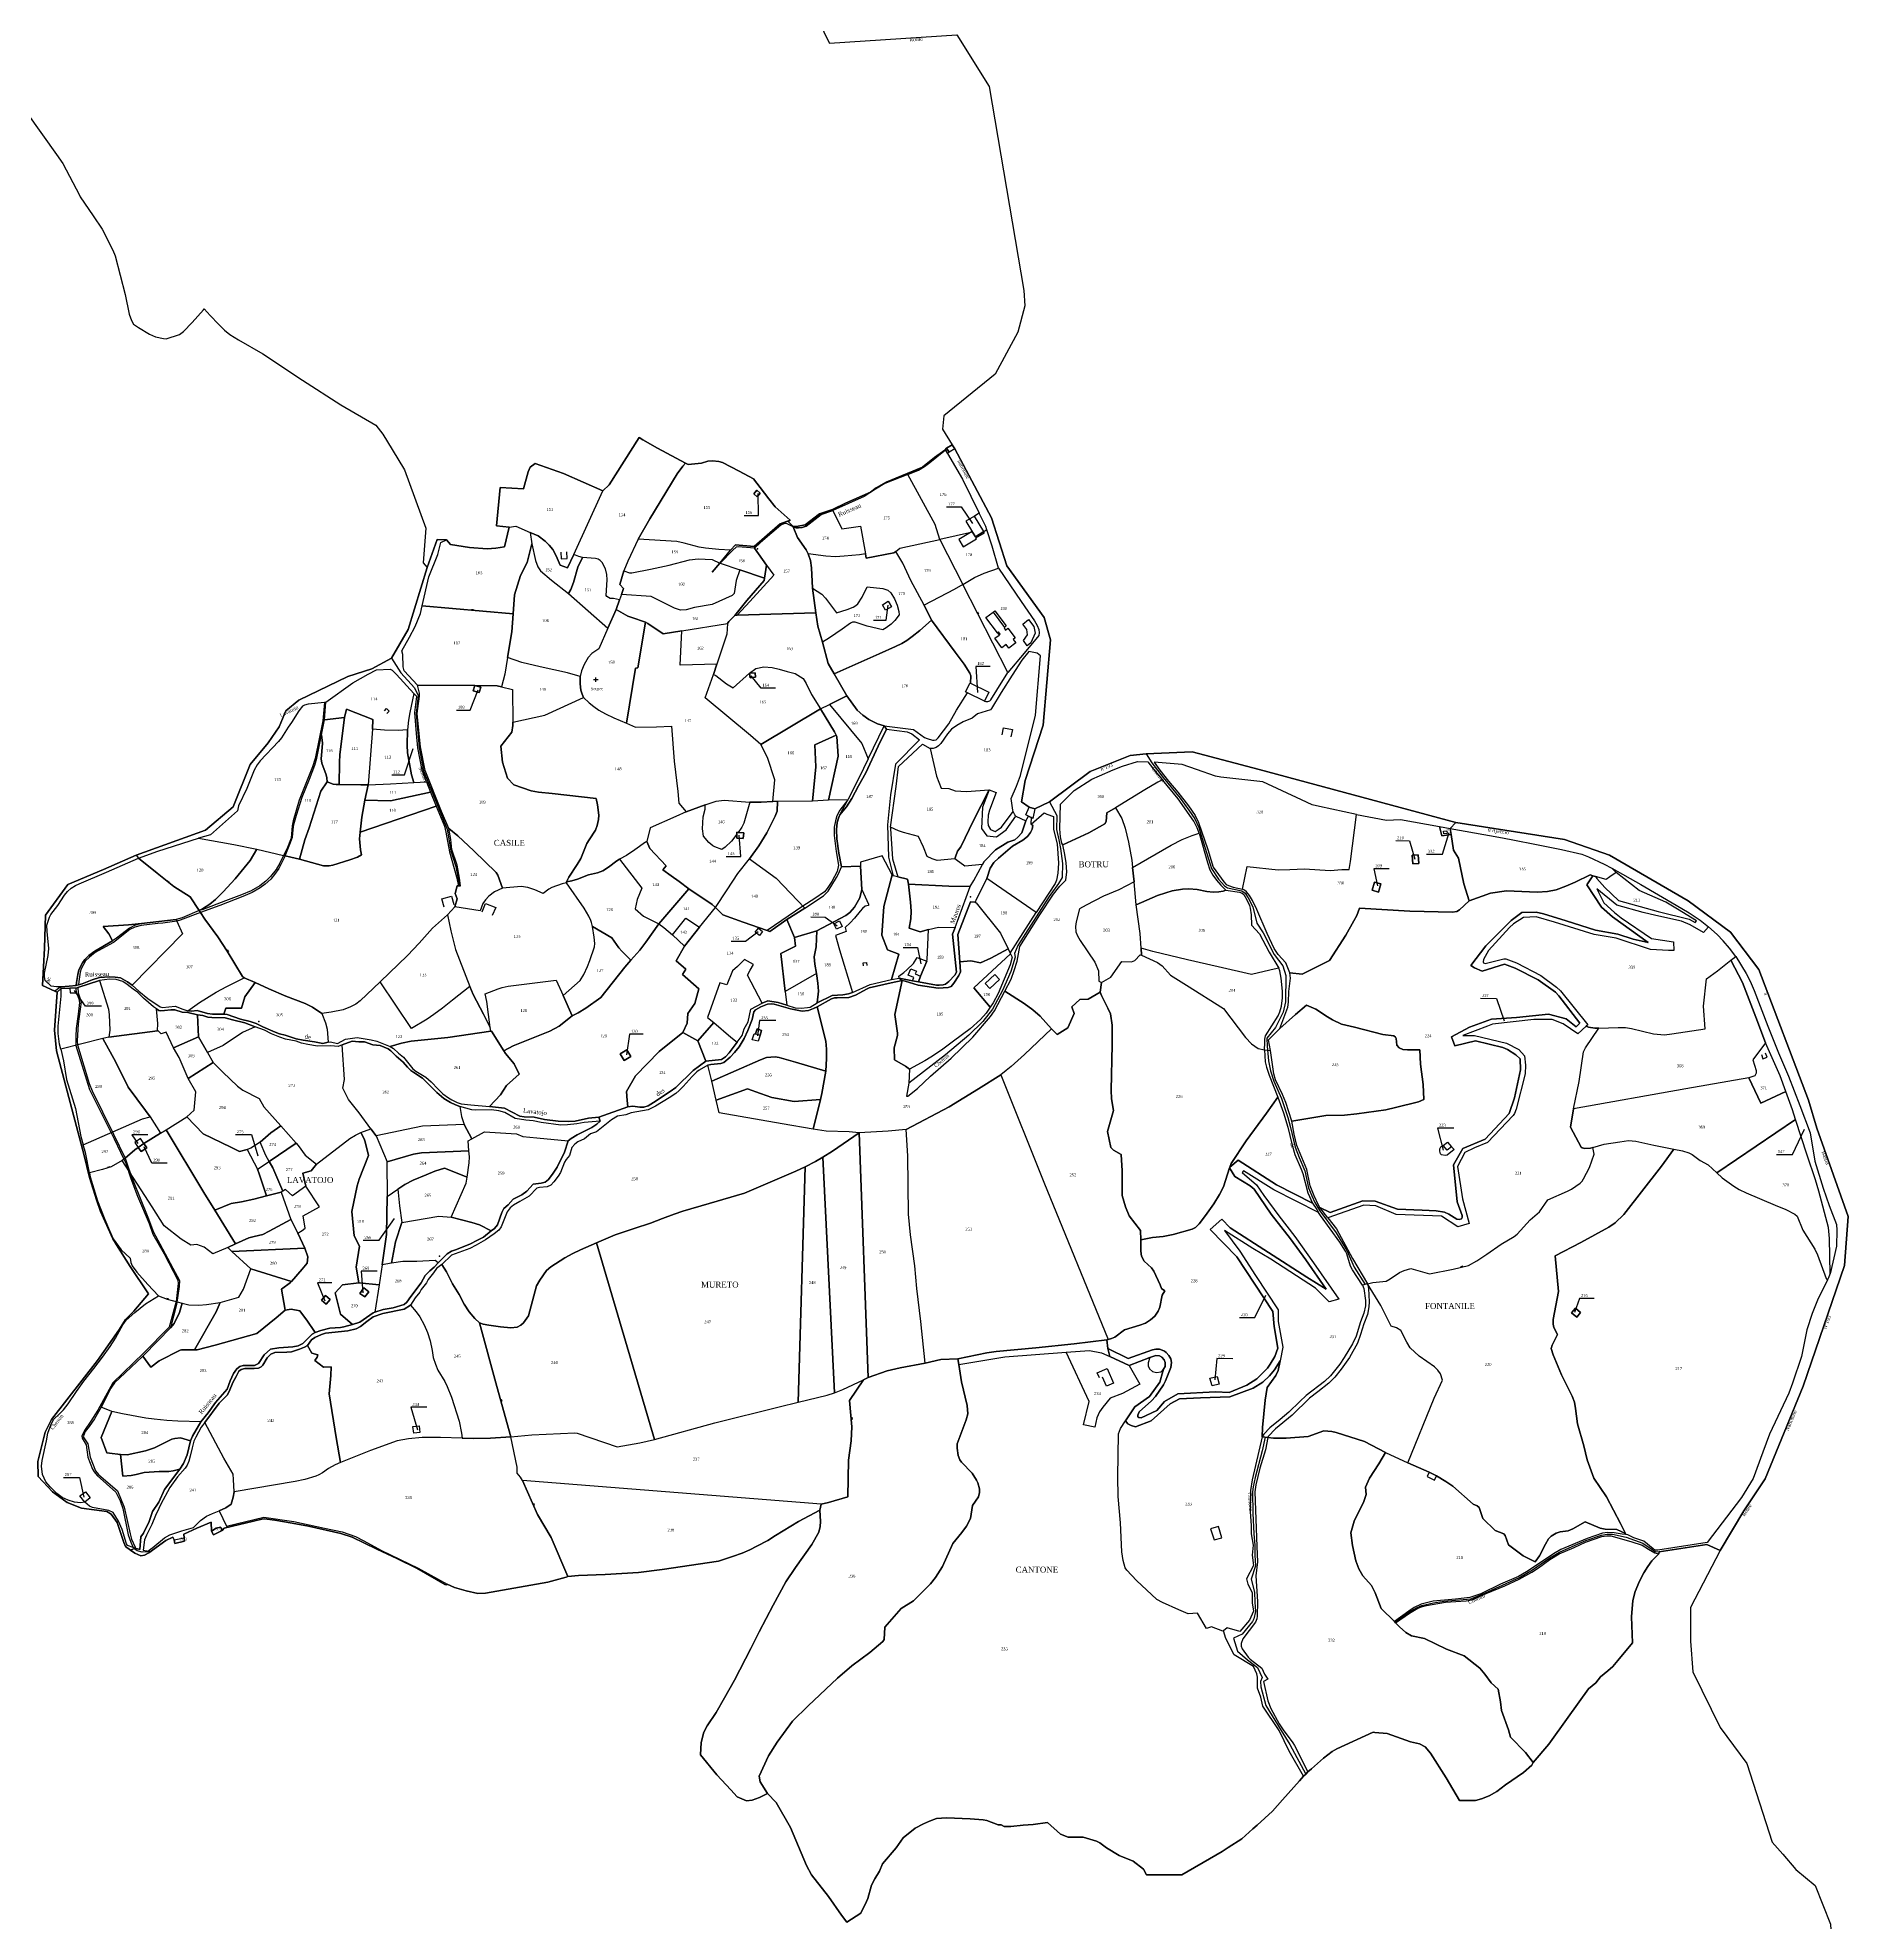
# Model space of a CAD drawing. Extents: x 1205702 to 1209329, y 6150197 to 6152796.
# Drawn here: x 1207570 to 1208800, y 6151186 to 6152467 of the extents above; entities that cross this region are included whole.
import ezdxf

# ---------------------------------------------------------------- set-up
doc = ezdxf.new("R2010")
doc.units = 0
doc.linetypes.add('CONTINU', pattern=[0])
doc.layers.get('0').update_dxf_attribs({"linetype": 'CONTINU'})
for name, color, linetype in [('1FLECHEFL', 7, 'CONTINU'), ('1LIEUDIT', 7, 'CONTINU'), ('1PARCELLE', 7, 'CONTINU'), ('1SECTION', 7, 'CONTINU'), ('1SUBDSECT', 7, 'CONTINU'), ('1TRONFLUV', 7, 'CONTINU'), ('1TROUPARCELLE', 7, 'CONTINU'), ('1ZONCOMM', 7, 'CONTINU'), ('3BATIDUR', 7, 'CONTINU'), ('3BATILEGER', 7, 'CONTINU'), ('3CALVAIRE', 7, 'CONTINU'), ('3CALVAIRETEX', 7, 'CONTINU'), ('3CHEMIN', 7, 'CONTINU'), ('3FISCLINE', 7, 'CONTINUOUS'), ('3FLECHEPAR', 7, 'CONTINU'), ('3LIEUDITTEX', 7, 'CONTINU'), ('3MURNONMI', 7, 'CONTINU'), ('3NUMVOIE', 7, 'CONTINU'), ('3PARCELLETEX', 7, 'CONTINU'), ('3PISCINE', 7, 'CONTINUOUS'), ('3PONT', 7, 'CONTINU'), ('3TRONFLUVTEX', 7, 'CONTINU'), ('3ZONCOMMTEX', 7, 'CONTINU')]:
    doc.layers.add(name, color=color, linetype=linetype)
doc.styles.get("Standard").update_dxf_attribs({"font": 'Times New Roman'})

# ---------------------------------------------------------------- blocks, each defined once
blk = doc.blocks.new('MURNOMI')
blk.add_line((-0.75, 0.5), (0.75, 0.5))
blk = doc.blocks.new('FLECHRU1')
blk.add_point((0, 0))
blk = doc.blocks.new('DETATOPO')
for points in [[(-1.5, 0), (1.5, 0)], [(0, -1.5), (0, 1.5)]]:
    blk.add_lwpolyline(points)

msp = doc.modelspace()

# ---------------------------------------------------------------- linework, layer by layer
at = {"layer": '1LIEUDIT'}
for points in [[(1208146.81, 6151996.97), (1208145.29, 6151999.23), (1208140.69, 6152000.55), (1208134.94, 6152003.44), (1208130.84, 6152006.33), (1208126.94, 6152009.87), (1208119.8, 6152019.6), (1208111.21, 6152034.42), (1208107.31, 6152041.48), (1208103.39, 6152056.05), (1208100.13, 6152066.91), (1208098.84, 6152075.91), (1208096.46, 6152092.75), (1208095.87, 6152106.5), (1208095.13, 6152111.5), (1208093.66, 6152115.95), (1208092.23, 6152118.71), (1208086.28, 6152127.14), (1208083.34, 6152134.45), (1208083.24, 6152134.71), (1208080.1, 6152137.87), (1208081.32, 6152138.8), (1208071.15, 6152147.98), (1208066.82, 6152153.31), (1208061.05, 6152160.97), (1208056.5, 6152167.02), (1208046.71, 6152172.11), (1208035.47, 6152177.95), (1208032.88, 6152178.7), (1208028.58, 6152179.2), (1208025.37, 6152179.07), (1208021.19, 6152177.53), (1208012.14, 6152176.76), (1208010.4, 6152177.69), (1207991.23, 6152187.87), (1207981.37, 6152193.52), (1207978.94, 6152195.09), (1207958.43, 6152162.87), (1207954.11, 6152158.76), (1207927.51, 6152170.66), (1207908.25, 6152177.35), (1207904.77, 6152174.8), (1207903.33, 6152171.65), (1207900.31, 6152160.23), (1207884.4, 6152161.11), (1207882, 6152135.06), (1207890.59, 6152134.24), (1207887.46, 6152120.84), (1207881.4, 6152119.81), (1207875.53, 6152119.38), (1207863.62, 6152120.31), (1207850.79, 6152122.39), (1207848.07, 6152125.51), (1207841.55, 6152125.81), (1207834.87, 6152106.8), (1207821.97, 6152064.53), (1207810.68, 6152045.08), (1207797.28, 6152037.98), (1207781.03, 6152032.73), (1207747.77, 6152016.55), (1207738.87, 6152009.46), (1207734.38, 6151998.39), (1207726.8, 6151987.62), (1207714.51, 6151972.98), (1207703.07, 6151944.15), (1207684.33, 6151928.31), (1207637.26, 6151911.31), (1207638.68, 6151909.32), (1207651.35, 6151899.01), (1207662.69, 6151890.08), (1207673.82, 6151883.01), (1207679.97, 6151873.68), (1207680.86, 6151872.27), (1207683.72, 6151867.75), (1207692.71, 6151855.93), (1207699.04, 6151846.15), (1207709.35, 6151829.02), (1207710.43, 6151827.91), (1207717.9, 6151824.79), (1207727.29, 6151820.62), (1207738.87, 6151815.59), (1207751.96, 6151810.48), (1207756.93, 6151807.99), (1207763.36, 6151803.76), (1207765.86, 6151797.47), (1207766.97, 6151793.17), (1207767.66, 6151784.24), (1207769.09, 6151784.61), (1207773.96, 6151783.34), (1207779.31, 6151786.23), (1207787.22, 6151787.43), (1207796.82, 6151785.91), (1207800.58, 6151784.92), (1207809.78, 6151781.27), (1207817.4, 6151783.73), (1207824.03, 6151784.98), (1207848.91, 6151787.5), (1207878.07, 6151791.69), (1207878.5, 6151791.76), (1207886.98, 6151778.34), (1207888.15, 6151776.5), (1207893.84, 6151769.58), (1207897.41, 6151762.67), (1207888.78, 6151754.81), (1207884.7, 6151748.46), (1207877.25, 6151740.61), (1207887.26, 6151739.45), (1207897.87, 6151734.06), (1207900.73, 6151733.65), (1207907.45, 6151733.45), (1207914.64, 6151731.76), (1207923.7, 6151730.62), (1207930.89, 6151730.35), (1207935.41, 6151730.68), (1207944.32, 6151732.76), (1207951.34, 6151733.35), (1207971.14, 6151740.41), (1207974.42, 6151740.8), (1207979.32, 6151740.06), (1207982.1, 6151740.18), (1207984.85, 6151741.16), (1207988.58, 6151743.26), (1207999.95, 6151750.72), (1208003.84, 6151753.56), (1208015.42, 6151765.07), (1208024.09, 6151771.42), (1208034.66, 6151772.55), (1208037.38, 6151774.45), (1208039.96, 6151777.07), (1208045.42, 6151784.34), (1208048.69, 6151788.79), (1208050.21, 6151793.26), (1208052.91, 6151798.19), (1208054.78, 6151806.69), (1208062.41, 6151810.79), (1208066.28, 6151812.42), (1208073.22, 6151811.18), (1208079.06, 6151809.53), (1208084.8, 6151807.72), (1208088.81, 6151807.47), (1208093.08, 6151807.76), (1208094.89, 6151808.18), (1208099.67, 6151810.93), (1208100.59, 6151818.98), (1208100.3, 6151824.3), (1208099.38, 6151830.89), (1208098.18, 6151837.21), (1208097.7, 6151842.21), (1208098.98, 6151848.98), (1208099.56, 6151859.82), (1208119.13, 6151870.37), (1208121.86, 6151872.42), (1208125.06, 6151876.04), (1208128.8, 6151882.25), (1208130.16, 6151888.1), (1208129.25, 6151903.8), (1208116.15, 6151903.39), (1208114.41, 6151912.72), (1208113.01, 6151922.48), (1208112.88, 6151928.83), (1208113.27, 6151933.54), (1208114.12, 6151936.43), (1208115.22, 6151938.81), (1208119.76, 6151944.26), (1208123.17, 6151949.82), (1208127.89, 6151958.47), (1208132.86, 6151967.33), (1208141.18, 6151985.48), (1208146.81, 6151996.97)], [(1208146.81, 6151996.97), (1208141.18, 6151985.48), (1208132.86, 6151967.33), (1208127.89, 6151958.47), (1208123.17, 6151949.82), (1208119.76, 6151944.26), (1208115.22, 6151938.81), (1208114.12, 6151936.43), (1208113.27, 6151933.54), (1208112.88, 6151928.83), (1208113.01, 6151922.48), (1208114.41, 6151912.72), (1208116.15, 6151903.39), (1208129.25, 6151903.8), (1208130.16, 6151888.1), (1208128.8, 6151882.25), (1208125.06, 6151876.04), (1208121.86, 6151872.42), (1208119.13, 6151870.37), (1208099.56, 6151859.82), (1208098.98, 6151848.98), (1208097.7, 6151842.21), (1208098.18, 6151837.21), (1208099.38, 6151830.89), (1208100.3, 6151824.3), (1208100.59, 6151818.98), (1208099.67, 6151810.93), (1208109.9, 6151816.1), (1208117.1, 6151816.38), (1208120.97, 6151817.08), (1208123.73, 6151818.15), (1208135.82, 6151823.39), (1208150.26, 6151826.81), (1208155.47, 6151827.7), (1208157.41, 6151826.23), (1208152.45, 6151803.04), (1208154.31, 6151790.32), (1208154.35, 6151788.92), (1208152.1, 6151780.39), (1208152.26, 6151772.4), (1208159.67, 6151767.92), (1208162.39, 6151766.05), (1208162.09, 6151756.35), (1208160.41, 6151747.56), (1208161.33, 6151747.59), (1208167.87, 6151752.92), (1208176.7, 6151761.22), (1208190.73, 6151773.43), (1208205.39, 6151787.66), (1208217.55, 6151801.67), (1208220.26, 6151805.55), (1208227.28, 6151818.86), (1208240.37, 6151810.46), (1208246.15, 6151806.33), (1208251.24, 6151802), (1208258.97, 6151793.44), (1208262.86, 6151789.59), (1208270.01, 6151794.14), (1208274.38, 6151803.78), (1208272.76, 6151808.24), (1208278.09, 6151813.3), (1208283.86, 6151813.47), (1208292, 6151818.26), (1208292.92, 6151824.86), (1208299.24, 6151828.4), (1208306.74, 6151839.02), (1208313.21, 6151838.97), (1208315.49, 6151839.73), (1208319.05, 6151843.57), (1208320.03, 6151843.5), (1208330.98, 6151838.48), (1208334.09, 6151836.14), (1208339.83, 6151829.74), (1208350.66, 6151823), (1208375.81, 6151807.25), (1208390.62, 6151787.39), (1208394.8, 6151783.2), (1208399.27, 6151779.92), (1208403.65, 6151779.07), (1208407.57, 6151778.6), (1208406.27, 6151786), (1208413.91, 6151793.48), (1208418.02, 6151804.46), (1208419.44, 6151808.07), (1208419.95, 6151811.44), (1208420.19, 6151818.82), (1208421.23, 6151827.68), (1208420.81, 6151831.4), (1208429.26, 6151830.54), (1208447.77, 6151839.75), (1208458.81, 6151857), (1208464.32, 6151866.69), (1208466.3, 6151870.3), (1208468.12, 6151875.28), (1208502.25, 6151873.3), (1208531.27, 6151872.63), (1208534.16, 6151873.14), (1208536.12, 6151874.2), (1208542.64, 6151880.2), (1208538.91, 6151891.9), (1208535.45, 6151909.3), (1208532.06, 6151914.83), (1208530.26, 6151925.29), (1208529.79, 6151929.51), (1208533.5, 6151933.58), (1208400.03, 6151969.57), (1208354.37, 6151981.57), (1208323.19, 6151980.08), (1208312.32, 6151978.95), (1208285.07, 6151968.09), (1208257.56, 6151947.65), (1208247.54, 6151942.85), (1208243.81, 6151943.99), (1208238.52, 6151947.57), (1208240.96, 6151962.1), (1208253.21, 6151999.55), (1208258.19, 6152057.71), (1208253.89, 6152072.72), (1208228.51, 6152107.78), (1208218.21, 6152140.48), (1208193.16, 6152187.32), (1208191.33, 6152190.04), (1208187.63, 6152187.85), (1208186.41, 6152186.49), (1208179.37, 6152181.43), (1208171.17, 6152174.91), (1208146.7, 6152164.69), (1208139.75, 6152160.86), (1208135.87, 6152157.94), (1208118.88, 6152150.48), (1208110.05, 6152146.11), (1208101.24, 6152143.18), (1208091.69, 6152135.74), (1208085.75, 6152134.68), (1208083.24, 6152134.71), (1208083.34, 6152134.45), (1208086.28, 6152127.14), (1208092.23, 6152118.71), (1208093.66, 6152115.95), (1208095.13, 6152111.5), (1208095.87, 6152106.5), (1208096.46, 6152092.75), (1208098.84, 6152075.91), (1208100.13, 6152066.91), (1208103.39, 6152056.05), (1208107.31, 6152041.48), (1208111.21, 6152034.42), (1208119.8, 6152019.6), (1208126.94, 6152009.87), (1208130.84, 6152006.33), (1208134.94, 6152003.44), (1208140.69, 6152000.55), (1208145.29, 6151999.23), (1208146.81, 6151996.97)], [(1208492.62, 6151389.94), (1208491.88, 6151390.67), (1208482.76, 6151399.71), (1208478.83, 6151410.25), (1208476.16, 6151415.16), (1208470.48, 6151421.82), (1208467.74, 6151426.55), (1208465.55, 6151432.08), (1208463.29, 6151442.38), (1208462.2, 6151451.09), (1208464.59, 6151459.02), (1208470.99, 6151472.26), (1208472.58, 6151477.03), (1208472.13, 6151482.13), (1208474.88, 6151488.17), (1208481.23, 6151497.94), (1208485.87, 6151505.52), (1208471.46, 6151512.94), (1208452.32, 6151519.14), (1208449.24, 6151519.83), (1208443.86, 6151520.39), (1208433.19, 6151516.49), (1208418.39, 6151515.27), (1208409.65, 6151515.34), (1208405.94, 6151515.69), (1208401.93, 6151516.23), (1208402.17, 6151522.6), (1208404.08, 6151541.08), (1208405.38, 6151549.81), (1208411.35, 6151557.81), (1208412.87, 6151561.33), (1208414.2, 6151567.91), (1208410.47, 6151561.79), (1208406.9, 6151557.72), (1208402.35, 6151553.3), (1208395.79, 6151549.34), (1208379.93, 6151543.4), (1208360.12, 6151542.74), (1208345.87, 6151541.99), (1208339.4, 6151538.72), (1208326.61, 6151526.97), (1208316, 6151523.06), (1208313.03, 6151523.85), (1208310.76, 6151525.12), (1208309.19, 6151527.19), (1208315.52, 6151536.51), (1208325.5, 6151543.67), (1208332.43, 6151553.34), (1208334.51, 6151560.69), (1208334.93, 6151562.09), (1208336.05, 6151564.09), (1208336.05, 6151566.66), (1208335.49, 6151568.63), (1208333.93, 6151570.33), (1208332.26, 6151571.24), (1208329.8, 6151571.48), (1208325.68, 6151570.13), (1208311.56, 6151564.59), (1208298.59, 6151570.67), (1208297.24, 6151576.15), (1208296.59, 6151582.08), (1208297.3, 6151582.27), (1208299.65, 6151582.93), (1208302.03, 6151583.84), (1208308.56, 6151588.89), (1208318.99, 6151592.03), (1208322.65, 6151593.51), (1208326.21, 6151595.62), (1208329.06, 6151598.21), (1208331.4, 6151601.51), (1208332.55, 6151604.38), (1208334.18, 6151612.38), (1208335.84, 6151615.34), (1208333.71, 6151616.94), (1208332.71, 6151619.4), (1208328.34, 6151628.85), (1208326.81, 6151631.01), (1208321.8, 6151635.65), (1208320.11, 6151638.99), (1208319.57, 6151642.35), (1208319.63, 6151650.02), (1208319.32, 6151656.4), (1208311.73, 6151666.3), (1208309.07, 6151672.45), (1208306.93, 6151680.09), (1208306.85, 6151696.82), (1208306.31, 6151707.99), (1208300.99, 6151711.03), (1208299.13, 6151712.74), (1208296.92, 6151723.56), (1208301.05, 6151737.86), (1208299.66, 6151745.83), (1208299.37, 6151751.63), (1208300.18, 6151782.55), (1208300.06, 6151795.92), (1208298.88, 6151803.65), (1208297.25, 6151807.42), (1208292.79, 6151815.96), (1208292, 6151818.26), (1208292.92, 6151824.86), (1208299.24, 6151828.4), (1208306.74, 6151839.02), (1208313.21, 6151838.97), (1208315.49, 6151839.73), (1208319.05, 6151843.57), (1208320.03, 6151843.5), (1208330.98, 6151838.48), (1208334.09, 6151836.14), (1208339.83, 6151829.74), (1208350.66, 6151823), (1208375.81, 6151807.25), (1208390.62, 6151787.39), (1208394.8, 6151783.2), (1208399.27, 6151779.92), (1208403.65, 6151779.07), (1208407.57, 6151778.6), (1208406.27, 6151786), (1208413.91, 6151793.48), (1208418.02, 6151804.46), (1208419.44, 6151808.07), (1208419.95, 6151811.44), (1208420.19, 6151818.82), (1208421.23, 6151827.68), (1208420.81, 6151831.4), (1208429.26, 6151830.54), (1208447.77, 6151839.75), (1208458.81, 6151857), (1208464.32, 6151866.69), (1208466.3, 6151870.3), (1208468.12, 6151875.28), (1208502.25, 6151873.3), (1208531.27, 6151872.63), (1208534.16, 6151873.14), (1208536.12, 6151874.2), (1208542.64, 6151880.2), (1208538.91, 6151891.9), (1208535.45, 6151909.3), (1208532.06, 6151914.83), (1208530.26, 6151925.29), (1208529.79, 6151929.51), (1208533.5, 6151933.58), (1208607.29, 6151921.93), (1208637.98, 6151911.3), (1208691.46, 6151880.4), (1208720.09, 6151858.98), (1208739.45, 6151833.64), (1208773.01, 6151744.89), (1208778.76, 6151725.9), (1208800.12, 6151665.95), (1208797.43, 6151632.64), (1208769.43, 6151550.62), (1208743.54, 6151487.77), (1208729.22, 6151465.9), (1208713.01, 6151438.89), (1208704.02, 6151443.18), (1208671.55, 6151438.01), (1208671.5, 6151436.81), (1208666.76, 6151431.88), (1208663.9, 6151428.17), (1208661.22, 6151423.89), (1208658.34, 6151418.21), (1208655.43, 6151411.08), (1208653.8, 6151405.07), (1208652.76, 6151393.87), (1208653.59, 6151376.34), (1208643.67, 6151364.29), (1208640.14, 6151360.31), (1208636.79, 6151357.22), (1208631.87, 6151353.24), (1208628.66, 6151349.17), (1208623.74, 6151345.02), (1208609.85, 6151325.81), (1208596.76, 6151307.34), (1208586.16, 6151295.04), (1208580.79, 6151301.8), (1208570.77, 6151312.09), (1208569.39, 6151317.1), (1208564.46, 6151330.3), (1208563.77, 6151336.1), (1208562.4, 6151344.86), (1208557.62, 6151349.13), (1208553.23, 6151354.89), (1208549.78, 6151359.04), (1208539.25, 6151367.51), (1208527.24, 6151372.03), (1208512.22, 6151379.16), (1208503.36, 6151380.95), (1208499.52, 6151383.4), (1208495.3, 6151387.16), (1208492.62, 6151389.94)], [(1207636.47, 6151440.63), (1207633.28, 6151439.22), (1207629.82, 6151441.76), (1207628.69, 6151444.39), (1207624.29, 6151457.98), (1207620.13, 6151463.72), (1207617.29, 6151465.43), (1207600.15, 6151467.83), (1207590.2, 6151471.54), (1207580.37, 6151478.84), (1207570.51, 6151489.3), (1207570.29, 6151499.38), (1207575.34, 6151519.28), (1207579.76, 6151527.94), (1207610.82, 6151568.17), (1207625.37, 6151588.68), (1207629.95, 6151595.85), (1207635.5, 6151601.51), (1207645.54, 6151613.29), (1207633.13, 6151631.83), (1207623.91, 6151646.59), (1207621.35, 6151650.64), (1207612.98, 6151669.38), (1207610.53, 6151676.43), (1207605.58, 6151692.44), (1207601.75, 6151707.32), (1207582.99, 6151778.37), (1207581.63, 6151792.55), (1207583.48, 6151818.24), (1207581.89, 6151818.92), (1207573.56, 6151822.9), (1207575.01, 6151848.2), (1207575.61, 6151870.49), (1207590.87, 6151891.42), (1207615, 6151901.61), (1207637.26, 6151911.31), (1207638.68, 6151909.32), (1207651.35, 6151899.01), (1207662.69, 6151890.08), (1207673.82, 6151883.01), (1207679.97, 6151873.68), (1207680.86, 6151872.27), (1207683.72, 6151867.75), (1207692.71, 6151855.93), (1207699.04, 6151846.15), (1207709.35, 6151829.02), (1207710.43, 6151827.91), (1207717.9, 6151824.79), (1207727.29, 6151820.62), (1207738.87, 6151815.59), (1207751.96, 6151810.48), (1207756.93, 6151807.99), (1207763.36, 6151803.76), (1207765.86, 6151797.47), (1207766.97, 6151793.17), (1207767.66, 6151784.24), (1207769.09, 6151784.61), (1207773.96, 6151783.34), (1207779.31, 6151786.23), (1207787.22, 6151787.43), (1207796.82, 6151785.91), (1207800.58, 6151784.92), (1207809.78, 6151781.27), (1207817.4, 6151783.73), (1207824.03, 6151784.98), (1207848.91, 6151787.5), (1207878.07, 6151791.69), (1207878.5, 6151791.76), (1207886.98, 6151778.34), (1207888.15, 6151776.5), (1207893.84, 6151769.58), (1207897.41, 6151762.67), (1207888.78, 6151754.81), (1207884.7, 6151748.46), (1207877.25, 6151740.61), (1207887.26, 6151739.45), (1207897.87, 6151734.06), (1207900.73, 6151733.65), (1207907.45, 6151733.45), (1207914.64, 6151731.76), (1207923.7, 6151730.62), (1207930.89, 6151730.35), (1207935.41, 6151730.68), (1207944.32, 6151732.76), (1207951.34, 6151733.35), (1207952.39, 6151730.69), (1207950.07, 6151728.49), (1207946.67, 6151726.41), (1207936.72, 6151721.39), (1207932.64, 6151718.92), (1207930.68, 6151717.26), (1207928.02, 6151709.54), (1207923.1, 6151699.43), (1207920.52, 6151695.34), (1207917.32, 6151690.97), (1207914.96, 6151689.12), (1207912.37, 6151688.49), (1207906.91, 6151687.86), (1207902.53, 6151683.1), (1207899.07, 6151680.65), (1207893.28, 6151677.66), (1207889.77, 6151673.85), (1207886.89, 6151671.33), (1207885.49, 6151668.7), (1207882.68, 6151660.14), (1207880.59, 6151657.81), (1207878.41, 6151656.13), (1207873.11, 6151651.91), (1207869.04, 6151649.71), (1207863.82, 6151647.09), (1207854.12, 6151643.25), (1207851.34, 6151642.26), (1207848.34, 6151640.45), (1207842.22, 6151634.33), (1207839.58, 6151631.39), (1207836.55, 6151629.08), (1207833.37, 6151625.7), (1207830.84, 6151620.75), (1207823.75, 6151611.52), (1207821.1, 6151607.6), (1207819.2, 6151606.17), (1207811.67, 6151603.73), (1207805.03, 6151602.76), (1207799.34, 6151600.91), (1207798.16, 6151600.36), (1207789.01, 6151594.04), (1207784.18, 6151592.63), (1207778.34, 6151590.86), (1207776.05, 6151590.47), (1207768.76, 6151590.01), (1207762.58, 6151588.4), (1207758.66, 6151587.05), (1207756.77, 6151585.97), (1207752.74, 6151581.8), (1207750.35, 6151579.64), (1207747.24, 6151578.08), (1207743.56, 6151577.24), (1207733.99, 6151576.77), (1207728.36, 6151575.78), (1207724.01, 6151572.02), (1207720.23, 6151566.13), (1207717.48, 6151564.65), (1207709.78, 6151564.72), (1207707.6, 6151564.07), (1207705.63, 6151562.38), (1207703.37, 6151559.2), (1207701.13, 6151554.26), (1207699.05, 6151548.7), (1207697.48, 6151546.68), (1207690.97, 6151539.61), (1207685.98, 6151532.51), (1207681.09, 6151526.35), (1207675.33, 6151516.73), (1207674.14, 6151513.52), (1207671.84, 6151504.05), (1207669.42, 6151498.07), (1207666.88, 6151494.25), (1207656.43, 6151480.54), (1207652.47, 6151471.79), (1207648.35, 6151465.59), (1207646.01, 6151458.72), (1207642.21, 6151450.69), (1207640.41, 6151448.28), (1207639.65, 6151439.59), (1207636.47, 6151440.63)], [(1207636.47, 6151440.63), (1207639.65, 6151439.59), (1207640.41, 6151448.28), (1207642.21, 6151450.69), (1207646.01, 6151458.72), (1207648.35, 6151465.59), (1207652.47, 6151471.79), (1207656.43, 6151480.54), (1207666.88, 6151494.25), (1207669.42, 6151498.07), (1207671.84, 6151504.05), (1207674.14, 6151513.52), (1207675.33, 6151516.73), (1207681.09, 6151526.35), (1207685.98, 6151532.51), (1207690.97, 6151539.61), (1207697.48, 6151546.68), (1207699.05, 6151548.7), (1207701.13, 6151554.26), (1207703.37, 6151559.2), (1207705.63, 6151562.38), (1207707.6, 6151564.07), (1207709.78, 6151564.72), (1207717.48, 6151564.65), (1207720.23, 6151566.13), (1207724.01, 6151572.02), (1207728.36, 6151575.78), (1207733.99, 6151576.77), (1207743.56, 6151577.24), (1207747.24, 6151578.08), (1207750.35, 6151579.64), (1207752.74, 6151581.8), (1207756.77, 6151585.97), (1207758.66, 6151587.05), (1207762.58, 6151588.4), (1207768.76, 6151590.01), (1207776.05, 6151590.47), (1207778.34, 6151590.86), (1207784.18, 6151592.63), (1207789.01, 6151594.04), (1207798.16, 6151600.36), (1207799.34, 6151600.91), (1207805.03, 6151602.76), (1207811.67, 6151603.73), (1207819.2, 6151606.17), (1207821.1, 6151607.6), (1207823.75, 6151611.52), (1207830.84, 6151620.75), (1207833.37, 6151625.7), (1207836.55, 6151629.08), (1207839.58, 6151631.39), (1207842.22, 6151634.33), (1207848.34, 6151640.45), (1207851.34, 6151642.26), (1207854.12, 6151643.25), (1207863.82, 6151647.09), (1207869.04, 6151649.71), (1207873.11, 6151651.91), (1207878.41, 6151656.13), (1207880.59, 6151657.81), (1207882.68, 6151660.14), (1207885.49, 6151668.7), (1207886.89, 6151671.33), (1207889.77, 6151673.85), (1207893.28, 6151677.66), (1207899.07, 6151680.65), (1207902.53, 6151683.1), (1207906.91, 6151687.86), (1207912.37, 6151688.49), (1207914.96, 6151689.12), (1207917.32, 6151690.97), (1207920.52, 6151695.34), (1207923.1, 6151699.43), (1207928.02, 6151709.54), (1207930.68, 6151717.26), (1207932.64, 6151718.92), (1207936.72, 6151721.39), (1207946.67, 6151726.41), (1207950.07, 6151728.49), (1207952.39, 6151730.69), (1207951.34, 6151733.35), (1207971.14, 6151740.41), (1207974.42, 6151740.8), (1207979.32, 6151740.06), (1207982.1, 6151740.18), (1207984.85, 6151741.16), (1207988.58, 6151743.26), (1207999.95, 6151750.72), (1208003.84, 6151753.56), (1208015.42, 6151765.07), (1208024.09, 6151771.42), (1208034.66, 6151772.55), (1208037.38, 6151774.45), (1208039.96, 6151777.07), (1208045.42, 6151784.34), (1208048.69, 6151788.79), (1208050.21, 6151793.26), (1208052.91, 6151798.19), (1208054.78, 6151806.69), (1208062.41, 6151810.79), (1208066.28, 6151812.42), (1208073.22, 6151811.18), (1208079.06, 6151809.53), (1208084.8, 6151807.72), (1208088.81, 6151807.47), (1208093.08, 6151807.76), (1208094.89, 6151808.18), (1208099.67, 6151810.93), (1208109.9, 6151816.1), (1208117.1, 6151816.38), (1208120.97, 6151817.08), (1208123.73, 6151818.15), (1208135.82, 6151823.39), (1208150.26, 6151826.81), (1208155.47, 6151827.7), (1208157.41, 6151826.23), (1208152.45, 6151803.04), (1208154.31, 6151790.32), (1208154.35, 6151788.92), (1208152.1, 6151780.39), (1208152.26, 6151772.4), (1208159.67, 6151767.92), (1208162.39, 6151766.05), (1208162.09, 6151756.35), (1208160.41, 6151747.56), (1208161.33, 6151747.59), (1208167.87, 6151752.92), (1208176.7, 6151761.22), (1208190.73, 6151773.43), (1208205.39, 6151787.66), (1208217.55, 6151801.67), (1208220.26, 6151805.55), (1208227.28, 6151818.86), (1208240.37, 6151810.46), (1208246.15, 6151806.33), (1208251.24, 6151802), (1208258.97, 6151793.44), (1208262.86, 6151789.59), (1208270.01, 6151794.14), (1208274.38, 6151803.78), (1208272.76, 6151808.24), (1208278.09, 6151813.3), (1208283.86, 6151813.47), (1208292, 6151818.26), (1208292.79, 6151815.96), (1208297.25, 6151807.42), (1208298.88, 6151803.65), (1208300.06, 6151795.92), (1208300.18, 6151782.55), (1208299.37, 6151751.63), (1208299.66, 6151745.83), (1208301.05, 6151737.86), (1208296.92, 6151723.56), (1208299.13, 6151712.74), (1208300.99, 6151711.03), (1208306.31, 6151707.99), (1208306.85, 6151696.82), (1208306.93, 6151680.09), (1208309.07, 6151672.45), (1208311.73, 6151666.3), (1208319.32, 6151656.4), (1208319.63, 6151650.02), (1208319.57, 6151642.35), (1208320.11, 6151638.99), (1208321.8, 6151635.65), (1208326.81, 6151631.01), (1208328.34, 6151628.85), (1208332.71, 6151619.4), (1208333.71, 6151616.94), (1208335.84, 6151615.34), (1208334.18, 6151612.38), (1208332.55, 6151604.38), (1208331.4, 6151601.51), (1208329.06, 6151598.21), (1208326.21, 6151595.62), (1208322.65, 6151593.51), (1208318.99, 6151592.03), (1208308.56, 6151588.89), (1208302.03, 6151583.84), (1208299.65, 6151582.93), (1208297.3, 6151582.27), (1208296.59, 6151582.08), (1208274.21, 6151579.38), (1208248.15, 6151576.61), (1208221.34, 6151574.15), (1208214.97, 6151573.27), (1208195.24, 6151569.23), (1208183.81, 6151568.64), (1208173.2, 6151566.21), (1208156.05, 6151563.14), (1208147.26, 6151561.12), (1208134.36, 6151556.44), (1208131.18, 6151554.88), (1208121.66, 6151540.97), (1208123.38, 6151523.07), (1208122.82, 6151513.49), (1208121.07, 6151500.39), (1208120.6, 6151475.42), (1208107.46, 6151471.65), (1208102.46, 6151470.56), (1208101.6, 6151466.48), (1208087.04, 6151458.61), (1208071.45, 6151449.13), (1208066.33, 6151445.79), (1208058.66, 6151441.9), (1208053.89, 6151439.51), (1208048.74, 6151437.2), (1208042.33, 6151434.82), (1208032.61, 6151431.85), (1207994.34, 6151426.11), (1207978.28, 6151423.97), (1207955.84, 6151422.63), (1207937.68, 6151421.93), (1207930.29, 6151421.27), (1207929.27, 6151420.86), (1207916.88, 6151417.51), (1207874.41, 6151410.07), (1207869.35, 6151409.8), (1207861.42, 6151411.55), (1207853.41, 6151413.9), (1207848.46, 6151416.2), (1207848.18, 6151415.61), (1207846.92, 6151416), (1207827.67, 6151426.93), (1207814.32, 6151433.55), (1207800.75, 6151440.02), (1207783.96, 6151448.1), (1207776.14, 6151450.62), (1207754.16, 6151455.51), (1207743.16, 6151457.57), (1207731.37, 6151459.66), (1207724.35, 6151460.55), (1207722.62, 6151460.35), (1207696.95, 6151454.1), (1207695.48, 6151452.66), (1207689.7, 6151449.71), (1207688.25, 6151452.22), (1207688.02, 6151458.14), (1207678.49, 6151454.17), (1207669.48, 6151450), (1207669.74, 6151447.57), (1207670.11, 6151445.35), (1207663.45, 6151443.82), (1207662.99, 6151446.18), (1207662.16, 6151448.17), (1207657.24, 6151445.89), (1207645.82, 6151437.41), (1207642.8, 6151435.92), (1207640.28, 6151435.49), (1207636.19, 6151437.09), (1207633.28, 6151439.22), (1207636.47, 6151440.63)], [(1208492.62, 6151389.94), (1208495.3, 6151387.16), (1208499.52, 6151383.4), (1208503.36, 6151380.95), (1208512.22, 6151379.16), (1208527.24, 6151372.03), (1208539.25, 6151367.51), (1208549.78, 6151359.04), (1208553.23, 6151354.89), (1208557.62, 6151349.13), (1208562.4, 6151344.86), (1208563.77, 6151336.1), (1208564.46, 6151330.3), (1208569.39, 6151317.1), (1208570.77, 6151312.09), (1208580.79, 6151301.8), (1208586.16, 6151295.04), (1208585.06, 6151293.29), (1208579.6, 6151288.3), (1208567.37, 6151279.87), (1208561.28, 6151275.39), (1208556.09, 6151272.44), (1208550.89, 6151270.41), (1208546.98, 6151269.16), (1208536.07, 6151269.14), (1208526.9, 6151284.68), (1208516.32, 6151301.37), (1208512.67, 6151305.55), (1208508.91, 6151307.66), (1208502.76, 6151309.08), (1208486.93, 6151314.64), (1208478.57, 6151315.37), (1208477.29, 6151315.62), (1208452.82, 6151304.24), (1208449.52, 6151302.38), (1208443.56, 6151297.88), (1208435.51, 6151290.61), (1208433.07, 6151288.6), (1208431.62, 6151287.14), (1208430.18, 6151285.68), (1208427.43, 6151282.63), (1208415.78, 6151269.67), (1208408.93, 6151262.04), (1208398.7, 6151252.48), (1208395.63, 6151249.85), (1208388.2, 6151243.17), (1208378.9, 6151237.15), (1208374.88, 6151234.61), (1208370.56, 6151232.03), (1208347.34, 6151218.77), (1208323.43, 6151218.63), (1208321.41, 6151222.58), (1208314.27, 6151227.91), (1208304.77, 6151231.84), (1208296.34, 6151236.98), (1208291.71, 6151240.37), (1208289.55, 6151241.54), (1208280.51, 6151244.21), (1208270.33, 6151244.17), (1208265.11, 6151246.34), (1208256.14, 6151254.13), (1208246.56, 6151252.92), (1208239.63, 6151252.39), (1208231.19, 6151251.45), (1208229.22, 6151251.42), (1208226.81, 6151251.57), (1208224.81, 6151252.72), (1208222.6, 6151252.54), (1208214.93, 6151255.49), (1208212.6, 6151255.99), (1208203.57, 6151256.65), (1208187.66, 6151257.3), (1208180.7, 6151256.95), (1208176, 6151255.24), (1208171.93, 6151253.44), (1208166.19, 6151250.3), (1208158.11, 6151243.81), (1208153.37, 6151236.96), (1208144.01, 6151226.2), (1208142.04, 6151221.17), (1208138.96, 6151216.06), (1208136.67, 6151211.6), (1208134.19, 6151202.52), (1208133.26, 6151200.51), (1208129.44, 6151192.65), (1208119.9, 6151186.44), (1208116.33, 6151191.21), (1208107.43, 6151204.03), (1208095.89, 6151218.79), (1208092.57, 6151225.01), (1208081.57, 6151250.92), (1208071.84, 6151267.92), (1208065.91, 6151273.92), (1208060.57, 6151271.26), (1208055.68, 6151269.34), (1208051.8, 6151268.95), (1208045.48, 6151271.77), (1208040.99, 6151276.32), (1208031.65, 6151286.58), (1208020.56, 6151300.09), (1208020.94, 6151308.49), (1208022.73, 6151315.53), (1208025.02, 6151320), (1208031.02, 6151329.06), (1208036.8, 6151339.01), (1208043.59, 6151350.96), (1208054.73, 6151372.46), (1208060.41, 6151383.73), (1208069.89, 6151401.79), (1208078.45, 6151417.72), (1208085.02, 6151427.36), (1208096.12, 6151443.12), (1208100.96, 6151451.5), (1208101.71, 6151455.26), (1208101.91, 6151458.71), (1208101.6, 6151466.48), (1208102.46, 6151470.56), (1208107.46, 6151471.65), (1208120.6, 6151475.42), (1208121.07, 6151500.39), (1208122.82, 6151513.49), (1208123.38, 6151523.07), (1208121.66, 6151540.97), (1208131.18, 6151554.88), (1208134.36, 6151556.44), (1208147.26, 6151561.12), (1208156.05, 6151563.14), (1208173.2, 6151566.21), (1208183.81, 6151568.64), (1208195.24, 6151569.23), (1208214.97, 6151573.27), (1208221.34, 6151574.15), (1208248.15, 6151576.61), (1208274.21, 6151579.38), (1208296.59, 6151582.08), (1208297.24, 6151576.15), (1208298.59, 6151570.67), (1208311.56, 6151564.59), (1208325.68, 6151570.13), (1208329.8, 6151571.48), (1208332.26, 6151571.24), (1208333.93, 6151570.33), (1208335.49, 6151568.63), (1208336.05, 6151566.66), (1208336.05, 6151564.09), (1208334.93, 6151562.09), (1208334.51, 6151560.69), (1208332.43, 6151553.34), (1208325.5, 6151543.67), (1208315.52, 6151536.51), (1208309.19, 6151527.19), (1208310.76, 6151525.12), (1208313.03, 6151523.85), (1208316, 6151523.06), (1208326.61, 6151526.97), (1208339.4, 6151538.72), (1208345.87, 6151541.99), (1208360.12, 6151542.74), (1208379.93, 6151543.4), (1208395.79, 6151549.34), (1208402.35, 6151553.3), (1208406.9, 6151557.72), (1208410.47, 6151561.79), (1208414.2, 6151567.91), (1208412.87, 6151561.33), (1208411.35, 6151557.81), (1208405.38, 6151549.81), (1208404.08, 6151541.08), (1208402.17, 6151522.6), (1208401.93, 6151516.23), (1208405.94, 6151515.69), (1208409.65, 6151515.34), (1208418.39, 6151515.27), (1208433.19, 6151516.49), (1208443.86, 6151520.39), (1208449.24, 6151519.83), (1208452.32, 6151519.14), (1208471.46, 6151512.94), (1208485.87, 6151505.52), (1208481.23, 6151497.94), (1208474.88, 6151488.17), (1208472.13, 6151482.13), (1208472.58, 6151477.03), (1208470.99, 6151472.26), (1208464.59, 6151459.02), (1208462.2, 6151451.09), (1208463.29, 6151442.38), (1208465.55, 6151432.08), (1208467.74, 6151426.55), (1208470.48, 6151421.82), (1208476.16, 6151415.16), (1208478.83, 6151410.25), (1208482.76, 6151399.71), (1208491.88, 6151390.67), (1208492.62, 6151389.94)]]:
    msp.add_lwpolyline(points, close=True, dxfattribs=at)
at = {"layer": '1PARCELLE'}
for points in [[(1208010.4, 6152177.69), (1208008.41, 6152175.64), (1208004.73, 6152170.47), (1207986.02, 6152139.82), (1207978.08, 6152125.88), (1207971.18, 6152111.15), (1207968.35, 6152104.57), (1207965.81, 6152095.2), (1207968.09, 6152092.47), (1207966.76, 6152088.31), (1207965.49, 6152084.82), (1207961.45, 6152085.74), (1207959.21, 6152085.65), (1207956.9, 6152087.03), (1207956.39, 6152087.79), (1207957.05, 6152098.44), (1207956.92, 6152102.06), (1207955.9, 6152105.72), (1207953.76, 6152110.19), (1207952.37, 6152111.47), (1207950.9, 6152112.38), (1207949.11, 6152112.94), (1207940.35, 6152113.45), (1207937.8, 6152114.27), (1207934.41, 6152115.65), (1207954.11, 6152158.76), (1207958.43, 6152162.87), (1207978.94, 6152195.09), (1207981.37, 6152193.52), (1207991.23, 6152187.87), (1208010.4, 6152177.69)], [(1207934.41, 6152115.65), (1207954.11, 6152158.76), (1207927.51, 6152170.66), (1207908.25, 6152177.35), (1207904.77, 6152174.8), (1207903.33, 6152171.65), (1207900.31, 6152160.23), (1207884.4, 6152161.11), (1207882, 6152135.06), (1207890.59, 6152134.24), (1207894.95, 6152134.73), (1207904.77, 6152130.62), (1207910.19, 6152128.3), (1207914.88, 6152124.63), (1207917.59, 6152121.98), (1207920.08, 6152118.88), (1207922.5, 6152114.7), (1207925.25, 6152108.41), (1207930.14, 6152106.48), (1207934.41, 6152115.65)], [(1208032.98, 6152118.94), (1208023.89, 6152119.95), (1208019.68, 6152120.56), (1208009.43, 6152123.33), (1208004.4, 6152124.48), (1207978.08, 6152125.88), (1207986.02, 6152139.82), (1208004.73, 6152170.47), (1208008.41, 6152175.64), (1208010.4, 6152177.69), (1208012.14, 6152176.76), (1208021.19, 6152177.53), (1208025.37, 6152179.07), (1208028.58, 6152179.2), (1208032.88, 6152178.7), (1208035.47, 6152177.95), (1208046.71, 6152172.11), (1208056.5, 6152167.02), (1208061.05, 6152160.97), (1208066.82, 6152153.31), (1208071.15, 6152147.98), (1208081.32, 6152138.8), (1208074.65, 6152136.49), (1208056.89, 6152121.09), (1208044.18, 6152122.11), (1208040.97, 6152118.41), (1208032.98, 6152118.94)], [(1208209.75, 6152143.61), (1208206.49, 6152141.69), (1208200.75, 6152138.28), (1208205.35, 6152130.8), (1208183.1, 6152125.81), (1208179.9, 6152135.85), (1208161.33, 6152169.92), (1208168.57, 6152172.96), (1208172.63, 6152175.25), (1208176.24, 6152178.03), (1208186.95, 6152186.58), (1208188.32, 6152184.27), (1208198.5, 6152166.69), (1208209.75, 6152143.61)], [(1208183.1, 6152125.81), (1208179.9, 6152135.85), (1208161.33, 6152169.92), (1208145.74, 6152163.83), (1208139.29, 6152159.92), (1208131.66, 6152154.9), (1208110.31, 6152145.53), (1208116.42, 6152133.02), (1208129.27, 6152134.72), (1208132.6, 6152116.02), (1208133.1, 6152113), (1208151.89, 6152116.69), (1208153.11, 6152117.61), (1208155.96, 6152119.87), (1208183.1, 6152125.81)], [(1208056.66, 6152156.78), (1208058.9, 6152154.64), (1208060.95, 6152157.17), (1208058.75, 6152159.2), (1208056.66, 6152156.78)], [(1208093.66, 6152115.95), (1208092.23, 6152118.71), (1208086.28, 6152127.14), (1208083.34, 6152134.45), (1208085.44, 6152133.78), (1208086.98, 6152133.74), (1208089.48, 6152133.99), (1208092.33, 6152134.72), (1208102.39, 6152142.75), (1208110.31, 6152145.53), (1208116.42, 6152133.02), (1208129.27, 6152134.72), (1208132.6, 6152116.02), (1208128.44, 6152115.35), (1208117.99, 6152114.36), (1208112.21, 6152114.06), (1208105.72, 6152114.44), (1208093.66, 6152115.95)], [(1208209.75, 6152143.61), (1208206.49, 6152141.69), (1208200.75, 6152138.28), (1208205.35, 6152130.8), (1208207.32, 6152127.6), (1208212.95, 6152131.14), (1208215, 6152132.25), (1208214.2, 6152134.63), (1208209.75, 6152143.61)], [(1207905.94, 6152122.8), (1207902.74, 6152110.07), (1207898.12, 6152101.25), (1207894.16, 6152088.11), (1207893.25, 6152075.26), (1207831.53, 6152080.77), (1207836, 6152100.44), (1207842.12, 6152115.6), (1207844.06, 6152123.66), (1207848.07, 6152125.51), (1207850.79, 6152122.39), (1207863.62, 6152120.31), (1207875.53, 6152119.38), (1207881.4, 6152119.81), (1207887.46, 6152120.84), (1207890.59, 6152134.24), (1207894.95, 6152134.73), (1207904.77, 6152130.62), (1207905.94, 6152122.8)], [(1207940.35, 6152113.45), (1207937.8, 6152114.27), (1207934.41, 6152115.65), (1207930.14, 6152106.48), (1207925.25, 6152108.41), (1207922.5, 6152114.7), (1207920.08, 6152118.88), (1207917.59, 6152121.98), (1207914.88, 6152124.63), (1207910.19, 6152128.3), (1207904.77, 6152130.62), (1207905.94, 6152122.8), (1207908.4, 6152111.4), (1207910.04, 6152107.22), (1207911.85, 6152104.5), (1207919.27, 6152098.24), (1207930.93, 6152088.97), (1207932.5, 6152091.88), (1207934.33, 6152096.47), (1207937.25, 6152106.87), (1207940.35, 6152113.45)], [(1208040.97, 6152118.41), (1208032.98, 6152118.94), (1208023.89, 6152119.95), (1208019.68, 6152120.56), (1208009.43, 6152123.33), (1208004.4, 6152124.48), (1207978.08, 6152125.88), (1207971.18, 6152111.15), (1207968.35, 6152104.57), (1207972.32, 6152103.02), (1207973.9, 6152103.19), (1207986.47, 6152105.56), (1207999.3, 6152108.4), (1208013.08, 6152111.96), (1208018.89, 6152112.55), (1208028.33, 6152112.09), (1208033.68, 6152109.71), (1208040.97, 6152118.41)], [(1208064.02, 6152099.6), (1208063.79, 6152097.81), (1208052.03, 6152084.39), (1208043.89, 6152074.17), (1208045.44, 6152074.28), (1208098.84, 6152075.91), (1208096.46, 6152092.75), (1208095.87, 6152106.5), (1208095.13, 6152111.5), (1208093.66, 6152115.95), (1208092.23, 6152118.71), (1208086.28, 6152127.14), (1208083.34, 6152134.45), (1208078.93, 6152136.57), (1208077.45, 6152136.57), (1208075.16, 6152135.57), (1208061.26, 6152123.8), (1208057.2, 6152119.86), (1208065.28, 6152108.35), (1208064.02, 6152099.6)], [(1208183.1, 6152125.81), (1208198.59, 6152095.19), (1208192.77, 6152091.7), (1208172.52, 6152081.23), (1208163.38, 6152097.85), (1208157.9, 6152109.65), (1208153.11, 6152117.61), (1208155.96, 6152119.87), (1208183.1, 6152125.81)], [(1208205.35, 6152130.8), (1208183.1, 6152125.81), (1208198.59, 6152095.19), (1208206.53, 6152099.86), (1208213.09, 6152102.8), (1208222.89, 6152106.35), (1208218.53, 6152121.21), (1208215, 6152132.25), (1208212.95, 6152131.14), (1208207.32, 6152127.6), (1208205.35, 6152130.8)], [(1207957.62, 6152065.52), (1207951.43, 6152051.45), (1207946.58, 6152048.38), (1207944.17, 6152045.67), (1207941.43, 6152040.87), (1207939.64, 6152036.53), (1207938.69, 6152032.74), (1207930.1, 6152035.09), (1207911.67, 6152039.35), (1207899.13, 6152042.2), (1207889.45, 6152045.69), (1207892.28, 6152062.95), (1207893.25, 6152075.26), (1207894.16, 6152088.11), (1207898.12, 6152101.25), (1207902.74, 6152110.07), (1207905.94, 6152122.8), (1207908.4, 6152111.4), (1207910.04, 6152107.22), (1207911.85, 6152104.5), (1207919.27, 6152098.24), (1207930.93, 6152088.97), (1207957.62, 6152065.52)], [(1207963.13, 6152078.24), (1207965.49, 6152084.82), (1207961.45, 6152085.74), (1207959.21, 6152085.65), (1207956.9, 6152087.03), (1207956.39, 6152087.79), (1207957.05, 6152098.44), (1207956.92, 6152102.06), (1207955.9, 6152105.72), (1207953.76, 6152110.19), (1207952.37, 6152111.47), (1207950.9, 6152112.38), (1207949.11, 6152112.94), (1207940.35, 6152113.45), (1207937.25, 6152106.87), (1207934.33, 6152096.47), (1207932.5, 6152091.88), (1207930.93, 6152088.97), (1207957.62, 6152065.52), (1207963.13, 6152078.24)], [(1208033.95, 6152109.67), (1208047.27, 6152105.04), (1208064.02, 6152099.6), (1208065.28, 6152108.35), (1208057.2, 6152119.86), (1208046.02, 6152120.88), (1208044.74, 6152120.62), (1208042.4, 6152118.57), (1208033.95, 6152109.67)], [(1208103.39, 6152056.05), (1208107.31, 6152041.48), (1208111.21, 6152034.42), (1208141.85, 6152048.09), (1208153, 6152052.99), (1208157.33, 6152055.16), (1208160.68, 6152057.13), (1208164.28, 6152059.81), (1208169.53, 6152063.87), (1208177.36, 6152070.92), (1208172.52, 6152081.23), (1208163.38, 6152097.85), (1208157.9, 6152109.65), (1208153.11, 6152117.61), (1208151.89, 6152116.69), (1208133.1, 6152113), (1208132.6, 6152116.02), (1208128.44, 6152115.35), (1208117.99, 6152114.36), (1208112.21, 6152114.06), (1208105.72, 6152114.44), (1208093.66, 6152115.95), (1208095.13, 6152111.5), (1208095.87, 6152106.5), (1208096.46, 6152092.75), (1208102.95, 6152088.53), (1208105.38, 6152085.85), (1208112.76, 6152075.92), (1208120.21, 6152078.25), (1208124.14, 6152079.79), (1208126, 6152080.94), (1208127.31, 6152082.05), (1208130.39, 6152086.52), (1208133.59, 6152093.54), (1208144.26, 6152092.4), (1208147.72, 6152091.26), (1208149.78, 6152089.51), (1208152.2, 6152085.54), (1208154.07, 6152081.09), (1208155.1, 6152076.87), (1208155.39, 6152074.5), (1208152.47, 6152070.71), (1208150.03, 6152068.3), (1208146.65, 6152065.78), (1208144.38, 6152064.34), (1208133.63, 6152066.94), (1208125.63, 6152069.63), (1208123.81, 6152069.52), (1208122.45, 6152068.99), (1208116.66, 6152064.8), (1208108.15, 6152058.99), (1208103.39, 6152056.05)], [(1208047.27, 6152105.04), (1208044.76, 6152097.81), (1208043.43, 6152089.06), (1208041.95, 6152087.71), (1208028.42, 6152081.6), (1208016.37, 6152079.64), (1208010.66, 6152078.04), (1208006.99, 6152077.77), (1208002.88, 6152079.09), (1207986.94, 6152087.1), (1207966.76, 6152088.31), (1207965.49, 6152084.82), (1207963.13, 6152078.24), (1207971.13, 6152073.77), (1207975.88, 6152072), (1207981.19, 6152070.34), (1207983.23, 6152069.58), (1207984.82, 6152068.8), (1207995.08, 6152061.73), (1208007.71, 6152063.62), (1208038.8, 6152068.73), (1208039.78, 6152070.04), (1208043.89, 6152074.17), (1208052.03, 6152084.39), (1208063.79, 6152097.81), (1208064.02, 6152099.6), (1208047.27, 6152105.04)], [(1208033.95, 6152109.67), (1208047.27, 6152105.04), (1208044.76, 6152097.81), (1208043.43, 6152089.06), (1208041.95, 6152087.71), (1208028.42, 6152081.6), (1208016.37, 6152079.64), (1208010.66, 6152078.04), (1208006.99, 6152077.77), (1208002.88, 6152079.09), (1207986.94, 6152087.1), (1207966.76, 6152088.31), (1207968.09, 6152092.47), (1207965.81, 6152095.2), (1207968.35, 6152104.57), (1207972.32, 6152103.02), (1207973.9, 6152103.19), (1207986.47, 6152105.56), (1207999.3, 6152108.4), (1208013.08, 6152111.96), (1208018.89, 6152112.55), (1208028.33, 6152112.09), (1208033.68, 6152109.71), (1208028.4, 6152103.47), (1208033.95, 6152109.67)], [(1208229.17, 6152035.36), (1208198.59, 6152095.19), (1208206.53, 6152099.86), (1208213.09, 6152102.8), (1208222.89, 6152106.35), (1208238.34, 6152083.54), (1208247.4, 6152070.54), (1208249.2, 6152067.25), (1208250.36, 6152064.55), (1208250.56, 6152062.3), (1208250.3, 6152060.46), (1208240.36, 6152048.58), (1208229.17, 6152035.36)], [(1208100.13, 6152066.91), (1208098.84, 6152075.91), (1208096.46, 6152092.75), (1208102.95, 6152088.53), (1208105.38, 6152085.85), (1208112.76, 6152075.92), (1208120.21, 6152078.25), (1208124.14, 6152079.79), (1208126, 6152080.94), (1208127.31, 6152082.05), (1208130.39, 6152086.52), (1208133.59, 6152093.54), (1208144.26, 6152092.4), (1208147.72, 6152091.26), (1208149.78, 6152089.51), (1208152.2, 6152085.54), (1208154.07, 6152081.09), (1208155.1, 6152076.87), (1208155.39, 6152074.5), (1208152.47, 6152070.71), (1208150.03, 6152068.3), (1208146.65, 6152065.78), (1208144.38, 6152064.34), (1208133.63, 6152066.94), (1208125.63, 6152069.63), (1208123.81, 6152069.52), (1208122.45, 6152068.99), (1208116.66, 6152064.8), (1208108.15, 6152058.99), (1208103.39, 6152056.05), (1208100.13, 6152066.91)], [(1208229.17, 6152035.36), (1208198.59, 6152095.19), (1208192.77, 6152091.7), (1208172.52, 6152081.23), (1208177.36, 6152070.92), (1208193.43, 6152049.24), (1208199.56, 6152041.01), (1208203.54, 6152035), (1208204.06, 6152033.21), (1208203.79, 6152028.13), (1208216.36, 6152022.01), (1208213.5, 6152016.05), (1208214.4, 6152015.79), (1208215.64, 6152015.79), (1208216.91, 6152016.25), (1208217.71, 6152016.93), (1208221.85, 6152023.46), (1208229.17, 6152035.36)], [(1207893.25, 6152075.26), (1207892.28, 6152062.95), (1207889.45, 6152045.69), (1207887.56, 6152034.25), (1207885.35, 6152025.73), (1207882.29, 6152026.37), (1207867.28, 6152026.6), (1207828.38, 6152026.8), (1207819.3, 6152036.52), (1207818.47, 6152039.19), (1207818.35, 6152047.75), (1207817.64, 6152050.22), (1207822.88, 6152059.45), (1207826.7, 6152066.62), (1207830.28, 6152075.55), (1207831.53, 6152080.77), (1207893.25, 6152075.26)], [(1207983.23, 6152069.58), (1207981.19, 6152070.34), (1207975.88, 6152072), (1207971.13, 6152073.77), (1207963.13, 6152078.24), (1207957.62, 6152065.52), (1207951.43, 6152051.45), (1207946.58, 6152048.38), (1207944.17, 6152045.67), (1207941.43, 6152040.87), (1207939.64, 6152036.53), (1207938.69, 6152032.74), (1207938.69, 6152027.62), (1207939.28, 6152023.46), (1207940.03, 6152020.8), (1207941.02, 6152018.52), (1207944.97, 6152014.76), (1207947.98, 6152012.27), (1207951.39, 6152009.79), (1207955.95, 6152007.25), (1207961.67, 6152004.62), (1207970.15, 6152001.03), (1207976.42, 6152038.41), (1207977.94, 6152038.5), (1207983.23, 6152069.58)], [(1208102.01, 6152010.79), (1208108.12, 6152013.76), (1208119.8, 6152019.6), (1208111.21, 6152034.42), (1208107.31, 6152041.48), (1208103.39, 6152056.05), (1208100.13, 6152066.91), (1208098.84, 6152075.91), (1208045.44, 6152074.28), (1208043.89, 6152074.17), (1208039.78, 6152070.04), (1208038.8, 6152068.73), (1208038.38, 6152061.52), (1208031.69, 6152041.02), (1208029.4, 6152034.09), (1208030.93, 6152033.34), (1208038.12, 6152027.82), (1208042.69, 6152025.08), (1208053.77, 6152034.95), (1208058.07, 6152038.23), (1208063.48, 6152039.24), (1208069.13, 6152038.88), (1208073.87, 6152037.73), (1208079.45, 6152036.12), (1208084.89, 6152034.79), (1208090.24, 6152031.34), (1208092.25, 6152027.95), (1208095.9, 6152020.49), (1208102.01, 6152010.79)], [(1208150.2, 6152080.04), (1208146.18, 6152077.65), (1208144, 6152081.38), (1208148.02, 6152083.77), (1208150.2, 6152080.04)], [(1208069.51, 6151947.72), (1208071.07, 6151962.44), (1208066.08, 6151977.56), (1208061.58, 6151986.54), (1208054.45, 6151992.57), (1208023.59, 6152018.2), (1208029.4, 6152034.09), (1208031.69, 6152041.02), (1208006.7, 6152040.32), (1208007.71, 6152063.62), (1207995.08, 6152061.73), (1207984.82, 6152068.8), (1207983.23, 6152069.58), (1207977.94, 6152038.5), (1207976.42, 6152038.41), (1207970.15, 6152001.03), (1207976.41, 6151998.36), (1207990.66, 6151998.44), (1208000.74, 6151998.92), (1208002.7, 6151975.27), (1208005.15, 6151954.55), (1208005.86, 6151946.59), (1208010.7, 6151940.86), (1208023.71, 6151945.49), (1208031.03, 6151948.03), (1208036.62, 6151948.74), (1208054.01, 6151947.3), (1208061.76, 6151947.25), (1208069.51, 6151947.72)], [(1208007.71, 6152063.62), (1208038.8, 6152068.73), (1208038.38, 6152061.52), (1208031.69, 6152041.02), (1208006.7, 6152040.32), (1208007.71, 6152063.62)], [(1208111.21, 6152034.42), (1208119.8, 6152019.6), (1208126.94, 6152009.87), (1208130.84, 6152006.33), (1208134.94, 6152003.44), (1208140.69, 6152000.55), (1208145.29, 6151999.23), (1208165.26, 6151996.59), (1208172.55, 6151991.34), (1208174.49, 6151990.49), (1208178.07, 6151989.44), (1208179.2, 6151989.39), (1208180.46, 6151989.75), (1208181.85, 6151990.93), (1208189.25, 6152000.44), (1208194.32, 6152009.76), (1208201.83, 6152021.65), (1208200.6, 6152022.37), (1208203.38, 6152028.02), (1208203.79, 6152028.13), (1208204.06, 6152033.21), (1208203.54, 6152035), (1208199.56, 6152041.01), (1208193.43, 6152049.24), (1208177.36, 6152070.92), (1208169.53, 6152063.87), (1208164.28, 6152059.81), (1208160.68, 6152057.13), (1208157.33, 6152055.16), (1208153, 6152052.99), (1208141.85, 6152048.09), (1208111.21, 6152034.42)], [(1208216.47, 6151955.81), (1208212.06, 6151943.93), (1208211.38, 6151929.43), (1208214.87, 6151924.44), (1208221.52, 6151923.75), (1208228.06, 6151928.43), (1208234.73, 6151937.83), (1208234.04, 6151938.69), (1208232.96, 6151941.08), (1208232.62, 6151941.86), (1208231.57, 6151949.91), (1208235.03, 6151958.17), (1208237.8, 6151965.49), (1208247.93, 6152006.54), (1208251.36, 6152046.67), (1208249.15, 6152048.46), (1208243.42, 6152049.72), (1208238.64, 6152043.81), (1208232.14, 6152033.52), (1208224.77, 6152021.85), (1208218.19, 6152010.99), (1208217.4, 6152010.14), (1208214.52, 6152009.12), (1208208.7, 6152007.38), (1208205.09, 6152004.31), (1208198.92, 6152001.86), (1208194.7, 6151999.52), (1208191.08, 6151996.81), (1208188.18, 6151993.77), (1208183.71, 6151987.29), (1208182.13, 6151985.49), (1208180.5, 6151984.4), (1208178.53, 6151983.77), (1208176.48, 6151983.82), (1208180.89, 6151964.9), (1208184.04, 6151956.86), (1208189.28, 6151956.6), (1208193.42, 6151955.01), (1208201.22, 6151954.64), (1208216.47, 6151955.81)], [(1207825.82, 6152021.23), (1207822.95, 6152008.31), (1207822.15, 6152003.09), (1207821.48, 6151996.38), (1207815.06, 6151996.12), (1207805.87, 6151996.17), (1207797.62, 6151996.83), (1207797.98, 6152003.42), (1207779.94, 6152010.54), (1207778.67, 6152004.94), (1207765.2, 6152003.17), (1207766.11, 6152015.19), (1207784.38, 6152028.47), (1207794.68, 6152034.25), (1207800.46, 6152037.17), (1207809.61, 6152037.6), (1207810.96, 6152037.01), (1207813.97, 6152034.16), (1207825.82, 6152021.23)], [(1207941.02, 6152018.52), (1207940.03, 6152020.8), (1207939.28, 6152023.46), (1207938.69, 6152027.62), (1207938.69, 6152032.74), (1207930.1, 6152035.09), (1207911.67, 6152039.35), (1207899.13, 6152042.2), (1207889.45, 6152045.69), (1207887.56, 6152034.25), (1207885.35, 6152025.73), (1207892.86, 6152023.81), (1207893.08, 6152001.62), (1207914.8, 6152006.32), (1207941.02, 6152018.52)], [(1208054.45, 6151992.57), (1208023.59, 6152018.2), (1208029.4, 6152034.09), (1208030.93, 6152033.34), (1208038.12, 6152027.82), (1208042.69, 6152025.08), (1208053.77, 6152034.95), (1208058.07, 6152038.23), (1208063.48, 6152039.24), (1208069.13, 6152038.88), (1208073.87, 6152037.73), (1208079.45, 6152036.12), (1208084.89, 6152034.79), (1208090.24, 6152031.34), (1208092.25, 6152027.95), (1208095.9, 6152020.49), (1208102.01, 6152010.79), (1208061.58, 6151986.54), (1208054.45, 6151992.57)], [(1207907.86, 6151887.76), (1207903.11, 6151889.47), (1207898.78, 6151889.98), (1207885.91, 6151889), (1207882.85, 6151897.81), (1207881.68, 6151899.66), (1207866.63, 6151914.3), (1207855.76, 6151924.49), (1207849.63, 6151929.34), (1207844.57, 6151941.06), (1207833.44, 6151968.74), (1207830.25, 6151985.02), (1207828.07, 6152007.51), (1207829.73, 6152019.42), (1207829.7, 6152021.33), (1207828.38, 6152026.8), (1207867.28, 6152026.6), (1207882.29, 6152026.37), (1207885.35, 6152025.73), (1207892.86, 6152023.81), (1207893.08, 6152001.62), (1207892.96, 6151999.42), (1207892.38, 6151994.86), (1207884.94, 6151985.39), (1207886.04, 6151974.5), (1207889.35, 6151963.7), (1207893.67, 6151959), (1207905.58, 6151955), (1207910.46, 6151954.22), (1207919.76, 6151953.22), (1207949.64, 6151949.89), (1207950.59, 6151945.57), (1207951.48, 6151938.44), (1207951.3, 6151935.65), (1207950.36, 6151931.55), (1207949.24, 6151928.31), (1207944.8, 6151921.68), (1207943.29, 6151919.18), (1207939.11, 6151909.03), (1207936.71, 6151904.91), (1207931.17, 6151896.35), (1207929.38, 6151893.15), (1207929.37, 6151892.62), (1207926.52, 6151891.85), (1207919.6, 6151889.43), (1207917.58, 6151888.3), (1207913.61, 6151885.21), (1207907.86, 6151887.76)], [(1207871.23, 6152025.54), (1207867.28, 6152026.55), (1207866.19, 6152023.05), (1207870.09, 6152021.76), (1207871.23, 6152025.54)], [(1208057.56, 6152035.29), (1208053.88, 6152034.86), (1208054.13, 6152031.9), (1208057.91, 6152032.27), (1208057.56, 6152035.29)], [(1208203.79, 6152028.13), (1208216.36, 6152022.01), (1208213.5, 6152016.05), (1208201.83, 6152021.65), (1208200.6, 6152022.37), (1208203.38, 6152028.02), (1208203.79, 6152028.13)], [(1207679.55, 6151922.78), (1207703.51, 6151918.65), (1207719.24, 6151915.33), (1207737.19, 6151911.15), (1207738.3, 6151910.9), (1207742.07, 6151919.83), (1207743.37, 6151923.59), (1207744.06, 6151930.77), (1207744.64, 6151933.72), (1207746, 6151938.56), (1207749.88, 6151950.82), (1207754.8, 6151962.92), (1207758.58, 6151972.55), (1207759.85, 6151977.11), (1207763.17, 6151992.97), (1207765.2, 6152003.17), (1207766.11, 6152015.19), (1207765.08, 6152015.14), (1207753.97, 6152013.98), (1207751.61, 6152013.33), (1207750.19, 6152012.47), (1207747.68, 6152009.27), (1207742.72, 6152001.4), (1207740.51, 6151998.28), (1207735.97, 6151990.99), (1207733.76, 6151988.57), (1207721.33, 6151975.45), (1207719.32, 6151972.77), (1207717.31, 6151969.11), (1207712.25, 6151956.54), (1207706.63, 6151944.75), (1207705.9, 6151941.47), (1207687.73, 6151925.18), (1207679.55, 6151922.78)], [(1207794.67, 6151959.14), (1207789.77, 6151959.2), (1207774.96, 6151959.23), (1207775.2, 6151974.17), (1207775.51, 6151979.67), (1207778.67, 6152004.94), (1207779.94, 6152010.54), (1207797.98, 6152003.42), (1207797.62, 6151996.83), (1207794.67, 6151959.14)], [(1207825.84, 6151960.71), (1207834.35, 6151961.25), (1207831.35, 6151969.04), (1207828.56, 6151984.32), (1207827.53, 6151994.01), (1207826.51, 6152008.19), (1207827.79, 6152019.04), (1207825.82, 6152021.23), (1207822.95, 6152008.31), (1207822.15, 6152003.09), (1207821.48, 6151996.38), (1207821.2, 6151986.06), (1207821.56, 6151980.86), (1207824.18, 6151965.84), (1207825.84, 6151960.71)], [(1207941.02, 6152018.52), (1207944.97, 6152014.76), (1207947.98, 6152012.27), (1207951.39, 6152009.79), (1207955.95, 6152007.25), (1207961.67, 6152004.62), (1207970.15, 6152001.03), (1207976.41, 6151998.36), (1207990.66, 6151998.44), (1208000.74, 6151998.92), (1208002.7, 6151975.27), (1208005.15, 6151954.55), (1208005.86, 6151946.59), (1208010.7, 6151940.86), (1208003.7, 6151937.67), (1207986.41, 6151929.95), (1207983.93, 6151920.57), (1207983.08, 6151920.24), (1207975.9, 6151915.01), (1207970.12, 6151911.12), (1207965.41, 6151908.61), (1207963.67, 6151907.42), (1207957.9, 6151903.19), (1207954.09, 6151900.65), (1207950.62, 6151899.3), (1207944.42, 6151897.87), (1207937, 6151895.03), (1207933.15, 6151893.85), (1207929.38, 6151893.15), (1207931.17, 6151896.35), (1207936.71, 6151904.91), (1207939.11, 6151909.03), (1207943.29, 6151919.18), (1207944.8, 6151921.68), (1207949.24, 6151928.31), (1207950.36, 6151931.55), (1207951.3, 6151935.65), (1207951.48, 6151938.44), (1207950.59, 6151945.57), (1207949.64, 6151949.89), (1207919.76, 6151953.22), (1207910.46, 6151954.22), (1207905.58, 6151955), (1207893.67, 6151959), (1207889.35, 6151963.7), (1207886.04, 6151974.5), (1207884.94, 6151985.39), (1207892.38, 6151994.86), (1207892.96, 6151999.42), (1207893.08, 6152001.62), (1207914.8, 6152006.32), (1207941.02, 6152018.52)], [(1208096.47, 6151948.12), (1208072.83, 6151947.89), (1208069.51, 6151947.72), (1208071.07, 6151962.44), (1208066.08, 6151977.56), (1208061.58, 6151986.54), (1208102.01, 6152010.79), (1208111.48, 6151995), (1208112.61, 6151992.74), (1208098.18, 6151986.26), (1208098.79, 6151971.31), (1208096.47, 6151948.12)], [(1208120.51, 6151948.83), (1208107.5, 6151948.62), (1208114.11, 6151978.51), (1208112.99, 6151991.83), (1208112.61, 6151992.74), (1208111.48, 6151995), (1208102.01, 6152010.79), (1208108.12, 6152013.76), (1208130, 6151987.13), (1208134.36, 6151976.86), (1208127.94, 6151963.72), (1208120.51, 6151948.83)], [(1208119.8, 6152019.6), (1208108.12, 6152013.76), (1208130, 6151987.13), (1208134.36, 6151976.86), (1208145.29, 6151999.23), (1208140.69, 6152000.55), (1208134.94, 6152003.44), (1208130.84, 6152006.33), (1208126.94, 6152009.87), (1208119.8, 6152019.6)], [(1207763.17, 6151992.97), (1207765.2, 6152003.17), (1207778.67, 6152004.94), (1207775.51, 6151979.67), (1207775.2, 6151974.17), (1207774.96, 6151959.23), (1207772.91, 6151959.32), (1207771.06, 6151959.62), (1207766.93, 6151961.05), (1207766.66, 6151963.8), (1207766.13, 6151965.94), (1207763.24, 6151973.92), (1207762.89, 6151976.87), (1207763.34, 6151981.83), (1207763.68, 6151987.44), (1207763.17, 6151992.97)], [(1207748.1, 6151908.59), (1207742.28, 6151909.9), (1207738.3, 6151910.9), (1207742.07, 6151919.83), (1207743.37, 6151923.59), (1207744.06, 6151930.77), (1207744.64, 6151933.72), (1207746, 6151938.56), (1207749.88, 6151950.82), (1207754.8, 6151962.92), (1207758.58, 6151972.55), (1207759.85, 6151977.11), (1207763.17, 6151992.97), (1207763.68, 6151987.44), (1207763.34, 6151981.83), (1207762.89, 6151976.87), (1207763.24, 6151973.92), (1207766.13, 6151965.94), (1207766.66, 6151963.8), (1207766.93, 6151961.05), (1207762.55, 6151954.85), (1207754.73, 6151929.95), (1207751.78, 6151921.8), (1207748.1, 6151908.59)], [(1207794.67, 6151959.14), (1207809.89, 6151959.78), (1207825.84, 6151960.71), (1207824.18, 6151965.84), (1207821.56, 6151980.86), (1207821.2, 6151986.06), (1207821.48, 6151996.38), (1207815.06, 6151996.12), (1207805.87, 6151996.17), (1207797.62, 6151996.83), (1207794.67, 6151959.14)], [(1208107.5, 6151948.62), (1208096.47, 6151948.12), (1208098.79, 6151971.31), (1208098.18, 6151986.26), (1208112.61, 6151992.74), (1208112.99, 6151991.83), (1208114.11, 6151978.51), (1208107.5, 6151948.62)], [(1208116.15, 6151903.39), (1208114.41, 6151912.72), (1208113.01, 6151922.48), (1208112.88, 6151928.83), (1208113.27, 6151933.54), (1208114.12, 6151936.43), (1208115.22, 6151938.81), (1208119.76, 6151944.26), (1208123.17, 6151949.82), (1208127.89, 6151958.47), (1208132.86, 6151967.33), (1208141.18, 6151985.48), (1208146.81, 6151996.97), (1208160.83, 6151995.07), (1208164.11, 6151993.83), (1208169.13, 6151989.76), (1208152.94, 6151973.05), (1208149.61, 6151952.34), (1208147.45, 6151931.85), (1208148.14, 6151909.98), (1208151.36, 6151897.36), (1208150.64, 6151897.88), (1208143.88, 6151910.78), (1208129.14, 6151906.5), (1208129.25, 6151903.8), (1208116.15, 6151903.39)], [(1208193.3, 6151908.74), (1208181.16, 6151907.8), (1208177.86, 6151908.83), (1208174.37, 6151910.31), (1208171.93, 6151916.74), (1208168.56, 6151924.12), (1208158.46, 6151926.64), (1208154.97, 6151927.82), (1208149.61, 6151930.25), (1208153.34, 6151958.07), (1208155.08, 6151971.52), (1208161.36, 6151977.45), (1208171.24, 6151986.83), (1208176.48, 6151983.82), (1208180.89, 6151964.9), (1208184.04, 6151956.86), (1208189.28, 6151956.6), (1208193.42, 6151955.01), (1208201.22, 6151954.64), (1208216.47, 6151955.81), (1208205.9, 6151934.97), (1208197.32, 6151917.02), (1208195.15, 6151914.08), (1208193.65, 6151910.18), (1208193.3, 6151908.74)], [(1208334.33, 6151962.55), (1208331.16, 6151960.95), (1208322.23, 6151955.82), (1208302.35, 6151943.59), (1208296.56, 6151940.14), (1208295.97, 6151934.23), (1208295.06, 6151932.53), (1208284.16, 6151926.41), (1208266.54, 6151918.32), (1208265.99, 6151919.58), (1208265.03, 6151923.8), (1208264.51, 6151929.28), (1208264.96, 6151946.06), (1208274.41, 6151955.18), (1208286.24, 6151962.86), (1208291.47, 6151965.33), (1208300.81, 6151969.38), (1208307.05, 6151971.76), (1208317.33, 6151975.05), (1208324.38, 6151974.75), (1208329.78, 6151967.74), (1208334.33, 6151962.55)], [(1208466.14, 6151939.02), (1208440.88, 6151944.47), (1208436.01, 6151945.59), (1208428.63, 6151948.87), (1208402.53, 6151961.21), (1208373.91, 6151964.33), (1208370.36, 6151965.1), (1208357.43, 6151969.42), (1208347.7, 6151972.99), (1208328.64, 6151974.58), (1208332.59, 6151968.96), (1208338.38, 6151961.52), (1208344.68, 6151954.19), (1208352.05, 6151944.94), (1208356.59, 6151938.2), (1208358.8, 6151933.53), (1208365.04, 6151915.23), (1208368.68, 6151903.16), (1208376.07, 6151893.17), (1208377.57, 6151891.49), (1208379.15, 6151890.67), (1208382.28, 6151889.56), (1208388.61, 6151888.14), (1208391.7, 6151903.6), (1208412.93, 6151901.43), (1208420.86, 6151901.61), (1208430.72, 6151902.15), (1208448.17, 6151900.98), (1208456.19, 6151901.7), (1208461.14, 6151901.48), (1208462.04, 6151907.05), (1208466.14, 6151939.02)], [(1207789.23, 6151926.88), (1207788.83, 6151922.37), (1207789.62, 6151914.84), (1207790.23, 6151911.58), (1207787.52, 6151910.07), (1207782.37, 6151908.13), (1207770.74, 6151904.52), (1207768.36, 6151904.07), (1207764.52, 6151904.12), (1207748.1, 6151908.59), (1207751.78, 6151921.8), (1207754.73, 6151929.95), (1207762.55, 6151954.85), (1207766.93, 6151961.05), (1207771.06, 6151959.62), (1207772.91, 6151959.32), (1207774.96, 6151959.23), (1207789.77, 6151959.2), (1207794.67, 6151959.14), (1207792.53, 6151948.61), (1207790.47, 6151937.16), (1207789.23, 6151926.88)], [(1207794.67, 6151959.14), (1207809.89, 6151959.78), (1207825.84, 6151960.71), (1207834.35, 6151961.25), (1207837.18, 6151954.16), (1207810.01, 6151948.26), (1207792.53, 6151948.61), (1207794.67, 6151959.14)], [(1208313.92, 6151903), (1208340.22, 6151918.16), (1208347.69, 6151922.06), (1208354.43, 6151924.7), (1208359.09, 6151926.2), (1208357.86, 6151929.99), (1208355.55, 6151934.41), (1208345.04, 6151949.57), (1208334.33, 6151962.55), (1208331.16, 6151960.95), (1208322.23, 6151955.82), (1208302.35, 6151943.59), (1208306.61, 6151936.2), (1208308.84, 6151929.63), (1208311.19, 6151920.19), (1208313.39, 6151907.93), (1208313.92, 6151903)], [(1207841.01, 6151944.65), (1207789.23, 6151926.88), (1207790.47, 6151937.16), (1207792.53, 6151948.61), (1207810.01, 6151948.26), (1207837.18, 6151954.16), (1207841.01, 6151944.65)], [(1208053.66, 6151908.86), (1208060.18, 6151917.64), (1208065.5, 6151926.47), (1208068.14, 6151931.52), (1208071.29, 6151937.78), (1208072.63, 6151941.31), (1208072.83, 6151947.89), (1208069.51, 6151947.72), (1208061.76, 6151947.25), (1208054.01, 6151947.3), (1208049.86, 6151933.07), (1208048.53, 6151930.37), (1208046.13, 6151926.82), (1208049.93, 6151926.45), (1208049.56, 6151922.65), (1208045.19, 6151922.91), (1208045.23, 6151925.62), (1208041.54, 6151920.77), (1208037.35, 6151916.75), (1208035.09, 6151915.12), (1208030.22, 6151916.92), (1208028.87, 6151917.72), (1208026.18, 6151919.84), (1208022.43, 6151924.27), (1208021.92, 6151929.23), (1208022.22, 6151937.3), (1208023.75, 6151942.51), (1208023.71, 6151945.49), (1208010.7, 6151940.86), (1208003.7, 6151937.67), (1207986.41, 6151929.95), (1207983.93, 6151920.57), (1207986.1, 6151915.77), (1207997.25, 6151903.99), (1207994.83, 6151901.41), (1208000.52, 6151897.25), (1208006.03, 6151893.42), (1208012.59, 6151888.45), (1208028.51, 6151877.78), (1208030.77, 6151875.67), (1208038.58, 6151887.76), (1208045.79, 6151898.79), (1208053.66, 6151908.86)], [(1208054.01, 6151947.3), (1208049.86, 6151933.07), (1208048.53, 6151930.37), (1208046.13, 6151926.82), (1208045.26, 6151926.9), (1208045.23, 6151925.62), (1208041.54, 6151920.77), (1208037.35, 6151916.75), (1208035.09, 6151915.12), (1208030.22, 6151916.92), (1208028.87, 6151917.72), (1208026.18, 6151919.84), (1208022.43, 6151924.27), (1208021.92, 6151929.23), (1208022.22, 6151937.3), (1208023.75, 6151942.51), (1208023.71, 6151945.49), (1208031.03, 6151948.03), (1208036.62, 6151948.74), (1208054.01, 6151947.3)], [(1208053.66, 6151908.86), (1208071.89, 6151895.62), (1208091.38, 6151875.36), (1208104.05, 6151883.61), (1208107.23, 6151886.95), (1208112.97, 6151896.24), (1208114.28, 6151898.64), (1208116.15, 6151903.39), (1208114.41, 6151912.72), (1208113.01, 6151922.48), (1208112.88, 6151928.83), (1208113.27, 6151933.54), (1208114.12, 6151936.43), (1208115.22, 6151938.81), (1208120.51, 6151948.83), (1208107.5, 6151948.62), (1208096.47, 6151948.12), (1208072.83, 6151947.89), (1208072.63, 6151941.31), (1208071.29, 6151937.78), (1208068.14, 6151931.52), (1208065.5, 6151926.47), (1208060.18, 6151917.64), (1208053.66, 6151908.86)], [(1208212.06, 6151905.08), (1208200.05, 6151903.85), (1208194.21, 6151908.24), (1208193.3, 6151908.74), (1208193.65, 6151910.18), (1208195.15, 6151914.08), (1208197.32, 6151917.02), (1208205.9, 6151934.97), (1208216.47, 6151955.81), (1208212.06, 6151943.93), (1208211.38, 6151929.43), (1208214.87, 6151924.44), (1208221.52, 6151923.75), (1208228.06, 6151928.43), (1208234.73, 6151937.83), (1208241.54, 6151934.68), (1208238.66, 6151926.6), (1208236.11, 6151923.52), (1208233.9, 6151921.64), (1208229.35, 6151920.25), (1208220.79, 6151914.86), (1208213.24, 6151907.1), (1208212.06, 6151905.08)], [(1207856.17, 6151890.58), (1207855.25, 6151890.52), (1207853.87, 6151885.2), (1207855.21, 6151881.77), (1207853.59, 6151876.31), (1207848.57, 6151870.86), (1207838.41, 6151861.77), (1207829.42, 6151851.48), (1207821.38, 6151843.13), (1207802.87, 6151825.32), (1207789.43, 6151812.45), (1207786.33, 6151810.01), (1207782.87, 6151808.21), (1207777.68, 6151806.28), (1207769.64, 6151804.77), (1207763.36, 6151803.76), (1207756.93, 6151807.99), (1207751.96, 6151810.48), (1207738.87, 6151815.59), (1207727.29, 6151820.62), (1207717.9, 6151824.79), (1207710.43, 6151827.91), (1207709.35, 6151829.02), (1207699.04, 6151846.15), (1207692.71, 6151855.93), (1207683.72, 6151867.75), (1207680.86, 6151872.27), (1207679.97, 6151873.68), (1207682.28, 6151874.79), (1207687.27, 6151878.09), (1207690.99, 6151881.23), (1207696.36, 6151886.51), (1207704.35, 6151895.25), (1207714.66, 6151907.8), (1207719.24, 6151915.33), (1207737.19, 6151911.15), (1207738.3, 6151910.9), (1207742.28, 6151909.9), (1207748.1, 6151908.59), (1207764.52, 6151904.12), (1207768.36, 6151904.07), (1207770.74, 6151904.52), (1207782.37, 6151908.13), (1207787.52, 6151910.07), (1207790.23, 6151911.58), (1207789.62, 6151914.84), (1207788.83, 6151922.37), (1207789.23, 6151926.88), (1207841.01, 6151944.65), (1207846.5, 6151931.05), (1207847.58, 6151927.02), (1207850.03, 6151913.53), (1207854.87, 6151896.5), (1207856.17, 6151890.58)], [(1208248.56, 6151872.42), (1208214.87, 6151895.58), (1208217.21, 6151902.49), (1208219.84, 6151906.31), (1208222.79, 6151909.3), (1208232.46, 6151917.43), (1208239.46, 6151921.63), (1208242.57, 6151923.98), (1208244.55, 6151926.79), (1208245.75, 6151929.04), (1208246.29, 6151931.38), (1208245.13, 6151932.36), (1208254.03, 6151940.06), (1208255.74, 6151939.13), (1208260.15, 6151937.63), (1208260.25, 6151928.82), (1208262.78, 6151919.01), (1208263.75, 6151905.93), (1208263.14, 6151899.02), (1208262.28, 6151894.24), (1208261.39, 6151892.03), (1208248.56, 6151872.42)], [(1208292, 6151818.26), (1208283.86, 6151813.47), (1208278.09, 6151813.3), (1208272.76, 6151808.24), (1208274.38, 6151803.78), (1208270.01, 6151794.14), (1208262.86, 6151789.59), (1208258.97, 6151793.44), (1208251.24, 6151802), (1208246.15, 6151806.33), (1208240.37, 6151810.46), (1208227.28, 6151818.86), (1208231.44, 6151827.14), (1208233.64, 6151833.01), (1208235.48, 6151839.39), (1208237.38, 6151849.27), (1208251.08, 6151870.8), (1208260.18, 6151884.84), (1208264.49, 6151890.28), (1208268.64, 6151894.24), (1208269.22, 6151900.09), (1208268.83, 6151906.22), (1208267.87, 6151911.7), (1208266.54, 6151918.32), (1208284.16, 6151926.41), (1208295.06, 6151932.53), (1208295.97, 6151934.23), (1208296.56, 6151940.14), (1208302.35, 6151943.59), (1208306.61, 6151936.2), (1208308.84, 6151929.63), (1208311.19, 6151920.19), (1208313.39, 6151907.93), (1208313.92, 6151903), (1208315.04, 6151893.12), (1208304.63, 6151887.78), (1208294.17, 6151883.48), (1208282.52, 6151877.32), (1208277.91, 6151874.77), (1208275.76, 6151866.01), (1208275.31, 6151862.91), (1208275.43, 6151859.22), (1208276.45, 6151856.62), (1208278.46, 6151853.3), (1208288.33, 6151838.74), (1208290.79, 6151832.73), (1208291.09, 6151825.77), (1208292.92, 6151824.86), (1208292, 6151818.26)], [(1208420.81, 6151831.4), (1208418.09, 6151838.19), (1208412.94, 6151843.83), (1208410.23, 6151847.97), (1208405.44, 6151858.01), (1208398.45, 6151874.45), (1208395.54, 6151880.49), (1208393.28, 6151883.98), (1208391.45, 6151886.36), (1208389.94, 6151887.57), (1208388.61, 6151888.14), (1208391.7, 6151903.6), (1208412.93, 6151901.43), (1208420.86, 6151901.61), (1208430.72, 6151902.15), (1208448.17, 6151900.98), (1208456.19, 6151901.7), (1208461.14, 6151901.48), (1208462.04, 6151907.05), (1208466.14, 6151939.02), (1208486.4, 6151935.05), (1208495.91, 6151935.65), (1208522.55, 6151930.9), (1208524.13, 6151924.42), (1208530.26, 6151925.29), (1208532.06, 6151914.83), (1208535.45, 6151909.3), (1208538.91, 6151891.9), (1208542.64, 6151880.2), (1208536.12, 6151874.2), (1208534.16, 6151873.14), (1208531.27, 6151872.63), (1208502.25, 6151873.3), (1208468.12, 6151875.28), (1208466.3, 6151870.3), (1208464.32, 6151866.69), (1208458.81, 6151857), (1208447.77, 6151839.75), (1208429.26, 6151830.54), (1208420.81, 6151831.4)], [(1207679.97, 6151873.68), (1207673.82, 6151883.01), (1207662.69, 6151890.08), (1207651.35, 6151899.01), (1207638.68, 6151909.32), (1207651.87, 6151914), (1207679.55, 6151922.78), (1207703.51, 6151918.65), (1207719.24, 6151915.33), (1207714.66, 6151907.8), (1207704.35, 6151895.25), (1207696.36, 6151886.51), (1207690.99, 6151881.23), (1207687.27, 6151878.09), (1207682.28, 6151874.79), (1207679.97, 6151873.68)], [(1207856.17, 6151890.58), (1207857.52, 6151890.46), (1207856.82, 6151895.8), (1207855.25, 6151904.49), (1207851.58, 6151915.28), (1207850.85, 6151922.05), (1207849.63, 6151929.34), (1207855.76, 6151924.49), (1207866.63, 6151914.3), (1207881.68, 6151899.66), (1207882.85, 6151897.81), (1207885.91, 6151889), (1207880.66, 6151886.4), (1207876.8, 6151883.45), (1207874.41, 6151880.95), (1207872.72, 6151878.45), (1207870.73, 6151873.55), (1207853.59, 6151876.31), (1207855.21, 6151881.77), (1207853.87, 6151885.2), (1207855.25, 6151890.52), (1207856.17, 6151890.58)], [(1208046.13, 6151926.82), (1208049.93, 6151926.45), (1208049.56, 6151922.65), (1208045.19, 6151922.91), (1208045.23, 6151925.62), (1208045.26, 6151926.9), (1208046.13, 6151926.82)], [(1208154.44, 6151896.72), (1208161.17, 6151894.97), (1208161.69, 6151891.61), (1208189.09, 6151890.2), (1208203.61, 6151890.05), (1208206.04, 6151894.06), (1208212.06, 6151905.08), (1208200.05, 6151903.85), (1208194.21, 6151908.24), (1208193.3, 6151908.74), (1208181.16, 6151907.8), (1208177.86, 6151908.83), (1208174.37, 6151910.31), (1208171.93, 6151916.74), (1208168.56, 6151924.12), (1208158.46, 6151926.64), (1208154.97, 6151927.82), (1208149.61, 6151930.25), (1208149.45, 6151929.13), (1208150.95, 6151908.85), (1208154.44, 6151896.72)], [(1208313.92, 6151903), (1208340.22, 6151918.16), (1208347.69, 6151922.06), (1208354.43, 6151924.7), (1208359.09, 6151926.2), (1208364.77, 6151906.34), (1208366.55, 6151901.4), (1208368.44, 6151897.71), (1208370.95, 6151894.25), (1208373.91, 6151890.89), (1208377.24, 6151887.63), (1208375.46, 6151886.95), (1208372.47, 6151886.47), (1208368.81, 6151886.23), (1208364.47, 6151886.61), (1208357.94, 6151887.96), (1208352.29, 6151888.41), (1208347.96, 6151888.26), (1208340.86, 6151887.01), (1208336.51, 6151885.81), (1208330.92, 6151883.85), (1208316.4, 6151877.5), (1208315.04, 6151893.12), (1208313.92, 6151903)], [(1208529.79, 6151929.51), (1208530.26, 6151925.29), (1208524.13, 6151924.42), (1208522.55, 6151930.9), (1208529.79, 6151929.51)], [(1208628.31, 6151896.89), (1208626.65, 6151897.36), (1208624.73, 6151897.96), (1208614.54, 6151893.06), (1208608.15, 6151890.19), (1208601.78, 6151887.89), (1208595.71, 6151886.76), (1208588.78, 6151886.24), (1208567.85, 6151887.11), (1208557.19, 6151885.44), (1208542.64, 6151880.2), (1208538.91, 6151891.9), (1208535.45, 6151909.3), (1208532.06, 6151914.83), (1208530.26, 6151925.29), (1208529.79, 6151929.51), (1208562.78, 6151923.61), (1208571.17, 6151921.88), (1208589.38, 6151918.41), (1208605.3, 6151915.29), (1208619.03, 6151912.07), (1208623.72, 6151910.24), (1208634.4, 6151905.31), (1208639.4, 6151902.61), (1208642.41, 6151899.58), (1208638.04, 6151896.69), (1208635.73, 6151894.77), (1208628.31, 6151896.89)], [(1207679.97, 6151873.68), (1207668.4, 6151868.87), (1207664.42, 6151867.6), (1207640.9, 6151864.95), (1207631.91, 6151863.95), (1207614.77, 6151862.83), (1207618.69, 6151857.81), (1207621.06, 6151853.13), (1207608.99, 6151846.13), (1207605.02, 6151843.07), (1207602.34, 6151840.56), (1207600.66, 6151838.11), (1207598.23, 6151833.47), (1207597.52, 6151830.16), (1207596.59, 6151824.79), (1207596.52, 6151822.85), (1207591.61, 6151822.25), (1207585.96, 6151821.95), (1207583.16, 6151821.83), (1207579.53, 6151822.32), (1207575.26, 6151826.24), (1207574.86, 6151828.63), (1207574.97, 6151831.15), (1207577.43, 6151843.21), (1207577.8, 6151847.87), (1207576.75, 6151859.37), (1207576.59, 6151863.78), (1207578.23, 6151869.24), (1207579.32, 6151871.01), (1207584.05, 6151877.08), (1207588.57, 6151884.09), (1207590.5, 6151886.76), (1207592.93, 6151888.81), (1207596.06, 6151890.75), (1207598.45, 6151891.96), (1207616.94, 6151899.74), (1207638.68, 6151909.32), (1207651.35, 6151899.01), (1207662.69, 6151890.08), (1207673.82, 6151883.01), (1207679.97, 6151873.68)], [(1207965.41, 6151908.61), (1207980.59, 6151889), (1207977.38, 6151881.2), (1207976.06, 6151874.81), (1207981.85, 6151869.88), (1207992.08, 6151864.68), (1207983.34, 6151852.23), (1207979.22, 6151846.79), (1207973.2, 6151839.97), (1207967.09, 6151846.09), (1207965.1, 6151848.33), (1207960.18, 6151855.1), (1207947.11, 6151862.78), (1207946.4, 6151865.5), (1207945.91, 6151867.02), (1207944.58, 6151869.88), (1207941.37, 6151875.31), (1207929.37, 6151892.62), (1207929.38, 6151893.15), (1207933.15, 6151893.85), (1207937, 6151895.03), (1207944.42, 6151897.87), (1207950.62, 6151899.3), (1207954.09, 6151900.65), (1207957.9, 6151903.19), (1207963.67, 6151907.42), (1207965.41, 6151908.61)], [(1208012.59, 6151888.45), (1208006.03, 6151893.42), (1208000.52, 6151897.25), (1207994.83, 6151901.41), (1207997.25, 6151903.99), (1207986.1, 6151915.77), (1207983.93, 6151920.57), (1207983.08, 6151920.24), (1207975.9, 6151915.01), (1207970.12, 6151911.12), (1207965.41, 6151908.61), (1207980.59, 6151889), (1207977.38, 6151881.2), (1207976.06, 6151874.81), (1207981.85, 6151869.88), (1207992.08, 6151864.68), (1208012.59, 6151888.45)], [(1208053.66, 6151908.86), (1208071.89, 6151895.62), (1208091.38, 6151875.36), (1208079.11, 6151867.54), (1208067.56, 6151859.56), (1208065.77, 6151860.25), (1208049.52, 6151865.83), (1208035.55, 6151870.73), (1208030.77, 6151875.67), (1208038.58, 6151887.76), (1208045.79, 6151898.79), (1208053.66, 6151908.86)], [(1208150.26, 6151826.81), (1208155.28, 6151844.01), (1208147.49, 6151847.06), (1208143.71, 6151857.06), (1208144.98, 6151876.4), (1208150.64, 6151897.88), (1208143.88, 6151910.78), (1208129.14, 6151906.5), (1208129.25, 6151903.8), (1208130.16, 6151888.1), (1208134.53, 6151878.14), (1208134.66, 6151877.12), (1208132.35, 6151876.65), (1208130.56, 6151875.09), (1208128.91, 6151873.33), (1208125.09, 6151868.51), (1208122.05, 6151865.36), (1208118.65, 6151862.14), (1208119.49, 6151859.48), (1208112.22, 6151856.75), (1208114.99, 6151847.11), (1208123.73, 6151818.15), (1208135.82, 6151823.39), (1208150.26, 6151826.81)], [(1208503.83, 6151911.37), (1208504.23, 6151905.36), (1208508.34, 6151905.66), (1208507.98, 6151911.65), (1208503.83, 6151911.37)], [(1208091.38, 6151875.36), (1208104.05, 6151883.61), (1208107.23, 6151886.95), (1208112.97, 6151896.24), (1208114.28, 6151898.64), (1208116.15, 6151903.39), (1208129.25, 6151903.8), (1208130.16, 6151888.1), (1208128.8, 6151882.25), (1208125.06, 6151876.04), (1208121.86, 6151872.42), (1208119.13, 6151870.37), (1208099.56, 6151859.82), (1208084.36, 6151855.49), (1208079.11, 6151867.54), (1208091.38, 6151875.36)], [(1208155.47, 6151827.7), (1208155.17, 6151829.16), (1208158.53, 6151831.54), (1208160.67, 6151833.51), (1208165.06, 6151837.74), (1208167.62, 6151841.92), (1208174.27, 6151839.24), (1208174.54, 6151840.24), (1208175.43, 6151860.82), (1208169.62, 6151859.28), (1208162.16, 6151861.7), (1208163.44, 6151868.11), (1208163.64, 6151873.25), (1208163.18, 6151879.46), (1208161.69, 6151891.61), (1208161.17, 6151894.97), (1208154.44, 6151896.72), (1208151.36, 6151897.36), (1208150.64, 6151897.88), (1208144.98, 6151876.4), (1208143.71, 6151857.06), (1208147.49, 6151847.06), (1208155.28, 6151844.01), (1208150.26, 6151826.81), (1208155.47, 6151827.7)], [(1208248.56, 6151872.42), (1208214.87, 6151895.58), (1208207.84, 6151881.29), (1208207.02, 6151879.44), (1208207.76, 6151878.91), (1208224.26, 6151858.32), (1208229.52, 6151847.67), (1208230.9, 6151844.68), (1208248.56, 6151872.42)], [(1208534.16, 6151664.06), (1208528.77, 6151667.39), (1208525.73, 6151668.78), (1208520.12, 6151669.65), (1208510.77, 6151670.28), (1208493.85, 6151670.97), (1208478.85, 6151676.41), (1208470.44, 6151676.48), (1208448.2, 6151668.5), (1208441.08, 6151672.02), (1208440.19, 6151673.49), (1208437.21, 6151679.95), (1208434.61, 6151686.8), (1208432.38, 6151697.89), (1208425.51, 6151714.09), (1208423.75, 6151721.86), (1208422.04, 6151730.6), (1208445.27, 6151734.45), (1208458, 6151734.75), (1208466.2, 6151735.65), (1208485.99, 6151738.3), (1208492.53, 6151739.84), (1208508.2, 6151743.78), (1208511.83, 6151745.34), (1208511.41, 6151755.64), (1208509.55, 6151769.38), (1208508.98, 6151779.2), (1208500.6, 6151779.11), (1208497.44, 6151779.34), (1208494.98, 6151780.45), (1208493.52, 6151782.21), (1208493.05, 6151786.8), (1208492.64, 6151787.77), (1208491.41, 6151788.5), (1208483.9, 6151789.49), (1208464.7, 6151794.47), (1208455.96, 6151796.58), (1208449.87, 6151799.57), (1208446.35, 6151801.58), (1208438.41, 6151806.81), (1208432.16, 6151809.44), (1208424.59, 6151803.01), (1208413.91, 6151793.48), (1208418.02, 6151804.46), (1208419.44, 6151808.07), (1208419.95, 6151811.44), (1208420.19, 6151818.82), (1208421.23, 6151827.68), (1208420.81, 6151831.4), (1208429.26, 6151830.54), (1208447.77, 6151839.75), (1208458.81, 6151857), (1208464.32, 6151866.69), (1208466.3, 6151870.3), (1208468.12, 6151875.28), (1208502.25, 6151873.3), (1208531.27, 6151872.63), (1208534.16, 6151873.14), (1208536.12, 6151874.2), (1208542.64, 6151880.2), (1208557.19, 6151885.44), (1208567.85, 6151887.11), (1208588.78, 6151886.24), (1208595.71, 6151886.76), (1208601.78, 6151887.89), (1208608.15, 6151890.19), (1208614.54, 6151893.06), (1208624.73, 6151897.96), (1208626.65, 6151897.36), (1208622.48, 6151891.24), (1208632.48, 6151876.03), (1208639.94, 6151869.41), (1208664.27, 6151852.06), (1208653.88, 6151854.22), (1208643.67, 6151857.73), (1208628.32, 6151860.35), (1208608.41, 6151866.72), (1208593.11, 6151871.42), (1208588, 6151872.63), (1208578.42, 6151872.45), (1208571.15, 6151866.88), (1208553.81, 6151849.67), (1208543.8, 6151836.31), (1208546.25, 6151834.9), (1208551.51, 6151832.46), (1208566.63, 6151837.28), (1208573.85, 6151834.5), (1208589.46, 6151826.67), (1208601.25, 6151818.18), (1208603.5, 6151815.67), (1208617.76, 6151797.22), (1208615.23, 6151794.78), (1208608.55, 6151800.26), (1208596.37, 6151803.26), (1208574.84, 6151800.95), (1208557.73, 6151799.93), (1208542.75, 6151794.45), (1208530.5, 6151787.88), (1208532.93, 6151781.89), (1208546.88, 6151785.23), (1208565.54, 6151780.58), (1208568.6, 6151779.32), (1208574.31, 6151775.73), (1208577.32, 6151773.02), (1208577.55, 6151765.62), (1208573.44, 6151746.44), (1208569.72, 6151735.96), (1208553.37, 6151718.51), (1208538.19, 6151712), (1208532.04, 6151700.89), (1208534.51, 6151675.86), (1208537.82, 6151666.62), (1208537.87, 6151665.15), (1208537.31, 6151664.2), (1208535.74, 6151663.83), (1208534.16, 6151664.06)], [(1208628.31, 6151896.89), (1208629.24, 6151895.38), (1208634.77, 6151889.39), (1208643.92, 6151880.48), (1208671.01, 6151873.13), (1208691.93, 6151867.86), (1208696.14, 6151865.55), (1208696.9, 6151866.67), (1208684.12, 6151874.69), (1208676.1, 6151879.33), (1208657.96, 6151887.32), (1208642.41, 6151899.58), (1208639.4, 6151902.61), (1208659.2, 6151891.37), (1208683.1, 6151877.38), (1208692.01, 6151872.17), (1208699.44, 6151867.24), (1208705.08, 6151862.64), (1208701.79, 6151858.8), (1208692.63, 6151864.01), (1208686.88, 6151866.51), (1208669.47, 6151870.26), (1208660.8, 6151872.31), (1208642.83, 6151877.36), (1208629.25, 6151888.47), (1208634.08, 6151878.89), (1208641.22, 6151872.41), (1208645.93, 6151868.76), (1208666.53, 6151854.82), (1208681.44, 6151852.43), (1208681.52, 6151846.46), (1208678.07, 6151846.46), (1208665.69, 6151847.33), (1208642.42, 6151854.87), (1208627.59, 6151857.54), (1208600.65, 6151865.89), (1208588.21, 6151869.53), (1208579.43, 6151868.93), (1208572.72, 6151864.62), (1208570.1, 6151862.11), (1208555.82, 6151846.58), (1208552.29, 6151840.48), (1208552.01, 6151838.9), (1208552.22, 6151838.27), (1208553.51, 6151837.64), (1208566.07, 6151840.93), (1208567.47, 6151840.92), (1208574.81, 6151838.12), (1208591.2, 6151829.56), (1208601.93, 6151821.59), (1208604.53, 6151819.17), (1208623.2, 6151796.09), (1208622.17, 6151795.14), (1208616.51, 6151789.88), (1208606.34, 6151796.75), (1208599.01, 6151799.74), (1208586.48, 6151799.62), (1208558.39, 6151796.51), (1208554.95, 6151795.23), (1208538.24, 6151788.73), (1208546.12, 6151788.81), (1208568.04, 6151783.68), (1208576.41, 6151779.24), (1208580.22, 6151774.91), (1208580.93, 6151768.75), (1208580.6, 6151762.7), (1208574.63, 6151738.81), (1208573.48, 6151735.91), (1208572.37, 6151734.48), (1208555.15, 6151716.13), (1208546.23, 6151712.54), (1208539.55, 6151709.43), (1208534.77, 6151699.94), (1208538.02, 6151677.84), (1208542.51, 6151661.1), (1208534.93, 6151658.81), (1208523.87, 6151666.05), (1208492.95, 6151667.33), (1208479.14, 6151673.03), (1208471.01, 6151673.5), (1208446.62, 6151664.96), (1208441.08, 6151672.02), (1208448.2, 6151668.5), (1208470.44, 6151676.48), (1208478.85, 6151676.41), (1208493.85, 6151670.97), (1208510.77, 6151670.28), (1208520.12, 6151669.65), (1208525.73, 6151668.78), (1208528.77, 6151667.39), (1208534.16, 6151664.06), (1208535.74, 6151663.83), (1208537.31, 6151664.2), (1208537.87, 6151665.15), (1208537.82, 6151666.62), (1208534.51, 6151675.86), (1208532.04, 6151700.89), (1208538.19, 6151712), (1208553.37, 6151718.51), (1208569.72, 6151735.96), (1208573.44, 6151746.44), (1208577.55, 6151765.62), (1208577.32, 6151773.02), (1208574.31, 6151775.73), (1208568.6, 6151779.32), (1208565.54, 6151780.58), (1208546.88, 6151785.23), (1208532.93, 6151781.89), (1208530.5, 6151787.88), (1208542.75, 6151794.45), (1208557.73, 6151799.93), (1208574.84, 6151800.95), (1208596.37, 6151803.26), (1208608.55, 6151800.26), (1208615.23, 6151794.78), (1208617.76, 6151797.22), (1208603.5, 6151815.67), (1208601.25, 6151818.18), (1208589.46, 6151826.67), (1208573.85, 6151834.5), (1208566.63, 6151837.28), (1208551.51, 6151832.46), (1208546.25, 6151834.9), (1208543.8, 6151836.31), (1208553.81, 6151849.67), (1208571.15, 6151866.88), (1208578.42, 6151872.45), (1208588, 6151872.63), (1208593.11, 6151871.42), (1208608.41, 6151866.72), (1208628.32, 6151860.35), (1208643.67, 6151857.73), (1208653.88, 6151854.22), (1208664.27, 6151852.06), (1208639.94, 6151869.41), (1208632.48, 6151876.03), (1208622.48, 6151891.24), (1208626.65, 6151897.36), (1208628.31, 6151896.89)], [(1208628.31, 6151896.89), (1208629.24, 6151895.38), (1208634.77, 6151889.39), (1208643.92, 6151880.48), (1208671.01, 6151873.13), (1208691.93, 6151867.86), (1208696.14, 6151865.55), (1208696.9, 6151866.67), (1208684.12, 6151874.69), (1208676.1, 6151879.33), (1208657.96, 6151887.32), (1208642.41, 6151899.58), (1208638.04, 6151896.69), (1208635.73, 6151894.77), (1208628.31, 6151896.89)], [(1207885.91, 6151889), (1207880.66, 6151886.4), (1207876.8, 6151883.45), (1207874.41, 6151880.95), (1207872.72, 6151878.45), (1207870.73, 6151873.55), (1207853.59, 6151876.31), (1207848.57, 6151870.86), (1207850.81, 6151859.87), (1207854.12, 6151847.34), (1207863.75, 6151822.2), (1207866.15, 6151816.57), (1207873.08, 6151803.36), (1207877.7, 6151794.17), (1207875.37, 6151812.03), (1207874.25, 6151817.05), (1207882.96, 6151820.58), (1207885.73, 6151821.46), (1207889.95, 6151822.27), (1207922.53, 6151826.38), (1207927.21, 6151815.99), (1207938.75, 6151826.16), (1207941.15, 6151830.36), (1207943.73, 6151835.66), (1207945.35, 6151839.78), (1207948.42, 6151849.1), (1207948.75, 6151851.35), (1207948.35, 6151855.54), (1207947.11, 6151862.78), (1207946.4, 6151865.5), (1207945.91, 6151867.02), (1207944.58, 6151869.88), (1207941.37, 6151875.31), (1207929.37, 6151892.62), (1207926.52, 6151891.85), (1207919.6, 6151889.43), (1207917.58, 6151888.3), (1207913.61, 6151885.21), (1207907.86, 6151887.76), (1207903.11, 6151889.47), (1207898.78, 6151889.98), (1207885.91, 6151889)], [(1208012.59, 6151888.45), (1207992.08, 6151864.68), (1207995.62, 6151862.18), (1208001.38, 6151857.16), (1208010.45, 6151868.59), (1208019.83, 6151862.39), (1208030.77, 6151875.67), (1208028.51, 6151877.78), (1208012.59, 6151888.45)], [(1208100.59, 6151818.98), (1208100.3, 6151824.3), (1208099.38, 6151830.89), (1208098.18, 6151837.21), (1208097.7, 6151842.21), (1208098.98, 6151848.98), (1208099.56, 6151859.82), (1208119.13, 6151870.37), (1208121.86, 6151872.42), (1208125.06, 6151876.04), (1208128.8, 6151882.25), (1208130.16, 6151888.1), (1208134.53, 6151878.14), (1208134.66, 6151877.12), (1208132.35, 6151876.65), (1208130.56, 6151875.09), (1208128.91, 6151873.33), (1208125.09, 6151868.51), (1208122.05, 6151865.36), (1208118.65, 6151862.14), (1208119.49, 6151859.48), (1208112.22, 6151856.75), (1208114.99, 6151847.11), (1208123.73, 6151818.15), (1208120.97, 6151817.08), (1208117.1, 6151816.38), (1208109.9, 6151816.1), (1208099.67, 6151810.93), (1208100.59, 6151818.98)], [(1208161.69, 6151891.61), (1208163.18, 6151879.46), (1208163.64, 6151873.25), (1208163.44, 6151868.11), (1208162.16, 6151861.7), (1208169.62, 6151859.28), (1208175.43, 6151860.82), (1208182.23, 6151862.33), (1208193.51, 6151862.25), (1208200.87, 6151882.55), (1208203.61, 6151890.05), (1208189.09, 6151890.2), (1208161.69, 6151891.61)], [(1208292.92, 6151824.86), (1208299.24, 6151828.4), (1208306.74, 6151839.02), (1208313.21, 6151838.97), (1208315.49, 6151839.73), (1208319.05, 6151843.57), (1208320.03, 6151843.5), (1208319.75, 6151848.16), (1208319.13, 6151858.21), (1208316.4, 6151877.5), (1208315.04, 6151893.12), (1208304.63, 6151887.78), (1208294.17, 6151883.48), (1208282.52, 6151877.32), (1208277.91, 6151874.77), (1208275.76, 6151866.01), (1208275.31, 6151862.91), (1208275.43, 6151859.22), (1208276.45, 6151856.62), (1208278.46, 6151853.3), (1208288.33, 6151838.74), (1208290.79, 6151832.73), (1208291.09, 6151825.77), (1208292.92, 6151824.86)], [(1208319.75, 6151848.16), (1208319.13, 6151858.21), (1208316.4, 6151877.5), (1208330.92, 6151883.85), (1208336.51, 6151885.81), (1208340.86, 6151887.01), (1208347.96, 6151888.26), (1208352.29, 6151888.41), (1208357.94, 6151887.96), (1208364.47, 6151886.61), (1208368.81, 6151886.23), (1208372.47, 6151886.47), (1208375.46, 6151886.95), (1208377.24, 6151887.63), (1208386.61, 6151886.18), (1208388.38, 6151885.55), (1208389.6, 6151884.63), (1208391.59, 6151881.02), (1208393.34, 6151877.18), (1208393.9, 6151875.33), (1208394.49, 6151870.74), (1208394.67, 6151863.83), (1208400.2, 6151857.86), (1208406.85, 6151845.45), (1208413.23, 6151834.56), (1208410.06, 6151833.99), (1208399.52, 6151831.34), (1208394.65, 6151830.36), (1208372.14, 6151835.58), (1208351.29, 6151840.22), (1208327.62, 6151845.83), (1208319.75, 6151848.16)], [(1208478.29, 6151893.06), (1208476.65, 6151887.48), (1208480.93, 6151886.26), (1208482.56, 6151891.84), (1208478.29, 6151893.06)], [(1208705.08, 6151862.64), (1208701.79, 6151858.8), (1208692.63, 6151864.01), (1208686.88, 6151866.51), (1208669.47, 6151870.26), (1208660.8, 6151872.31), (1208642.83, 6151877.36), (1208629.25, 6151888.47), (1208634.08, 6151878.89), (1208641.22, 6151872.41), (1208645.93, 6151868.76), (1208666.53, 6151854.82), (1208681.44, 6151852.43), (1208681.52, 6151846.46), (1208678.07, 6151846.46), (1208665.69, 6151847.33), (1208642.42, 6151854.87), (1208627.59, 6151857.54), (1208600.65, 6151865.89), (1208588.21, 6151869.53), (1208579.43, 6151868.93), (1208572.72, 6151864.62), (1208570.1, 6151862.11), (1208555.82, 6151846.58), (1208552.29, 6151840.48), (1208552.01, 6151838.9), (1208552.22, 6151838.27), (1208553.51, 6151837.64), (1208566.07, 6151840.93), (1208567.47, 6151840.92), (1208574.81, 6151838.12), (1208591.2, 6151829.56), (1208601.93, 6151821.59), (1208604.53, 6151819.17), (1208623.2, 6151796.09), (1208622.17, 6151795.14), (1208623.67, 6151794.5), (1208627.92, 6151793.88), (1208630.69, 6151793.77), (1208643.83, 6151794.31), (1208648.79, 6151794.2), (1208652.95, 6151793.67), (1208667.89, 6151790.02), (1208675.21, 6151789.39), (1208680.18, 6151789.92), (1208702.96, 6151793.28), (1208701.84, 6151808.74), (1208703.87, 6151827.37), (1208711.19, 6151832.67), (1208720.38, 6151840.08), (1208723.66, 6151842.56), (1208719.36, 6151848.13), (1208715.2, 6151853.17), (1208710.96, 6151857.52), (1208705.08, 6151862.64)], [(1207672.35, 6151805.7), (1207680.25, 6151811.34), (1207691.61, 6151818.25), (1207698.71, 6151822.15), (1207710.43, 6151827.91), (1207709.35, 6151829.02), (1207699.04, 6151846.15), (1207692.71, 6151855.93), (1207683.72, 6151867.75), (1207680.86, 6151872.27), (1207679.97, 6151873.68), (1207668.4, 6151868.87), (1207664.42, 6151867.6), (1207664.7, 6151866.51), (1207668.59, 6151857.85), (1207634.41, 6151823.1), (1207638.98, 6151818.99), (1207645.14, 6151813.86), (1207653.45, 6151808.26), (1207655.11, 6151807.85), (1207663.63, 6151808.67), (1207668.85, 6151806.68), (1207672.35, 6151805.7)], [(1207802.87, 6151825.32), (1207821.38, 6151843.13), (1207829.42, 6151851.48), (1207838.41, 6151861.77), (1207848.57, 6151870.86), (1207850.81, 6151859.87), (1207854.12, 6151847.34), (1207863.75, 6151822.2), (1207852.09, 6151812.88), (1207845.31, 6151807.35), (1207839.36, 6151803.03), (1207834.78, 6151799.94), (1207824.14, 6151793.68), (1207802.87, 6151825.32)], [(1208008.57, 6151790.77), (1208011.33, 6151797.1), (1208011.84, 6151803.86), (1208016.53, 6151810.62), (1208019.26, 6151820.64), (1208008.35, 6151830.21), (1208010.49, 6151833.98), (1208003.98, 6151839.51), (1208009.54, 6151849.51), (1208019.83, 6151862.39), (1208030.77, 6151875.67), (1208035.55, 6151870.73), (1208049.52, 6151865.83), (1208065.77, 6151860.25), (1208067.56, 6151859.56), (1208079.11, 6151867.54), (1208084.36, 6151855.49), (1208085.02, 6151849.47), (1208075.02, 6151844.52), (1208078.1, 6151818.72), (1208079.06, 6151809.53), (1208073.22, 6151811.18), (1208066.28, 6151812.42), (1208062.41, 6151810.79), (1208052.4, 6151829.82), (1208054.18, 6151833.2), (1208056.46, 6151837.01), (1208050.36, 6151840.52), (1208045.57, 6151835.75), (1208042.18, 6151832.74), (1208038.35, 6151823.27), (1208033.71, 6151824.61), (1208025.21, 6151801.08), (1208029.6, 6151797.59), (1208018.67, 6151785.25), (1208008.57, 6151790.77)], [(1208229.52, 6151847.67), (1208217.66, 6151841.26), (1208210.77, 6151838.13), (1208204.04, 6151839.46), (1208196.68, 6151838.97), (1208195.3, 6151857.45), (1208203.88, 6151879.6), (1208207.02, 6151879.44), (1208207.76, 6151878.91), (1208224.26, 6151858.32), (1208229.52, 6151847.67)], [(1207664.42, 6151867.6), (1207664.7, 6151866.51), (1207668.59, 6151857.85), (1207634.41, 6151823.1), (1207631.29, 6151825.3), (1207626.46, 6151827.93), (1207622.99, 6151828.5), (1207619.23, 6151828.71), (1207612.38, 6151828.24), (1207607.29, 6151826.65), (1207600.42, 6151823.98), (1207598.07, 6151823.29), (1207596.52, 6151822.85), (1207596.59, 6151824.79), (1207597.52, 6151830.16), (1207598.23, 6151833.47), (1207600.66, 6151838.11), (1207602.34, 6151840.56), (1207605.02, 6151843.07), (1207608.99, 6151846.13), (1207621.06, 6151853.13), (1207618.69, 6151857.81), (1207614.77, 6151862.83), (1207631.91, 6151863.95), (1207640.9, 6151864.95), (1207664.42, 6151867.6)], [(1207923.7, 6151730.62), (1207914.64, 6151731.76), (1207907.45, 6151733.45), (1207900.73, 6151733.65), (1207897.87, 6151734.06), (1207887.26, 6151739.45), (1207877.25, 6151740.61), (1207884.7, 6151748.46), (1207888.78, 6151754.81), (1207897.41, 6151762.67), (1207893.84, 6151769.58), (1207888.15, 6151776.5), (1207886.98, 6151778.34), (1207893.36, 6151781.91), (1207918.11, 6151791.77), (1207924.5, 6151795.18), (1207933.36, 6151802.29), (1207937.36, 6151804.34), (1207942.5, 6151807.31), (1207952.8, 6151814.69), (1207969.09, 6151835.33), (1207973.2, 6151839.97), (1207979.22, 6151846.79), (1207983.34, 6151852.23), (1207992.08, 6151864.68), (1207995.62, 6151862.18), (1208001.38, 6151857.16), (1208009.54, 6151849.51), (1208003.98, 6151839.51), (1208010.49, 6151833.98), (1208008.35, 6151830.21), (1208019.26, 6151820.64), (1208016.53, 6151810.62), (1208011.84, 6151803.86), (1208011.33, 6151797.1), (1208008.57, 6151790.77), (1207992.33, 6151777.9), (1207976.29, 6151761.37), (1207970.3, 6151750.78), (1207970.65, 6151744.68), (1207971.14, 6151740.41), (1207951.34, 6151733.35), (1207944.32, 6151732.76), (1207935.41, 6151730.68), (1207930.89, 6151730.35), (1207923.7, 6151730.62)], [(1207933.36, 6151802.29), (1207927.21, 6151815.99), (1207938.75, 6151826.16), (1207941.15, 6151830.36), (1207943.73, 6151835.66), (1207945.35, 6151839.78), (1207948.42, 6151849.1), (1207948.75, 6151851.35), (1207948.35, 6151855.54), (1207947.11, 6151862.78), (1207960.18, 6151855.1), (1207965.1, 6151848.33), (1207967.09, 6151846.09), (1207973.2, 6151839.97), (1207969.09, 6151835.33), (1207952.8, 6151814.69), (1207942.5, 6151807.31), (1207937.36, 6151804.34), (1207933.36, 6151802.29)], [(1208009.54, 6151849.51), (1208001.38, 6151857.16), (1208010.45, 6151868.59), (1208019.83, 6151862.39), (1208009.54, 6151849.51)], [(1208062.61, 6151859.4), (1208060.49, 6151856.78), (1208057.51, 6151859.05), (1208059.88, 6151861.72), (1208062.61, 6151859.4)], [(1208099.56, 6151859.82), (1208098.98, 6151848.98), (1208097.7, 6151842.21), (1208098.18, 6151837.21), (1208099.38, 6151830.89), (1208078.1, 6151818.72), (1208075.02, 6151844.52), (1208085.02, 6151849.47), (1208084.36, 6151855.49), (1208099.56, 6151859.82)], [(1208116.73, 6151862.86), (1208112.92, 6151860.99), (1208110.96, 6151864.69), (1208114.85, 6151866.65), (1208116.73, 6151862.86)], [(1208168.61, 6151825.26), (1208170.03, 6151829.05), (1208174.27, 6151839.24), (1208174.54, 6151840.24), (1208175.43, 6151860.82), (1208182.23, 6151862.33), (1208193.51, 6151862.25), (1208191.77, 6151857.64), (1208194.33, 6151831.88), (1208193.16, 6151829.78), (1208189.06, 6151825.48), (1208186.99, 6151823.8), (1208185.38, 6151823.2), (1208182.52, 6151823), (1208180.77, 6151823.13), (1208168.61, 6151825.26)], [(1208162.39, 6151766.05), (1208159.67, 6151767.92), (1208152.26, 6151772.4), (1208152.1, 6151780.39), (1208154.35, 6151788.92), (1208154.31, 6151790.32), (1208152.45, 6151803.04), (1208157.41, 6151826.23), (1208159.46, 6151825.85), (1208168.34, 6151822.91), (1208181.94, 6151820.92), (1208188.79, 6151821.54), (1208190.64, 6151822.18), (1208192.53, 6151824.35), (1208196.06, 6151829.48), (1208197.18, 6151832.16), (1208196.68, 6151838.97), (1208204.04, 6151839.46), (1208210.77, 6151838.13), (1208217.66, 6151841.26), (1208229.52, 6151847.67), (1208230.9, 6151844.68), (1208231.08, 6151844.29), (1208206.15, 6151821.15), (1208217.28, 6151808.18), (1208214.45, 6151804.06), (1208210.63, 6151799.61), (1208203.74, 6151793.33), (1208192.44, 6151784.9), (1208184.08, 6151778.81), (1208176.96, 6151774.12), (1208172.79, 6151771.69), (1208162.39, 6151766.05)], [(1208217.28, 6151808.18), (1208206.15, 6151821.15), (1208231.08, 6151844.29), (1208232.2, 6151842.06), (1208230.8, 6151836.74), (1208222.67, 6151817.26), (1208219.24, 6151811.11), (1208217.28, 6151808.18)], [(1208320.03, 6151843.5), (1208330.98, 6151838.48), (1208334.09, 6151836.14), (1208339.83, 6151829.74), (1208350.66, 6151823), (1208375.81, 6151807.25), (1208390.62, 6151787.39), (1208394.8, 6151783.2), (1208399.27, 6151779.92), (1208403.65, 6151779.07), (1208403.7, 6151783.92), (1208403.8, 6151786.29), (1208404.34, 6151788.63), (1208412.93, 6151802.29), (1208414.09, 6151804.97), (1208415.11, 6151808.69), (1208415.75, 6151814.32), (1208415.8, 6151818.97), (1208414.95, 6151827.85), (1208413.93, 6151832.81), (1208413.23, 6151834.56), (1208410.06, 6151833.99), (1208399.52, 6151831.34), (1208394.65, 6151830.36), (1208372.14, 6151835.58), (1208351.29, 6151840.22), (1208327.62, 6151845.83), (1208319.75, 6151848.16), (1208320.03, 6151843.5)], [(1208062.41, 6151810.79), (1208052.4, 6151829.82), (1208054.18, 6151833.2), (1208056.46, 6151837.01), (1208050.36, 6151840.52), (1208045.57, 6151835.75), (1208042.18, 6151832.74), (1208038.35, 6151823.27), (1208033.71, 6151824.61), (1208025.21, 6151801.08), (1208029.6, 6151797.59), (1208041.02, 6151787.62), (1208045.42, 6151784.34), (1208048.69, 6151788.79), (1208050.21, 6151793.26), (1208052.91, 6151798.19), (1208054.78, 6151806.69), (1208062.41, 6151810.79)], [(1208168.61, 6151825.26), (1208164.56, 6151826.01), (1208155.47, 6151827.7), (1208155.17, 6151829.16), (1208158.53, 6151831.54), (1208160.67, 6151833.51), (1208165.06, 6151837.74), (1208167.62, 6151841.92), (1208174.27, 6151839.24), (1208170.03, 6151829.05), (1208168.61, 6151825.26)], [(1208319.63, 6151650.02), (1208319.32, 6151656.4), (1208311.73, 6151666.3), (1208309.07, 6151672.45), (1208306.93, 6151680.09), (1208306.85, 6151696.82), (1208306.31, 6151707.99), (1208300.99, 6151711.03), (1208299.13, 6151712.74), (1208296.92, 6151723.56), (1208301.05, 6151737.86), (1208299.66, 6151745.83), (1208299.37, 6151751.63), (1208300.18, 6151782.55), (1208300.06, 6151795.92), (1208298.88, 6151803.65), (1208297.25, 6151807.42), (1208292.79, 6151815.96), (1208292, 6151818.26), (1208292.92, 6151824.86), (1208299.24, 6151828.4), (1208306.74, 6151839.02), (1208313.21, 6151838.97), (1208315.49, 6151839.73), (1208319.05, 6151843.57), (1208320.03, 6151843.5), (1208330.98, 6151838.48), (1208334.09, 6151836.14), (1208339.83, 6151829.74), (1208350.66, 6151823), (1208375.81, 6151807.25), (1208390.62, 6151787.39), (1208394.8, 6151783.2), (1208399.27, 6151779.92), (1208403.65, 6151779.07), (1208404.1, 6151770.88), (1208404.83, 6151767.24), (1208406.65, 6151761.97), (1208412.58, 6151747.05), (1208404.9, 6151736.05), (1208391.09, 6151717.19), (1208381.03, 6151701.9), (1208380.13, 6151699.5), (1208379.85, 6151698.86), (1208375.69, 6151686.08), (1208373.09, 6151680.81), (1208369.15, 6151674.48), (1208363.48, 6151666.63), (1208359.11, 6151661), (1208356.73, 6151658.5), (1208354.47, 6151657.18), (1208341.43, 6151653.6), (1208334.7, 6151652.34), (1208327.55, 6151651.68), (1208319.63, 6151650.02)], [(1208613.55, 6151738.92), (1208617.4, 6151757.69), (1208620.25, 6151777.8), (1208621.7, 6151780.39), (1208630.69, 6151793.77), (1208643.83, 6151794.31), (1208648.79, 6151794.2), (1208652.95, 6151793.67), (1208667.89, 6151790.02), (1208675.21, 6151789.39), (1208680.18, 6151789.92), (1208702.96, 6151793.28), (1208701.84, 6151808.74), (1208703.87, 6151827.37), (1208711.19, 6151832.67), (1208720.38, 6151840.08), (1208728.29, 6151824.86), (1208737.42, 6151801.26), (1208743.93, 6151783.95), (1208735.2, 6151772.22), (1208737.57, 6151765.12), (1208737.45, 6151763.34), (1208736.65, 6151761.45), (1208732.45, 6151760.01), (1208689.71, 6151752.64), (1208613.55, 6151738.92)], [(1208757.7, 6151750.81), (1208753.82, 6151761.38), (1208743.93, 6151783.95), (1208737.42, 6151801.26), (1208728.29, 6151824.86), (1208720.38, 6151840.08), (1208723.66, 6151842.56), (1208730.81, 6151830.87), (1208733.38, 6151825.8), (1208736.19, 6151819.31), (1208745.35, 6151795.15), (1208752.65, 6151777.05), (1208759.48, 6151761.14), (1208767.11, 6151741.38), (1208774.14, 6151722.75), (1208777.42, 6151703.51), (1208782.98, 6151685.19), (1208787.04, 6151673.39), (1208792.01, 6151660.47), (1208792.29, 6151656.66), (1208792.04, 6151645.66), (1208787.72, 6151627.04), (1208787.32, 6151650.9), (1208786.76, 6151658.35), (1208780.13, 6151683.01), (1208777.84, 6151690.75), (1208772.15, 6151707.49), (1208764.36, 6151731.68), (1208762.19, 6151738.3), (1208757.7, 6151750.81)], [(1207618.62, 6151787.7), (1207614.47, 6151786.77), (1207585.9, 6151779.47), (1207585.18, 6151782.89), (1207584.28, 6151790.25), (1207584.19, 6151795.17), (1207586.25, 6151815.65), (1207586.12, 6151820.78), (1207592.13, 6151820.9), (1207592.35, 6151817.72), (1207596.54, 6151817.73), (1207596.39, 6151821.03), (1207597.55, 6151821.44), (1207612.25, 6151826.22), (1207618.49, 6151806.78), (1207618.91, 6151802.87), (1207619.31, 6151792.56), (1207618.62, 6151787.7)], [(1207592.13, 6151820.9), (1207592.35, 6151817.72), (1207596.54, 6151817.73), (1207596.39, 6151821.03), (1207592.13, 6151820.9)], [(1207618.62, 6151787.7), (1207651.76, 6151792.03), (1207651.78, 6151796.9), (1207650.91, 6151806.94), (1207648.97, 6151808.29), (1207642.12, 6151814.13), (1207638.11, 6151818.28), (1207635.14, 6151820.24), (1207631.05, 6151823.58), (1207628.17, 6151825.42), (1207623.5, 6151826.9), (1207619.17, 6151827.1), (1207612.25, 6151826.22), (1207618.49, 6151806.78), (1207618.91, 6151802.87), (1207619.31, 6151792.56), (1207618.62, 6151787.7)], [(1207672.35, 6151805.7), (1207680.25, 6151811.34), (1207691.61, 6151818.25), (1207698.71, 6151822.15), (1207710.43, 6151827.91), (1207717.9, 6151824.79), (1207711.05, 6151815.03), (1207708.77, 6151807.35), (1207698.19, 6151807.41), (1207696.83, 6151803.39), (1207688.94, 6151803.22), (1207685.59, 6151803.74), (1207678.59, 6151805.82), (1207674.79, 6151805.44), (1207672.35, 6151805.7)], [(1207696.83, 6151803.39), (1207698.19, 6151807.41), (1207708.77, 6151807.35), (1207711.05, 6151815.03), (1207717.9, 6151824.79), (1207727.29, 6151820.62), (1207738.87, 6151815.59), (1207751.96, 6151810.48), (1207756.93, 6151807.99), (1207763.36, 6151803.76), (1207765.86, 6151797.47), (1207766.97, 6151793.17), (1207767.66, 6151784.24), (1207763.99, 6151783.37), (1207758.34, 6151784.51), (1207750.66, 6151785.7), (1207745.96, 6151786.65), (1207738.43, 6151789.11), (1207734.53, 6151790.03), (1207731.62, 6151790.99), (1207723.25, 6151794.83), (1207718.68, 6151796.94), (1207714.68, 6151798.31), (1207707.96, 6151799.92), (1207698.89, 6151803.16), (1207696.83, 6151803.39)], [(1207763.36, 6151803.76), (1207765.86, 6151797.47), (1207766.97, 6151793.17), (1207767.66, 6151784.24), (1207769.09, 6151784.61), (1207773.96, 6151783.34), (1207779.31, 6151786.23), (1207787.22, 6151787.43), (1207796.82, 6151785.91), (1207800.58, 6151784.92), (1207809.78, 6151781.27), (1207817.4, 6151783.73), (1207824.03, 6151784.98), (1207848.91, 6151787.5), (1207878.07, 6151791.69), (1207877.7, 6151794.17), (1207873.08, 6151803.36), (1207866.15, 6151816.57), (1207863.75, 6151822.2), (1207852.09, 6151812.88), (1207845.31, 6151807.35), (1207839.36, 6151803.03), (1207834.78, 6151799.94), (1207824.14, 6151793.68), (1207802.87, 6151825.32), (1207789.43, 6151812.45), (1207786.33, 6151810.01), (1207782.87, 6151808.21), (1207777.68, 6151806.28), (1207769.64, 6151804.77), (1207763.36, 6151803.76)], [(1207886.98, 6151778.34), (1207878.5, 6151791.76), (1207878.07, 6151791.69), (1207877.7, 6151794.17), (1207875.37, 6151812.03), (1207874.25, 6151817.05), (1207882.96, 6151820.58), (1207885.73, 6151821.46), (1207889.95, 6151822.27), (1207922.53, 6151826.38), (1207927.21, 6151815.99), (1207933.36, 6151802.29), (1207924.5, 6151795.18), (1207918.11, 6151791.77), (1207893.36, 6151781.91), (1207886.98, 6151778.34)], [(1208099.67, 6151810.93), (1208100.59, 6151818.98), (1208100.3, 6151824.3), (1208099.38, 6151830.89), (1208078.1, 6151818.72), (1208079.06, 6151809.53), (1208084.8, 6151807.72), (1208088.81, 6151807.47), (1208093.08, 6151807.76), (1208094.89, 6151808.18), (1208099.67, 6151810.93)], [(1208128.21, 6151722.75), (1208121.49, 6151723.35), (1208105.75, 6151723.95), (1208097.08, 6151725.1), (1208102.01, 6151745.44), (1208102.93, 6151749.39), (1208105.52, 6151764.59), (1208106.12, 6151773.17), (1208106.14, 6151779.65), (1208105.52, 6151784.9), (1208099.71, 6151808.3), (1208109.56, 6151813.74), (1208111.41, 6151814.34), (1208113.34, 6151814.48), (1208121.25, 6151814.6), (1208125.8, 6151816.16), (1208133.74, 6151820.55), (1208135, 6151821.1), (1208149.92, 6151824.65), (1208157.41, 6151826.23), (1208152.45, 6151803.04), (1208154.31, 6151790.32), (1208154.35, 6151788.92), (1208152.1, 6151780.39), (1208152.26, 6151772.4), (1208159.67, 6151767.92), (1208162.39, 6151766.05), (1208162.09, 6151756.35), (1208160.41, 6151747.56), (1208161.33, 6151747.59), (1208167.87, 6151752.92), (1208176.7, 6151761.22), (1208190.73, 6151773.43), (1208205.39, 6151787.66), (1208217.55, 6151801.67), (1208220.26, 6151805.55), (1208227.28, 6151818.86), (1208240.37, 6151810.46), (1208246.15, 6151806.33), (1208251.24, 6151802), (1208258.97, 6151793.44), (1208240.52, 6151775.9), (1208231.49, 6151767.7), (1208228.05, 6151765.01), (1208224.42, 6151762.2), (1208209.42, 6151752.7), (1208189.43, 6151740.47), (1208160.18, 6151724.87), (1208148.04, 6151723.79), (1208128.21, 6151722.75)], [(1208224.42, 6151762.2), (1208253.78, 6151689.28), (1208297.3, 6151582.27), (1208299.65, 6151582.93), (1208302.03, 6151583.84), (1208308.56, 6151588.89), (1208318.99, 6151592.03), (1208322.65, 6151593.51), (1208326.21, 6151595.62), (1208329.06, 6151598.21), (1208331.4, 6151601.51), (1208332.55, 6151604.38), (1208334.18, 6151612.38), (1208335.84, 6151615.34), (1208333.71, 6151616.94), (1208332.71, 6151619.4), (1208328.34, 6151628.85), (1208326.81, 6151631.01), (1208321.8, 6151635.65), (1208320.11, 6151638.99), (1208319.57, 6151642.35), (1208319.63, 6151650.02), (1208319.32, 6151656.4), (1208311.73, 6151666.3), (1208309.07, 6151672.45), (1208306.93, 6151680.09), (1208306.85, 6151696.82), (1208306.31, 6151707.99), (1208300.99, 6151711.03), (1208299.13, 6151712.74), (1208296.92, 6151723.56), (1208301.05, 6151737.86), (1208299.66, 6151745.83), (1208299.37, 6151751.63), (1208300.18, 6151782.55), (1208300.06, 6151795.92), (1208298.88, 6151803.65), (1208297.25, 6151807.42), (1208292.79, 6151815.96), (1208292, 6151818.26), (1208283.86, 6151813.47), (1208278.09, 6151813.3), (1208272.76, 6151808.24), (1208274.38, 6151803.78), (1208270.01, 6151794.14), (1208262.86, 6151789.59), (1208258.97, 6151793.44), (1208240.52, 6151775.9), (1208231.49, 6151767.7), (1208228.05, 6151765.01), (1208224.42, 6151762.2)], [(1207662.59, 6151780.35), (1207657.45, 6151791.11), (1207654.07, 6151790), (1207652.2, 6151792.02), (1207651.76, 6151792.03), (1207651.78, 6151796.9), (1207650.91, 6151806.94), (1207652.67, 6151805.87), (1207653.91, 6151805.64), (1207656.46, 6151805.73), (1207660.75, 6151806.2), (1207663.35, 6151806.18), (1207668.34, 6151804.6), (1207672.37, 6151804.37), (1207678.79, 6151802.95), (1207679.54, 6151787.89), (1207662.59, 6151780.35)], [(1208025.54, 6151768.63), (1208027.48, 6151769.21), (1208034.21, 6151769.88), (1208036.26, 6151770.55), (1208040.61, 6151774.12), (1208043.55, 6151777.26), (1208046.69, 6151781.23), (1208050.24, 6151786.8), (1208052.66, 6151792.23), (1208055.53, 6151799.64), (1208056.81, 6151804.96), (1208057.94, 6151806.29), (1208061.47, 6151808.28), (1208066.08, 6151810.16), (1208068.49, 6151810.42), (1208070.59, 6151810.21), (1208081.53, 6151806.87), (1208089.57, 6151805.44), (1208093.75, 6151805.9), (1208097.29, 6151807.06), (1208099.71, 6151808.3), (1208105.52, 6151784.9), (1208106.14, 6151779.65), (1208106.12, 6151773.17), (1208105.52, 6151764.59), (1208085.05, 6151770.77), (1208073.86, 6151773.96), (1208071.13, 6151774.23), (1208065.33, 6151773.88), (1208061.23, 6151772.37), (1208028.13, 6151757.81), (1208025.54, 6151768.63)], [(1208413.91, 6151793.48), (1208424.59, 6151803.01), (1208432.16, 6151809.44), (1208438.41, 6151806.81), (1208446.35, 6151801.58), (1208449.87, 6151799.57), (1208455.96, 6151796.58), (1208464.7, 6151794.47), (1208483.9, 6151789.49), (1208491.41, 6151788.5), (1208492.64, 6151787.77), (1208493.05, 6151786.8), (1208493.52, 6151782.21), (1208494.98, 6151780.45), (1208497.44, 6151779.34), (1208500.6, 6151779.11), (1208508.98, 6151779.2), (1208509.55, 6151769.38), (1208511.41, 6151755.64), (1208511.83, 6151745.34), (1208508.2, 6151743.78), (1208492.53, 6151739.84), (1208485.99, 6151738.3), (1208466.2, 6151735.65), (1208458, 6151734.75), (1208445.27, 6151734.45), (1208422.04, 6151730.6), (1208417.98, 6151743.39), (1208415.85, 6151748.7), (1208411.05, 6151758.67), (1208410.02, 6151762.82), (1208407.57, 6151778.6), (1208406.27, 6151786), (1208413.91, 6151793.48)], [(1207718.06, 6151794.81), (1207709.39, 6151790.77), (1207696.38, 6151781.97), (1207685.68, 6151777.33), (1207679.54, 6151787.89), (1207678.79, 6151802.95), (1207682.53, 6151802.31), (1207685.91, 6151801.25), (1207688.62, 6151801.03), (1207697.65, 6151800.84), (1207702.5, 6151799.39), (1207711.08, 6151797.49), (1207718.06, 6151794.81)], [(1207796.51, 6151725.4), (1207788.57, 6151736.35), (1207781.46, 6151745.29), (1207777.47, 6151753.09), (1207778.77, 6151758.92), (1207777.2, 6151782.54), (1207774.36, 6151781.25), (1207769.39, 6151781.85), (1207760.36, 6151781.66), (1207753.75, 6151782.67), (1207749.44, 6151783.64), (1207745.74, 6151784.97), (1207738.57, 6151786.4), (1207734.85, 6151787.66), (1207729.2, 6151790.07), (1207724.43, 6151792.47), (1207718.06, 6151794.81), (1207709.39, 6151790.77), (1207696.38, 6151781.97), (1207685.68, 6151777.33), (1207689.42, 6151770.46), (1207696.07, 6151763.93), (1207705.92, 6151754.51), (1207709.67, 6151751.79), (1207720.72, 6151746.03), (1207723.96, 6151740.45), (1207735.44, 6151727.36), (1207745.8, 6151715.7), (1207747.16, 6151714.18), (1207751.88, 6151707.45), (1207759.77, 6151701.45), (1207782.34, 6151718.89), (1207786.16, 6151721.19), (1207789.82, 6151722.83), (1207796.51, 6151725.4)], [(1208024.09, 6151771.42), (1208018.67, 6151785.25), (1208029.6, 6151797.59), (1208041.02, 6151787.62), (1208045.42, 6151784.34), (1208039.96, 6151777.07), (1208037.38, 6151774.45), (1208034.66, 6151772.55), (1208024.09, 6151771.42)], [(1208059.74, 6151784.91), (1208055.6, 6151785.98), (1208057.01, 6151790.07), (1208057.84, 6151789.86), (1208058.96, 6151793.31), (1208061.99, 6151792.26), (1208061, 6151789.05), (1208059.74, 6151784.91)], [(1208473.61, 6151620.21), (1208477.14, 6151621.11), (1208486.11, 6151622.02), (1208489.01, 6151623.62), (1208495.21, 6151627.75), (1208498.46, 6151629.27), (1208503, 6151630.67), (1208515.61, 6151626.94), (1208531.75, 6151630.08), (1208542.03, 6151632.65), (1208547.79, 6151635.83), (1208554.63, 6151640.19), (1208564.32, 6151647.06), (1208573.23, 6151652.38), (1208575.16, 6151653.97), (1208584.12, 6151663.64), (1208590.27, 6151669.05), (1208596.04, 6151677.19), (1208609.31, 6151683.02), (1208612.05, 6151684.49), (1208617.98, 6151688.44), (1208619.24, 6151689.95), (1208620.26, 6151691.5), (1208624.36, 6151699.23), (1208627.41, 6151708.26), (1208626.67, 6151712.79), (1208624.99, 6151712.33), (1208621.21, 6151711.96), (1208619.42, 6151712.47), (1208618.69, 6151713.03), (1208611.36, 6151726.65), (1208613.55, 6151738.92), (1208617.4, 6151757.69), (1208620.25, 6151777.8), (1208621.7, 6151780.39), (1208630.69, 6151793.77), (1208627.92, 6151793.88), (1208623.67, 6151794.5), (1208622.17, 6151795.14), (1208616.51, 6151789.88), (1208606.34, 6151796.75), (1208599.01, 6151799.74), (1208586.48, 6151799.62), (1208558.39, 6151796.51), (1208554.95, 6151795.23), (1208538.24, 6151788.73), (1208546.12, 6151788.81), (1208568.04, 6151783.68), (1208576.41, 6151779.24), (1208580.22, 6151774.91), (1208580.93, 6151768.75), (1208580.6, 6151762.7), (1208574.63, 6151738.81), (1208573.48, 6151735.91), (1208572.37, 6151734.48), (1208555.15, 6151716.13), (1208546.23, 6151712.54), (1208539.55, 6151709.43), (1208534.77, 6151699.94), (1208538.02, 6151677.84), (1208542.51, 6151661.1), (1208534.93, 6151658.81), (1208523.87, 6151666.05), (1208492.95, 6151667.33), (1208479.14, 6151673.03), (1208471.01, 6151673.5), (1208446.62, 6151664.96), (1208452.46, 6151657.6), (1208463.35, 6151637.45), (1208473.61, 6151620.21)], [(1207601.19, 6151714.63), (1207641.39, 6151732.14), (1207646.59, 6151733.54), (1207643.52, 6151737.92), (1207631.71, 6151753.68), (1207623.4, 6151770.7), (1207614.47, 6151786.77), (1207585.9, 6151779.47), (1207587.76, 6151771.73), (1207589.92, 6151759.04), (1207595.86, 6151739.2), (1207599.67, 6151720.13), (1207601.19, 6151714.63)], [(1207646.59, 6151733.54), (1207653.6, 6151722.52), (1207657.51, 6151724.79), (1207671.69, 6151733.59), (1207676.66, 6151738.11), (1207677.65, 6151750.46), (1207672.57, 6151759.61), (1207666.49, 6151773.79), (1207662.59, 6151780.35), (1207657.45, 6151791.11), (1207654.07, 6151790), (1207652.2, 6151792.02), (1207651.76, 6151792.03), (1207618.62, 6151787.7), (1207614.47, 6151786.77), (1207623.4, 6151770.7), (1207631.71, 6151753.68), (1207643.52, 6151737.92), (1207646.59, 6151733.54)], [(1207672.57, 6151759.61), (1207666.49, 6151773.79), (1207662.59, 6151780.35), (1207679.54, 6151787.89), (1207685.68, 6151777.33), (1207689.42, 6151770.46), (1207672.57, 6151759.61)], [(1207859.97, 6151728.34), (1207831.58, 6151727.34), (1207800.15, 6151720.71), (1207796.51, 6151725.4), (1207788.57, 6151736.35), (1207781.46, 6151745.29), (1207777.47, 6151753.09), (1207778.77, 6151758.92), (1207777.2, 6151782.54), (1207783.99, 6151784.89), (1207788.41, 6151784.6), (1207792.27, 6151784.63), (1207797.87, 6151782.54), (1207802.83, 6151782.14), (1207808.42, 6151779.83), (1207810.23, 6151778.4), (1207813.73, 6151774.87), (1207818.5, 6151770.61), (1207821.47, 6151767.27), (1207823.8, 6151765.02), (1207825.82, 6151763.59), (1207831.76, 6151759.95), (1207841.43, 6151750.08), (1207846.12, 6151746.15), (1207850.74, 6151743.34), (1207854.1, 6151741.66), (1207857.08, 6151740.53), (1207858.12, 6151733.73), (1207859.97, 6151728.34)], [(1207809.78, 6151781.27), (1207811.96, 6151779.94), (1207815.25, 6151776.78), (1207818.7, 6151774.01), (1207825.13, 6151766.29), (1207827.19, 6151764.66), (1207833.91, 6151760.51), (1207837.55, 6151757.28), (1207842.21, 6151752.28), (1207845.5, 6151749.1), (1207849.25, 6151746.45), (1207851.51, 6151745.08), (1207855.17, 6151743.38), (1207857.87, 6151742.43), (1207864.58, 6151741.73), (1207877.25, 6151740.61), (1207884.7, 6151748.46), (1207888.78, 6151754.81), (1207897.41, 6151762.67), (1207893.84, 6151769.58), (1207888.15, 6151776.5), (1207886.98, 6151778.34), (1207878.5, 6151791.76), (1207878.07, 6151791.69), (1207848.91, 6151787.5), (1207824.03, 6151784.98), (1207817.4, 6151783.73), (1207809.78, 6151781.27)], [(1207971.14, 6151740.41), (1207970.65, 6151744.68), (1207970.3, 6151750.78), (1207976.29, 6151761.37), (1207992.33, 6151777.9), (1208008.57, 6151790.77), (1208018.67, 6151785.25), (1208024.09, 6151771.42), (1208015.42, 6151765.07), (1208003.84, 6151753.56), (1207999.95, 6151750.72), (1207988.58, 6151743.26), (1207984.85, 6151741.16), (1207982.1, 6151740.18), (1207979.32, 6151740.06), (1207974.42, 6151740.8), (1207971.14, 6151740.41)], [(1208757.7, 6151750.81), (1208753.82, 6151761.38), (1208743.93, 6151783.95), (1208735.2, 6151772.22), (1208737.57, 6151765.12), (1208737.45, 6151763.34), (1208736.65, 6151761.45), (1208732.45, 6151760.01), (1208740.78, 6151742.78), (1208757.7, 6151750.81)], [(1207671.69, 6151733.59), (1207676.66, 6151738.11), (1207677.65, 6151750.46), (1207672.57, 6151759.61), (1207689.42, 6151770.46), (1207696.07, 6151763.93), (1207705.92, 6151754.51), (1207709.67, 6151751.79), (1207720.72, 6151746.03), (1207723.96, 6151740.45), (1207735.44, 6151727.36), (1207728.69, 6151722.81), (1207721.29, 6151716.31), (1207715.09, 6151712.36), (1207712.67, 6151711.29), (1207707.3, 6151709.98), (1207701.54, 6151712.96), (1207682.65, 6151722.04), (1207671.69, 6151733.59)], [(1208103.56, 6151706.26), (1208110.2, 6151710.18), (1208117.37, 6151715.16), (1208128.21, 6151722.75), (1208121.49, 6151723.35), (1208105.75, 6151723.95), (1208097.08, 6151725.1), (1208075.89, 6151728.72), (1208033.21, 6151736.41), (1208031.17, 6151744.94), (1208028.13, 6151757.81), (1208025.54, 6151768.63), (1208019.57, 6151765.35), (1208018.05, 6151764.16), (1208014.85, 6151760.95), (1208008.72, 6151754.28), (1208006.06, 6151751.53), (1208003.72, 6151749.38), (1207999.22, 6151746.4), (1207989.94, 6151740.81), (1207984.98, 6151738.29), (1207973.43, 6151736.39), (1207969.76, 6151734.91), (1207964.19, 6151734.14), (1207960.02, 6151731.54), (1207949.93, 6151723.46), (1207945.74, 6151722.05), (1207941.8, 6151718.71), (1207937.22, 6151716.56), (1207935.12, 6151715.06), (1207933.07, 6151712.84), (1207931.45, 6151707.26), (1207929.33, 6151704.69), (1207928.14, 6151702.69), (1207925.31, 6151695.83), (1207923.79, 6151693.18), (1207920.84, 6151689.32), (1207918.84, 6151687.21), (1207916.3, 6151685.99), (1207911.12, 6151685.63), (1207909.42, 6151685.1), (1207904.21, 6151679.68), (1207897.8, 6151676.15), (1207893.38, 6151673.47), (1207891.21, 6151671.72), (1207889.16, 6151669.04), (1207885.03, 6151658.89), (1207883.62, 6151656.66), (1207880.42, 6151654.11), (1207874.5, 6151649.97), (1207868.03, 6151646.44), (1207863.73, 6151644.2), (1207851.41, 6151639.57), (1207844.71, 6151633.38), (1207848.03, 6151628.23), (1207852.1, 6151620.04), (1207856.57, 6151612.94), (1207859.97, 6151606.37), (1207863.43, 6151601.17), (1207867.28, 6151596.53), (1207870.44, 6151593.59), (1207872.9, 6151592.83), (1207876.73, 6151591.98), (1207884.64, 6151591.03), (1207891.73, 6151590.2), (1207895.97, 6151590.6), (1207898.53, 6151591.97), (1207900.32, 6151593.57), (1207903.56, 6151598.37), (1207909.02, 6151618.71), (1207911.42, 6151622.53), (1207915.93, 6151629.27), (1207918.9, 6151631.74), (1207928.44, 6151637.87), (1207933.73, 6151640.73), (1207939.01, 6151643.33), (1207949.9, 6151647.96), (1207962.42, 6151653.39), (1207975.45, 6151657.82), (1207986.55, 6151661.46), (1207994.65, 6151664.47), (1208002.55, 6151667.57), (1208008.53, 6151669.44), (1208026.47, 6151674.6), (1208050.45, 6151681.81), (1208066.27, 6151688.42), (1208085.29, 6151696.6), (1208091.69, 6151699.72), (1208098.52, 6151703.26), (1208103.56, 6151706.26)], [(1207965.96, 6151776.43), (1207968.67, 6151771.96), (1207973.28, 6151774.63), (1207970.51, 6151779.11), (1207965.96, 6151776.43)], [(1208105.52, 6151764.59), (1208102.93, 6151749.39), (1208102.01, 6151745.44), (1208084.01, 6151744.1), (1208069.04, 6151746.67), (1208061.28, 6151749.38), (1208052.46, 6151752.63), (1208031.17, 6151744.94), (1208028.13, 6151757.81), (1208061.23, 6151772.37), (1208065.33, 6151773.88), (1208071.13, 6151774.23), (1208073.86, 6151773.96), (1208085.05, 6151770.77), (1208105.52, 6151764.59)], [(1208224.42, 6151762.2), (1208253.78, 6151689.28), (1208297.3, 6151582.27), (1208296.59, 6151582.08), (1208274.21, 6151579.38), (1208248.15, 6151576.61), (1208221.34, 6151574.15), (1208214.97, 6151573.27), (1208195.24, 6151569.23), (1208183.81, 6151568.64), (1208173.2, 6151566.21), (1208170.26, 6151594.63), (1208167.54, 6151616.92), (1208166.18, 6151632.35), (1208163.16, 6151653.46), (1208161.68, 6151667.45), (1208161.25, 6151707.02), (1208160.18, 6151724.87), (1208189.43, 6151740.47), (1208209.42, 6151752.7), (1208224.42, 6151762.2)], [(1208613.55, 6151738.92), (1208611.36, 6151726.65), (1208618.69, 6151713.03), (1208619.42, 6151712.47), (1208621.21, 6151711.96), (1208624.99, 6151712.33), (1208626.67, 6151712.79), (1208634.39, 6151715.1), (1208644.89, 6151716.5), (1208650.92, 6151717.56), (1208655.81, 6151717.01), (1208668.11, 6151714.4), (1208681.54, 6151711.72), (1208687.55, 6151710.53), (1208691.86, 6151709.09), (1208694.05, 6151707.91), (1208699.56, 6151704.03), (1208704.83, 6151700.91), (1208710.77, 6151695.55), (1208764.36, 6151731.68), (1208762.19, 6151738.3), (1208757.7, 6151750.81), (1208740.78, 6151742.78), (1208732.45, 6151760.01), (1208689.71, 6151752.64), (1208613.55, 6151738.92)], [(1208102.01, 6151745.44), (1208097.08, 6151725.1), (1208075.89, 6151728.72), (1208033.21, 6151736.41), (1208031.17, 6151744.94), (1208052.46, 6151752.63), (1208061.28, 6151749.38), (1208069.04, 6151746.67), (1208084.01, 6151744.1), (1208102.01, 6151745.44)], [(1208436.23, 6151674.84), (1208411.8, 6151687.28), (1208385.62, 6151704.04), (1208380.13, 6151699.5), (1208381.03, 6151701.9), (1208391.09, 6151717.19), (1208404.9, 6151736.05), (1208412.58, 6151747.05), (1208416.43, 6151736.39), (1208419.39, 6151726.6), (1208422.16, 6151715.3), (1208424.29, 6151708.05), (1208428.56, 6151698.02), (1208429.66, 6151695.01), (1208433.02, 6151682.06), (1208436.23, 6151674.84)], [(1207642.37, 6151715.54), (1207640.16, 6151718.8), (1207636.28, 6151716.19), (1207638.59, 6151712.8), (1207636.23, 6151711.09), (1207629.62, 6151705.54), (1207628.83, 6151704.89), (1207627.67, 6151703.84), (1207620.09, 6151699.52), (1207614.29, 6151697.74), (1207605.49, 6151695.55), (1207602.71, 6151709.27), (1207601.19, 6151714.63), (1207641.39, 6151732.14), (1207646.59, 6151733.54), (1207653.6, 6151722.52), (1207642.37, 6151715.54)], [(1207657.51, 6151724.79), (1207671.69, 6151733.59), (1207682.65, 6151722.04), (1207701.54, 6151712.96), (1207707.3, 6151709.98), (1207712.67, 6151711.29), (1207719.55, 6151698.07), (1207720.77, 6151694.88), (1207725.61, 6151679.91), (1207717.21, 6151677.74), (1207708.83, 6151675.77), (1207701.6, 6151674.82), (1207690.7, 6151670.17), (1207683.15, 6151682.15), (1207657.51, 6151724.79)], [(1207865.08, 6151718.64), (1207873.81, 6151723.43), (1207895.58, 6151722.07), (1207899.76, 6151720.32), (1207909.35, 6151719.37), (1207930.68, 6151717.26), (1207932.64, 6151718.92), (1207936.72, 6151721.39), (1207946.67, 6151726.41), (1207950.07, 6151728.49), (1207952.39, 6151730.69), (1207941.52, 6151729.75), (1207936.44, 6151728.79), (1207930.13, 6151728.16), (1207925.55, 6151728.02), (1207912.3, 6151729.72), (1207906.93, 6151730.86), (1207901.82, 6151731.32), (1207894.5, 6151732.49), (1207887.59, 6151736.43), (1207883.41, 6151737.67), (1207878.6, 6151738.33), (1207867.49, 6151738.22), (1207865.11, 6151738.43), (1207857.08, 6151740.53), (1207858.12, 6151733.73), (1207859.97, 6151728.34), (1207865.08, 6151718.64)], [(1208787.72, 6151627.04), (1208787.32, 6151650.9), (1208786.76, 6151658.35), (1208780.13, 6151683.01), (1208777.84, 6151690.75), (1208772.15, 6151707.49), (1208764.36, 6151731.68), (1208710.77, 6151695.55), (1208714.52, 6151692.14), (1208722.38, 6151686.45), (1208725.94, 6151684.13), (1208730.8, 6151681.85), (1208750.51, 6151673.64), (1208757.6, 6151670.56), (1208763.78, 6151667.37), (1208765.38, 6151666.08), (1208769.28, 6151656.64), (1208777.3, 6151643.68), (1208779.09, 6151639.79), (1208785.19, 6151623.83), (1208786.04, 6151622.71), (1208786.95, 6151624.37), (1208787.72, 6151627.04)], [(1207642.37, 6151715.54), (1207653.6, 6151722.52), (1207657.51, 6151724.79), (1207683.15, 6151682.15), (1207690.7, 6151670.17), (1207704.75, 6151647.21), (1207699.49, 6151644.77), (1207689.25, 6151640.47), (1207683.43, 6151645.11), (1207678.38, 6151646.8), (1207674.38, 6151646.45), (1207667.74, 6151650.41), (1207656.15, 6151659.56), (1207648.06, 6151672.55), (1207627.67, 6151703.84), (1207628.83, 6151704.89), (1207629.62, 6151705.54), (1207636.23, 6151711.09), (1207638.59, 6151712.8), (1207640.47, 6151710.03), (1207644.36, 6151712.62), (1207642.37, 6151715.54)], [(1207642.37, 6151715.54), (1207640.16, 6151718.8), (1207636.28, 6151716.19), (1207638.59, 6151712.8), (1207642.37, 6151715.54)], [(1207719.55, 6151698.07), (1207727.52, 6151703.24), (1207725.25, 6151707.31), (1207721.29, 6151716.31), (1207715.09, 6151712.36), (1207712.67, 6151711.29), (1207719.55, 6151698.07)], [(1207735.44, 6151727.36), (1207745.8, 6151715.7), (1207727.52, 6151703.24), (1207725.25, 6151707.31), (1207721.29, 6151716.31), (1207728.69, 6151722.81), (1207735.44, 6151727.36)], [(1207757.94, 6151588.53), (1207753.51, 6151594.85), (1207748.32, 6151601.82), (1207742.42, 6151602.86), (1207738.31, 6151602.24), (1207735.91, 6151616.58), (1207741.98, 6151621), (1207742.69, 6151621.84), (1207749.91, 6151630.01), (1207753.34, 6151634.27), (1207753.81, 6151638.47), (1207751.74, 6151644.37), (1207746.89, 6151654.62), (1207749.88, 6151656.36), (1207751.99, 6151657.92), (1207750.62, 6151666.34), (1207761.73, 6151672.46), (1207752.47, 6151686.46), (1207750.29, 6151695.29), (1207756.05, 6151696.91), (1207759.77, 6151701.45), (1207782.34, 6151718.89), (1207786.16, 6151721.19), (1207789.82, 6151722.83), (1207792.02, 6151718.74), (1207792.73, 6151716.71), (1207794.91, 6151707.22), (1207788.69, 6151691.26), (1207787.39, 6151686.6), (1207783.66, 6151669.24), (1207785.27, 6151652.84), (1207788.94, 6151645.83), (1207786.61, 6151631.53), (1207788.42, 6151620.82), (1207777.26, 6151619.51), (1207772.26, 6151613.94), (1207775.87, 6151599.64), (1207784.18, 6151592.63), (1207778.34, 6151590.86), (1207776.05, 6151590.47), (1207768.76, 6151590.01), (1207762.58, 6151588.4), (1207758.66, 6151587.05), (1207757.94, 6151588.53)], [(1207802.13, 6151619.4), (1207788.42, 6151620.82), (1207786.61, 6151631.53), (1207788.94, 6151645.83), (1207785.27, 6151652.84), (1207783.66, 6151669.24), (1207787.39, 6151686.6), (1207788.69, 6151691.26), (1207794.91, 6151707.22), (1207792.73, 6151716.71), (1207792.02, 6151718.74), (1207789.82, 6151722.83), (1207796.51, 6151725.4), (1207800.15, 6151720.71), (1207807.65, 6151703.11), (1207807.41, 6151702.68), (1207807.6, 6151679.43), (1207807.18, 6151653.68), (1207804.26, 6151633.02), (1207802.13, 6151619.4)], [(1207863.15, 6151710.49), (1207862.6, 6151717.23), (1207865.08, 6151718.64), (1207859.97, 6151728.34), (1207831.58, 6151727.34), (1207800.15, 6151720.71), (1207807.65, 6151703.11), (1207825.52, 6151708.24), (1207830.97, 6151709.04), (1207863.15, 6151710.49)], [(1207878.41, 6151656.13), (1207870.27, 6151660.13), (1207865.15, 6151661.86), (1207851.13, 6151665.49), (1207861.28, 6151688.5), (1207861.92, 6151692.58), (1207863.36, 6151702.23), (1207863.51, 6151706.34), (1207863.15, 6151710.49), (1207862.6, 6151717.23), (1207865.08, 6151718.64), (1207873.81, 6151723.43), (1207895.58, 6151722.07), (1207899.76, 6151720.32), (1207909.35, 6151719.37), (1207930.68, 6151717.26), (1207928.02, 6151709.54), (1207923.1, 6151699.43), (1207920.52, 6151695.34), (1207917.32, 6151690.97), (1207914.96, 6151689.12), (1207912.37, 6151688.49), (1207906.91, 6151687.86), (1207902.53, 6151683.1), (1207899.07, 6151680.65), (1207893.28, 6151677.66), (1207889.77, 6151673.85), (1207886.89, 6151671.33), (1207885.49, 6151668.7), (1207882.68, 6151660.14), (1207880.59, 6151657.81), (1207878.41, 6151656.13)], [(1208111.48, 6151546.14), (1208117.1, 6151548.42), (1208131.18, 6151554.88), (1208134.36, 6151556.44), (1208128.21, 6151722.75), (1208117.37, 6151715.16), (1208110.2, 6151710.18), (1208103.56, 6151706.26), (1208111.48, 6151546.14)], [(1208128.21, 6151722.75), (1208134.36, 6151556.44), (1208147.26, 6151561.12), (1208156.05, 6151563.14), (1208173.2, 6151566.21), (1208170.26, 6151594.63), (1208167.54, 6151616.92), (1208166.18, 6151632.35), (1208163.16, 6151653.46), (1208161.68, 6151667.45), (1208161.25, 6151707.02), (1208160.18, 6151724.87), (1208148.04, 6151723.79), (1208128.21, 6151722.75)], [(1208648.68, 6151450.64), (1208642.82, 6151453.16), (1208634.95, 6151453.51), (1208631.63, 6151454.09), (1208621.37, 6151458.4), (1208612.92, 6151453.66), (1208609.83, 6151452.4), (1208604.48, 6151451.58), (1208601.59, 6151450.76), (1208598.28, 6151448.77), (1208596.47, 6151446.88), (1208594.37, 6151443.22), (1208590.33, 6151435.41), (1208587.44, 6151431.27), (1208579.17, 6151435.36), (1208569.35, 6151442.81), (1208567.07, 6151449.22), (1208566.04, 6151450.24), (1208560.17, 6151452.51), (1208551.8, 6151460.73), (1208550.36, 6151465.5), (1208549.34, 6151468.1), (1208548.02, 6151469.32), (1208545.2, 6151470.52), (1208531.43, 6151482.62), (1208526.82, 6151485.93), (1208520.47, 6151489.8), (1208515.45, 6151492.17), (1208501, 6151498.47), (1208518.8, 6151542.46), (1208524.58, 6151554.72), (1208523.1, 6151558.9), (1208521.22, 6151561.5), (1208519.15, 6151563.67), (1208508.57, 6151571.12), (1208502.61, 6151576.58), (1208500.26, 6151580.42), (1208496.17, 6151588.49), (1208493.26, 6151590.32), (1208489.62, 6151591.34), (1208482.69, 6151605.51), (1208473.61, 6151620.21), (1208477.14, 6151621.11), (1208486.11, 6151622.02), (1208489.01, 6151623.62), (1208495.21, 6151627.75), (1208498.46, 6151629.27), (1208503, 6151630.67), (1208515.61, 6151626.94), (1208531.75, 6151630.08), (1208542.03, 6151632.65), (1208547.79, 6151635.83), (1208554.63, 6151640.19), (1208564.32, 6151647.06), (1208573.23, 6151652.38), (1208575.16, 6151653.97), (1208584.12, 6151663.64), (1208590.27, 6151669.05), (1208596.04, 6151677.19), (1208609.31, 6151683.02), (1208612.05, 6151684.49), (1208617.98, 6151688.44), (1208619.24, 6151689.95), (1208620.26, 6151691.5), (1208624.36, 6151699.23), (1208627.41, 6151708.26), (1208626.67, 6151712.79), (1208634.39, 6151715.1), (1208644.89, 6151716.5), (1208650.92, 6151717.56), (1208655.81, 6151717.01), (1208668.11, 6151714.4), (1208681.54, 6151711.72), (1208673.27, 6151699.97), (1208647.63, 6151667.24), (1208641.72, 6151661.69), (1208637.4, 6151658.6), (1208618.36, 6151648.3), (1208601.04, 6151639.19), (1208603.17, 6151614.93), (1208599.61, 6151595.99), (1208599.66, 6151592.65), (1208600.07, 6151590.51), (1208602.49, 6151585.62), (1208599.06, 6151578.42), (1208598.39, 6151576.11), (1208599.56, 6151572.01), (1208605.22, 6151558.35), (1208612.65, 6151543.75), (1208614.13, 6151539.65), (1208614.84, 6151535.48), (1208616.12, 6151525), (1208620.38, 6151510.09), (1208622.83, 6151500.7), (1208627.31, 6151488.09), (1208635.8, 6151475.37), (1208645.32, 6151457.3), (1208648.68, 6151450.64)], [(1208524.83, 6151714.17), (1208527.97, 6151716.47), (1208530.64, 6151713.27), (1208532.34, 6151711.34), (1208527.58, 6151707.51), (1208526.25, 6151707.29), (1208523.89, 6151707.8), (1208523.05, 6151708.46), (1208522.56, 6151710.16), (1208522.75, 6151711.86), (1208523.46, 6151713.19), (1208524.83, 6151714.17)], [(1207627.67, 6151703.84), (1207620.09, 6151699.52), (1207614.29, 6151697.74), (1207605.49, 6151695.55), (1207605.99, 6151692.76), (1207610.8, 6151676.43), (1207615.9, 6151663.9), (1207619.14, 6151656.32), (1207621.56, 6151650.71), (1207626.99, 6151643.29), (1207633.15, 6151637.68), (1207633.6, 6151634.72), (1207634.4, 6151632.46), (1207637.58, 6151628.12), (1207645.1, 6151619.59), (1207652.25, 6151612.08), (1207658.3, 6151609.63), (1207668.53, 6151606.9), (1207673.06, 6151605.81), (1207679.84, 6151605.59), (1207684.85, 6151606.07), (1207694.18, 6151607.42), (1207706.88, 6151611.05), (1207710.17, 6151616.43), (1207715.13, 6151630.39), (1207702.23, 6151642.19), (1207699.49, 6151644.77), (1207689.25, 6151640.47), (1207683.43, 6151645.11), (1207678.38, 6151646.8), (1207674.38, 6151646.45), (1207667.74, 6151650.41), (1207656.15, 6151659.56), (1207648.06, 6151672.55), (1207627.67, 6151703.84)], [(1207642.37, 6151715.54), (1207644.36, 6151712.62), (1207640.47, 6151710.03), (1207638.59, 6151712.8), (1207642.37, 6151715.54)], [(1207735.75, 6151682.35), (1207725.61, 6151679.91), (1207720.77, 6151694.88), (1207719.55, 6151698.07), (1207727.52, 6151703.24), (1207729.97, 6151698.99), (1207736.81, 6151683.13), (1207735.75, 6151682.35)], [(1207745.8, 6151715.7), (1207747.16, 6151714.18), (1207751.88, 6151707.45), (1207759.77, 6151701.45), (1207756.05, 6151696.91), (1207750.29, 6151695.29), (1207752.47, 6151686.46), (1207743.37, 6151679.96), (1207738.5, 6151684.13), (1207736.81, 6151683.13), (1207729.97, 6151698.99), (1207727.52, 6151703.24), (1207745.8, 6151715.7)], [(1207861.92, 6151692.58), (1207863.36, 6151702.23), (1207863.51, 6151706.34), (1207863.15, 6151710.49), (1207830.97, 6151709.04), (1207825.52, 6151708.24), (1207807.65, 6151703.11), (1207807.41, 6151702.68), (1207807.6, 6151679.43), (1207815.01, 6151684.54), (1207819.76, 6151687.72), (1207825.37, 6151690.51), (1207834.08, 6151694.26), (1207840.02, 6151696.58), (1207846.7, 6151698.76), (1207861.92, 6151692.58)], [(1208086.81, 6151539.78), (1208106.57, 6151544.47), (1208111.48, 6151546.14), (1208103.56, 6151706.26), (1208098.52, 6151703.26), (1208091.69, 6151699.72), (1208086.81, 6151539.78)], [(1208311.56, 6151564.59), (1208298.59, 6151570.67), (1208297.24, 6151576.15), (1208310.87, 6151569.38), (1208327.61, 6151575.24), (1208329.69, 6151575.8), (1208332.21, 6151575.7), (1208334.18, 6151575.15), (1208335.64, 6151574.48), (1208336.85, 6151573.59), (1208338.59, 6151571.54), (1208339.87, 6151569.27), (1208340.45, 6151566.69), (1208340.02, 6151563.23), (1208336.33, 6151554.29), (1208334.92, 6151551.49), (1208329.46, 6151543.55), (1208326.81, 6151540.68), (1208318.52, 6151533.11), (1208317.46, 6151530.82), (1208317.56, 6151529.83), (1208318.26, 6151529.28), (1208319.71, 6151529.19), (1208330.4, 6151534.02), (1208335.59, 6151540.29), (1208344.8, 6151545.5), (1208370.38, 6151546.84), (1208379.57, 6151546.25), (1208391.67, 6151551.2), (1208398.26, 6151555.53), (1208405.51, 6151562.86), (1208407.33, 6151565.48), (1208410.52, 6151570.84), (1208412.57, 6151576.47), (1208410.12, 6151591.21), (1208409.26, 6151601.39), (1208384.86, 6151638.38), (1208366.76, 6151657.06), (1208374.64, 6151664.06), (1208380.32, 6151658.14), (1208432.44, 6151624.72), (1208445.49, 6151616.45), (1208431.65, 6151636.38), (1208421.23, 6151650.73), (1208408.2, 6151667.47), (1208396.59, 6151684.43), (1208393.84, 6151686.66), (1208383.5, 6151693.06), (1208379.85, 6151698.86), (1208380.13, 6151699.5), (1208385.62, 6151704.04), (1208411.8, 6151687.28), (1208436.23, 6151674.84), (1208439.11, 6151670.74), (1208440.25, 6151668.57), (1208409.98, 6151683.94), (1208389.31, 6151697), (1208388.3, 6151695.74), (1208398.09, 6151687.47), (1208403.17, 6151680.12), (1208413.34, 6151666.29), (1208424.17, 6151652.19), (1208436.89, 6151634.37), (1208454.16, 6151609.74), (1208447.61, 6151607.84), (1208438.25, 6151617.26), (1208407.77, 6151636.93), (1208395.68, 6151644.07), (1208376.37, 6151656.43), (1208386.92, 6151642.34), (1208397.53, 6151625.9), (1208412.75, 6151602.52), (1208412.77, 6151594.45), (1208416.08, 6151577.21), (1208414.2, 6151567.91), (1208410.47, 6151561.79), (1208406.9, 6151557.72), (1208402.35, 6151553.3), (1208395.79, 6151549.34), (1208379.93, 6151543.4), (1208360.12, 6151542.74), (1208345.87, 6151541.99), (1208339.4, 6151538.72), (1208326.61, 6151526.97), (1208316, 6151523.06), (1208313.03, 6151523.85), (1208310.76, 6151525.12), (1208309.19, 6151527.19), (1208315.52, 6151536.51), (1208325.5, 6151543.67), (1208332.43, 6151553.34), (1208334.51, 6151560.69), (1208334.93, 6151562.09), (1208336.05, 6151564.09), (1208336.05, 6151566.66), (1208335.49, 6151568.63), (1208333.93, 6151570.33), (1208332.26, 6151571.24), (1208329.8, 6151571.48), (1208325.68, 6151570.13), (1208311.56, 6151564.59)], [(1208667.64, 6151440.15), (1208661.14, 6151445.32), (1208654.37, 6151447.66), (1208650.26, 6151449.64), (1208648.99, 6151449.8), (1208648.68, 6151450.64), (1208645.32, 6151457.3), (1208635.8, 6151475.37), (1208627.31, 6151488.09), (1208622.83, 6151500.7), (1208620.38, 6151510.09), (1208616.12, 6151525), (1208614.84, 6151535.48), (1208614.13, 6151539.65), (1208612.65, 6151543.75), (1208605.22, 6151558.35), (1208599.56, 6151572.01), (1208598.39, 6151576.11), (1208599.06, 6151578.42), (1208602.49, 6151585.62), (1208600.07, 6151590.51), (1208599.66, 6151592.65), (1208599.61, 6151595.99), (1208603.17, 6151614.93), (1208601.04, 6151639.19), (1208618.36, 6151648.3), (1208637.4, 6151658.6), (1208641.72, 6151661.69), (1208647.63, 6151667.24), (1208673.27, 6151699.97), (1208681.54, 6151711.72), (1208687.55, 6151710.53), (1208691.86, 6151709.09), (1208694.05, 6151707.91), (1208699.56, 6151704.03), (1208704.83, 6151700.91), (1208710.77, 6151695.55), (1208714.52, 6151692.14), (1208722.38, 6151686.45), (1208725.94, 6151684.13), (1208730.8, 6151681.85), (1208750.51, 6151673.64), (1208757.6, 6151670.56), (1208763.78, 6151667.37), (1208765.38, 6151666.08), (1208769.28, 6151656.64), (1208777.3, 6151643.68), (1208779.09, 6151639.79), (1208785.19, 6151623.83), (1208786.04, 6151622.71), (1208779.59, 6151610.25), (1208775.61, 6151600.07), (1208772.06, 6151589), (1208768.28, 6151570.76), (1208762.2, 6151552.61), (1208759.7, 6151545.96), (1208746.62, 6151518.01), (1208742.17, 6151505.82), (1208735.51, 6151487.93), (1208727.58, 6151475.06), (1208704.26, 6151444.33), (1208670.84, 6151439.23), (1208669.12, 6151439.2), (1208667.64, 6151440.15)], [(1207817.72, 6151661.84), (1207842.77, 6151666.14), (1207851.13, 6151665.49), (1207861.28, 6151688.5), (1207861.92, 6151692.58), (1207846.7, 6151698.76), (1207840.02, 6151696.58), (1207834.08, 6151694.26), (1207825.37, 6151690.51), (1207819.76, 6151687.72), (1207815.01, 6151684.54), (1207815.93, 6151673.08), (1207817.72, 6151661.84)], [(1207989.31, 6151514.37), (1208030.17, 6151525.73), (1208074.03, 6151536.68), (1208086.81, 6151539.78), (1208091.69, 6151699.72), (1208085.29, 6151696.6), (1208066.27, 6151688.42), (1208050.45, 6151681.81), (1208026.47, 6151674.6), (1208008.53, 6151669.44), (1208002.55, 6151667.57), (1207994.65, 6151664.47), (1207986.55, 6151661.46), (1207975.45, 6151657.82), (1207962.42, 6151653.39), (1207949.9, 6151647.96), (1207989.31, 6151514.37)], [(1208318.26, 6151529.28), (1208317.56, 6151529.83), (1208317.46, 6151530.82), (1208318.52, 6151533.11), (1208326.81, 6151540.68), (1208329.46, 6151543.55), (1208334.92, 6151551.49), (1208336.33, 6151554.29), (1208340.02, 6151563.23), (1208340.45, 6151566.69), (1208339.87, 6151569.27), (1208338.59, 6151571.54), (1208336.85, 6151573.59), (1208335.64, 6151574.48), (1208334.18, 6151575.15), (1208332.21, 6151575.7), (1208329.69, 6151575.8), (1208327.61, 6151575.24), (1208310.87, 6151569.38), (1208297.24, 6151576.15), (1208296.59, 6151582.08), (1208297.3, 6151582.27), (1208299.65, 6151582.93), (1208302.03, 6151583.84), (1208308.56, 6151588.89), (1208318.99, 6151592.03), (1208322.65, 6151593.51), (1208326.21, 6151595.62), (1208329.06, 6151598.21), (1208331.4, 6151601.51), (1208332.55, 6151604.38), (1208334.18, 6151612.38), (1208335.84, 6151615.34), (1208333.71, 6151616.94), (1208332.71, 6151619.4), (1208328.34, 6151628.85), (1208326.81, 6151631.01), (1208321.8, 6151635.65), (1208320.11, 6151638.99), (1208319.57, 6151642.35), (1208319.63, 6151650.02), (1208327.55, 6151651.68), (1208334.7, 6151652.34), (1208341.43, 6151653.6), (1208354.47, 6151657.18), (1208356.73, 6151658.5), (1208359.11, 6151661), (1208363.48, 6151666.63), (1208369.15, 6151674.48), (1208373.09, 6151680.81), (1208375.69, 6151686.08), (1208379.85, 6151698.86), (1208383.5, 6151693.06), (1208393.84, 6151686.66), (1208396.59, 6151684.43), (1208408.2, 6151667.47), (1208421.23, 6151650.73), (1208431.65, 6151636.38), (1208445.49, 6151616.45), (1208432.44, 6151624.72), (1208380.32, 6151658.14), (1208374.64, 6151664.06), (1208366.76, 6151657.06), (1208384.86, 6151638.38), (1208409.26, 6151601.39), (1208410.12, 6151591.21), (1208412.57, 6151576.47), (1208410.52, 6151570.84), (1208407.33, 6151565.48), (1208405.51, 6151562.86), (1208398.26, 6151555.53), (1208391.67, 6151551.2), (1208379.57, 6151546.25), (1208370.38, 6151546.84), (1208344.8, 6151545.5), (1208335.59, 6151540.29), (1208330.4, 6151534.02), (1208319.71, 6151529.19), (1208318.26, 6151529.28)], [(1208485.87, 6151505.52), (1208501, 6151498.47), (1208518.8, 6151542.46), (1208524.58, 6151554.72), (1208523.1, 6151558.9), (1208521.22, 6151561.5), (1208519.15, 6151563.67), (1208508.57, 6151571.12), (1208502.61, 6151576.58), (1208500.26, 6151580.42), (1208496.17, 6151588.49), (1208493.26, 6151590.32), (1208489.62, 6151591.34), (1208482.69, 6151605.51), (1208473.61, 6151620.21), (1208470.23, 6151619.17), (1208463.39, 6151629.59), (1208462.02, 6151632.09), (1208459.53, 6151640.48), (1208458.67, 6151642.33), (1208454.67, 6151648.49), (1208441.55, 6151666.53), (1208440.25, 6151668.57), (1208409.98, 6151683.94), (1208389.31, 6151697), (1208388.3, 6151695.74), (1208398.09, 6151687.47), (1208403.17, 6151680.12), (1208413.34, 6151666.29), (1208424.17, 6151652.19), (1208436.89, 6151634.37), (1208454.16, 6151609.74), (1208447.61, 6151607.84), (1208438.25, 6151617.26), (1208407.77, 6151636.93), (1208395.68, 6151644.07), (1208376.37, 6151656.43), (1208386.92, 6151642.34), (1208397.53, 6151625.9), (1208412.75, 6151602.52), (1208412.77, 6151594.45), (1208416.08, 6151577.21), (1208414.2, 6151567.91), (1208412.87, 6151561.33), (1208411.35, 6151557.81), (1208405.38, 6151549.81), (1208404.08, 6151541.08), (1208402.17, 6151522.6), (1208401.93, 6151516.23), (1208405.94, 6151515.69), (1208409.65, 6151515.34), (1208418.39, 6151515.27), (1208433.19, 6151516.49), (1208443.86, 6151520.39), (1208449.24, 6151519.83), (1208452.32, 6151519.14), (1208471.46, 6151512.94), (1208485.87, 6151505.52)], [(1207704.75, 6151647.21), (1207690.7, 6151670.17), (1207701.6, 6151674.82), (1207708.83, 6151675.77), (1207717.21, 6151677.74), (1207725.61, 6151679.91), (1207735.75, 6151682.35), (1207742.13, 6151663.95), (1207727.53, 6151655.93), (1207723.17, 6151653.74), (1207717.25, 6151652.3), (1207713.78, 6151651.28), (1207704.75, 6151647.21)], [(1207735.75, 6151682.35), (1207742.13, 6151663.95), (1207746.89, 6151654.62), (1207749.88, 6151656.36), (1207751.99, 6151657.92), (1207750.62, 6151666.34), (1207761.73, 6151672.46), (1207752.47, 6151686.46), (1207743.37, 6151679.96), (1207738.5, 6151684.13), (1207736.81, 6151683.13), (1207735.75, 6151682.35)], [(1207810.65, 6151634.19), (1207804.26, 6151633.02), (1207807.18, 6151653.68), (1207807.6, 6151679.43), (1207815.01, 6151684.54), (1207815.93, 6151673.08), (1207817.72, 6151661.84), (1207813.32, 6151648.75), (1207810.65, 6151634.19)], [(1207842.22, 6151634.33), (1207840.25, 6151636.03), (1207827.91, 6151635.21), (1207818.2, 6151635.31), (1207810.65, 6151634.19), (1207813.32, 6151648.75), (1207817.72, 6151661.84), (1207842.77, 6151666.14), (1207851.13, 6151665.49), (1207865.15, 6151661.86), (1207870.27, 6151660.13), (1207878.41, 6151656.13), (1207873.11, 6151651.91), (1207869.04, 6151649.71), (1207863.82, 6151647.09), (1207854.12, 6151643.25), (1207851.34, 6151642.26), (1207848.34, 6151640.45), (1207842.22, 6151634.33)], [(1207702.23, 6151642.19), (1207699.49, 6151644.77), (1207704.75, 6151647.21), (1207713.78, 6151651.28), (1207717.25, 6151652.3), (1207723.17, 6151653.74), (1207727.53, 6151655.93), (1207742.13, 6151663.95), (1207746.89, 6151654.62), (1207751.74, 6151644.37), (1207702.23, 6151642.19)], [(1207715.13, 6151630.39), (1207702.23, 6151642.19), (1207751.74, 6151644.37), (1207753.81, 6151638.47), (1207753.34, 6151634.27), (1207749.91, 6151630.01), (1207742.69, 6151621.84), (1207715.13, 6151630.39)], [(1207891.68, 6151516.22), (1207905.96, 6151517.47), (1207935.19, 6151518.87), (1207936.66, 6151518.79), (1207963.97, 6151509.31), (1207979.23, 6151512.05), (1207989.31, 6151514.37), (1207949.9, 6151647.96), (1207939.01, 6151643.33), (1207933.73, 6151640.73), (1207928.44, 6151637.87), (1207918.9, 6151631.74), (1207915.93, 6151629.27), (1207911.42, 6151622.53), (1207909.02, 6151618.71), (1207903.56, 6151598.37), (1207900.32, 6151593.57), (1207898.53, 6151591.97), (1207895.97, 6151590.6), (1207891.73, 6151590.2), (1207884.64, 6151591.03), (1207876.73, 6151591.98), (1207872.9, 6151592.83), (1207870.44, 6151593.59), (1207882.22, 6151550.39), (1207891.68, 6151516.22)], [(1207694.18, 6151607.42), (1207706.88, 6151611.05), (1207710.17, 6151616.43), (1207715.13, 6151630.39), (1207742.69, 6151621.84), (1207741.98, 6151621), (1207735.91, 6151616.58), (1207738.31, 6151602.24), (1207732.29, 6151597.09), (1207719.04, 6151586.37), (1207690.82, 6151578.56), (1207678.72, 6151575.29), (1207676.87, 6151575.22), (1207691.41, 6151601.17), (1207694.18, 6151607.42)], [(1207802.13, 6151619.4), (1207799.34, 6151600.91), (1207805.03, 6151602.76), (1207811.67, 6151603.73), (1207819.2, 6151606.17), (1207821.1, 6151607.6), (1207823.75, 6151611.52), (1207830.84, 6151620.75), (1207833.37, 6151625.7), (1207836.55, 6151629.08), (1207839.58, 6151631.39), (1207842.22, 6151634.33), (1207840.25, 6151636.03), (1207827.91, 6151635.21), (1207818.2, 6151635.31), (1207810.65, 6151634.19), (1207804.26, 6151633.02), (1207802.13, 6151619.4)], [(1207891.68, 6151516.22), (1207882.22, 6151550.39), (1207870.44, 6151593.59), (1207867.28, 6151596.53), (1207863.43, 6151601.17), (1207859.97, 6151606.37), (1207856.57, 6151612.94), (1207852.1, 6151620.04), (1207848.03, 6151628.23), (1207844.71, 6151633.38), (1207841.11, 6151630.51), (1207839.23, 6151627.62), (1207835.56, 6151623.11), (1207834.42, 6151620.9), (1207830.8, 6151616.34), (1207829.9, 6151614.48), (1207826.63, 6151610.53), (1207823.5, 6151605.63), (1207827.28, 6151601.16), (1207829.78, 6151597.63), (1207832.77, 6151592.29), (1207835.07, 6151586.99), (1207836.83, 6151581.5), (1207838.16, 6151574.97), (1207839, 6151570.18), (1207840.46, 6151565.47), (1207842.18, 6151561.45), (1207846.78, 6151553.72), (1207848.53, 6151550.31), (1207851.35, 6151543.13), (1207856.48, 6151526.76), (1207858.21, 6151518.7), (1207858.7, 6151515.3), (1207866.07, 6151514.98), (1207877.74, 6151515.29), (1207891.68, 6151516.22)], [(1207775.87, 6151599.64), (1207772.26, 6151613.94), (1207777.26, 6151619.51), (1207788.42, 6151620.82), (1207802.13, 6151619.4), (1207799.34, 6151600.91), (1207798.16, 6151600.36), (1207789.01, 6151594.04), (1207784.18, 6151592.63), (1207775.87, 6151599.64)], [(1207791.88, 6151617.35), (1207789.01, 6151613.56), (1207792.42, 6151611.2), (1207795.29, 6151614.82), (1207791.88, 6151617.35)], [(1207635.23, 6151441.1), (1207631.32, 6151442.49), (1207630.56, 6151443.58), (1207627.59, 6151453.28), (1207625.09, 6151458.92), (1207621.45, 6151464.85), (1207618.63, 6151466.12), (1207607.62, 6151468.21), (1207605.54, 6151469.02), (1207602.25, 6151471.76), (1207599.43, 6151471.47), (1207595.21, 6151471.74), (1207591.03, 6151473.08), (1207586.93, 6151475.03), (1207583.39, 6151477.82), (1207578.75, 6151482.27), (1207575.88, 6151485.54), (1207573.65, 6151490.68), (1207572.83, 6151496.4), (1207573.32, 6151500.18), (1207576.25, 6151513.47), (1207577.2, 6151518.8), (1207579.34, 6151524.88), (1207581.29, 6151528.29), (1207584.97, 6151531.6), (1207587.78, 6151534.57), (1207591, 6151538.68), (1207596.69, 6151546.98), (1207601.71, 6151554.13), (1207608.38, 6151562.64), (1207614.32, 6151570.42), (1207619.51, 6151577.52), (1207623.13, 6151583.16), (1207628.12, 6151592.4), (1207630.35, 6151595.52), (1207636.3, 6151600.64), (1207643.47, 6151606.67), (1207652.25, 6151612.08), (1207658.3, 6151609.63), (1207668.53, 6151606.9), (1207666.66, 6151600.74), (1207662.92, 6151593.11), (1207660.43, 6151590.27), (1207652.08, 6151581.68), (1207641.66, 6151570.98), (1207629.69, 6151559.79), (1207622.5, 6151552.99), (1207620.08, 6151549.31), (1207613.3, 6151536.32), (1207608.9, 6151528.43), (1207605.24, 6151523.26), (1207602.57, 6151519.89), (1207601.23, 6151516.18), (1207604.45, 6151511.36), (1207605.84, 6151502.38), (1207609.62, 6151493.12), (1207611.65, 6151490.56), (1207624.48, 6151479.42), (1207628.99, 6151468.46), (1207633.04, 6151450.23), (1207634.04, 6151446.79), (1207636.54, 6151441.19), (1207636.47, 6151440.63), (1207635.23, 6151441.1)], [(1207676.87, 6151575.22), (1207678.72, 6151575.29), (1207690.82, 6151578.56), (1207719.04, 6151586.37), (1207732.29, 6151597.09), (1207738.31, 6151602.24), (1207742.42, 6151602.86), (1207748.32, 6151601.82), (1207753.51, 6151594.85), (1207757.94, 6151588.53), (1207758.66, 6151587.05), (1207756.77, 6151585.97), (1207752.74, 6151581.8), (1207750.35, 6151579.64), (1207747.24, 6151578.08), (1207743.56, 6151577.24), (1207733.99, 6151576.77), (1207728.36, 6151575.78), (1207724.01, 6151572.02), (1207720.23, 6151566.13), (1207717.48, 6151564.65), (1207709.78, 6151564.72), (1207707.6, 6151564.07), (1207705.63, 6151562.38), (1207703.37, 6151559.2), (1207701.13, 6151554.26), (1207699.05, 6151548.7), (1207697.48, 6151546.68), (1207690.97, 6151539.61), (1207685.98, 6151532.51), (1207681.09, 6151526.35), (1207665.55, 6151526.84), (1207658.02, 6151527.25), (1207649.31, 6151528.2), (1207643.67, 6151529), (1207627.93, 6151531.92), (1207620.68, 6151533.46), (1207613.3, 6151536.32), (1207620.08, 6151549.31), (1207622.5, 6151552.99), (1207629.69, 6151559.79), (1207641.66, 6151570.98), (1207647.24, 6151563.52), (1207652.77, 6151567.78), (1207666.95, 6151575.13), (1207667.94, 6151575.31), (1207676.87, 6151575.22)], [(1207668.53, 6151606.9), (1207673.06, 6151605.81), (1207679.84, 6151605.59), (1207684.85, 6151606.07), (1207694.18, 6151607.42), (1207691.41, 6151601.17), (1207676.87, 6151575.22), (1207667.94, 6151575.31), (1207666.95, 6151575.13), (1207652.77, 6151567.78), (1207647.24, 6151563.52), (1207641.66, 6151570.98), (1207652.08, 6151581.68), (1207660.43, 6151590.27), (1207662.92, 6151593.11), (1207666.66, 6151600.74), (1207668.53, 6151606.9)], [(1207773.09, 6151515.68), (1207768.23, 6151545.5), (1207769.42, 6151557.83), (1207769.7, 6151563.73), (1207764.5, 6151563.6), (1207758.59, 6151568.15), (1207760.23, 6151570.29), (1207760.68, 6151571.99), (1207756.39, 6151573.1), (1207753.57, 6151578.3), (1207756.2, 6151582.13), (1207758.53, 6151583.79), (1207763.04, 6151585.7), (1207765.85, 6151586.55), (1207781.02, 6151588.15), (1207786.67, 6151589.62), (1207789.53, 6151591.11), (1207793.78, 6151594.55), (1207798.22, 6151597.66), (1207804.78, 6151600.1), (1207819.27, 6151602.93), (1207823.5, 6151605.63), (1207827.28, 6151601.16), (1207829.78, 6151597.63), (1207832.77, 6151592.29), (1207835.07, 6151586.99), (1207836.83, 6151581.5), (1207838.16, 6151574.97), (1207839, 6151570.18), (1207840.46, 6151565.47), (1207842.18, 6151561.45), (1207846.78, 6151553.72), (1207848.53, 6151550.31), (1207851.35, 6151543.13), (1207856.48, 6151526.76), (1207858.21, 6151518.7), (1207858.7, 6151515.3), (1207843.84, 6151515.76), (1207831.4, 6151515.67), (1207822.1, 6151514.96), (1207814.49, 6151513.39), (1207796.37, 6151506.98), (1207775.89, 6151498.67), (1207773.09, 6151515.68)], [(1207763.04, 6151609.08), (1207766.22, 6151606.32), (1207769.03, 6151609.49), (1207765.84, 6151612.16), (1207763.04, 6151609.08)], [(1208612.01, 6151600.34), (1208615.62, 6151597.5), (1208618.31, 6151600.7), (1208614.83, 6151603.65), (1208612.01, 6151600.34)], [(1207703.67, 6151478.9), (1207703.39, 6151487.22), (1207703.03, 6151490.88), (1207696.64, 6151501.72), (1207683.85, 6151525.92), (1207693.52, 6151538.99), (1207698.95, 6151544.62), (1207700.25, 6151546.92), (1207702.75, 6151553.18), (1207705.12, 6151557.12), (1207707.01, 6151560.73), (1207708.55, 6151561.87), (1207710.92, 6151562.73), (1207717.36, 6151562.62), (1207720.34, 6151562.88), (1207722.14, 6151563.84), (1207723.11, 6151564.93), (1207726.23, 6151569.91), (1207728.7, 6151572.36), (1207731.46, 6151573.59), (1207739.46, 6151573.65), (1207742.69, 6151574.04), (1207748.16, 6151575.78), (1207751.61, 6151577.05), (1207753.57, 6151578.3), (1207756.39, 6151573.1), (1207760.68, 6151571.99), (1207760.23, 6151570.29), (1207758.59, 6151568.15), (1207764.5, 6151563.6), (1207769.7, 6151563.73), (1207769.42, 6151557.83), (1207768.23, 6151545.5), (1207773.09, 6151515.68), (1207775.89, 6151498.67), (1207772.32, 6151497.26), (1207767.86, 6151494.66), (1207763.68, 6151491.7), (1207761.36, 6151490.31), (1207759.32, 6151489.41), (1207751.72, 6151487.23), (1207745.17, 6151485.77), (1207703.67, 6151478.9)], [(1208065.91, 6151273.92), (1208071.84, 6151267.92), (1208081.57, 6151250.92), (1208092.57, 6151225.01), (1208095.89, 6151218.79), (1208107.43, 6151204.03), (1208116.33, 6151191.21), (1208119.9, 6151186.44), (1208129.44, 6151192.65), (1208133.26, 6151200.51), (1208134.19, 6151202.52), (1208136.67, 6151211.6), (1208138.96, 6151216.06), (1208142.04, 6151221.17), (1208144.01, 6151226.2), (1208153.37, 6151236.96), (1208158.11, 6151243.81), (1208166.19, 6151250.3), (1208171.93, 6151253.44), (1208176, 6151255.24), (1208180.7, 6151256.95), (1208187.66, 6151257.3), (1208203.57, 6151256.65), (1208212.6, 6151255.99), (1208214.93, 6151255.49), (1208222.6, 6151252.54), (1208224.81, 6151252.72), (1208226.81, 6151251.57), (1208229.22, 6151251.42), (1208231.19, 6151251.45), (1208239.63, 6151252.39), (1208246.56, 6151252.92), (1208256.14, 6151254.13), (1208265.11, 6151246.34), (1208270.33, 6151244.17), (1208280.51, 6151244.21), (1208289.55, 6151241.54), (1208291.71, 6151240.37), (1208296.34, 6151236.98), (1208304.77, 6151231.84), (1208314.27, 6151227.91), (1208321.41, 6151222.58), (1208323.43, 6151218.63), (1208347.34, 6151218.77), (1208370.56, 6151232.03), (1208374.88, 6151234.61), (1208378.9, 6151237.15), (1208388.2, 6151243.17), (1208395.63, 6151249.85), (1208398.7, 6151252.48), (1208408.93, 6151262.04), (1208415.78, 6151269.67), (1208427.43, 6151282.63), (1208430.18, 6151285.68), (1208420.4, 6151302.69), (1208413.47, 6151316.83), (1208402.44, 6151333.28), (1208401.08, 6151339.42), (1208398.74, 6151345.43), (1208398.91, 6151352.96), (1208398.32, 6151355.18), (1208396.19, 6151360.14), (1208382.88, 6151368.18), (1208377.22, 6151379.23), (1208375.81, 6151384.34), (1208375.32, 6151384.28), (1208367.67, 6151387.24), (1208364.26, 6151385.96), (1208357.99, 6151396.33), (1208351.69, 6151396.06), (1208345.3, 6151398.59), (1208334.29, 6151403.66), (1208330.5, 6151405.8), (1208316.54, 6151418.68), (1208310.17, 6151425.63), (1208309.03, 6151427.15), (1208307.55, 6151432.22), (1208306.68, 6151438.01), (1208305.8, 6151457.71), (1208304.17, 6151475.79), (1208303.89, 6151488.95), (1208304.42, 6151518.18), (1208305.68, 6151521.94), (1208309.19, 6151527.19), (1208315.52, 6151536.51), (1208325.5, 6151543.67), (1208332.43, 6151553.34), (1208334.51, 6151560.69), (1208334.93, 6151562.09), (1208336.05, 6151564.09), (1208336.05, 6151566.66), (1208335.49, 6151568.63), (1208333.93, 6151570.33), (1208332.26, 6151571.24), (1208329.8, 6151571.48), (1208325.68, 6151570.13), (1208311.56, 6151564.59), (1208318.88, 6151552), (1208307.19, 6151545.7), (1208298.75, 6151542.59), (1208293.72, 6151536.4), (1208291.41, 6151533.15), (1208289.78, 6151529.07), (1208288.3, 6151522.76), (1208280.73, 6151524.28), (1208284.42, 6151540.3), (1208268.82, 6151573.72), (1208284.71, 6151574.85), (1208292.86, 6151573.2), (1208298.59, 6151570.67), (1208297.24, 6151576.15), (1208296.59, 6151582.08), (1208274.21, 6151579.38), (1208248.15, 6151576.61), (1208221.34, 6151574.15), (1208214.97, 6151573.27), (1208195.24, 6151569.23), (1208195.88, 6151565.27), (1208197.76, 6151553.58), (1208201.55, 6151537.45), (1208202, 6151531.79), (1208200.95, 6151527.72), (1208194.9, 6151511.5), (1208194.72, 6151508.62), (1208195.58, 6151503.58), (1208196.73, 6151500.66), (1208197.88, 6151499.09), (1208204.99, 6151491.44), (1208208.03, 6151486.82), (1208208.91, 6151485.02), (1208210.02, 6151480.88), (1208209.93, 6151478.49), (1208209.22, 6151475.56), (1208205.34, 6151469.63), (1208203.87, 6151460.7), (1208201.07, 6151455.48), (1208198.03, 6151451.22), (1208191.88, 6151443.77), (1208184.82, 6151428.14), (1208180.07, 6151420.73), (1208176.74, 6151416.37), (1208165.21, 6151404.82), (1208156.72, 6151399.54), (1208145.8, 6151386.93), (1208145.22, 6151378.46), (1208144.38, 6151377.2), (1208135.56, 6151369.82), (1208123.27, 6151360.57), (1208113.5, 6151352.31), (1208093.6, 6151333.43), (1208082.97, 6151323.15), (1208072.64, 6151308.75), (1208066.68, 6151299.48), (1208060.38, 6151285.8), (1208061.07, 6151281.88), (1208065.91, 6151273.92)], [(1208101.6, 6151466.48), (1208101.91, 6151458.71), (1208101.71, 6151455.26), (1208100.96, 6151451.5), (1208096.12, 6151443.12), (1208085.02, 6151427.36), (1208078.45, 6151417.72), (1208069.89, 6151401.79), (1208060.41, 6151383.73), (1208054.73, 6151372.46), (1208043.59, 6151350.96), (1208036.8, 6151339.01), (1208031.02, 6151329.06), (1208025.02, 6151320), (1208022.73, 6151315.53), (1208020.94, 6151308.49), (1208020.56, 6151300.09), (1208031.65, 6151286.58), (1208040.99, 6151276.32), (1208045.48, 6151271.77), (1208051.8, 6151268.95), (1208055.68, 6151269.34), (1208060.57, 6151271.26), (1208065.91, 6151273.92), (1208061.07, 6151281.88), (1208060.38, 6151285.8), (1208066.68, 6151299.48), (1208072.64, 6151308.75), (1208082.97, 6151323.15), (1208093.6, 6151333.43), (1208113.5, 6151352.31), (1208123.27, 6151360.57), (1208135.56, 6151369.82), (1208144.38, 6151377.2), (1208145.22, 6151378.46), (1208145.8, 6151386.93), (1208156.72, 6151399.54), (1208165.21, 6151404.82), (1208176.74, 6151416.37), (1208180.07, 6151420.73), (1208184.82, 6151428.14), (1208191.88, 6151443.77), (1208198.03, 6151451.22), (1208201.07, 6151455.48), (1208203.87, 6151460.7), (1208205.34, 6151469.63), (1208209.22, 6151475.56), (1208209.93, 6151478.49), (1208210.02, 6151480.88), (1208208.91, 6151485.02), (1208208.03, 6151486.82), (1208204.99, 6151491.44), (1208197.88, 6151499.09), (1208196.73, 6151500.66), (1208195.58, 6151503.58), (1208194.72, 6151508.62), (1208194.9, 6151511.5), (1208200.95, 6151527.72), (1208202, 6151531.79), (1208201.55, 6151537.45), (1208197.76, 6151553.58), (1208195.88, 6151565.27), (1208195.24, 6151569.23), (1208183.81, 6151568.64), (1208173.2, 6151566.21), (1208156.05, 6151563.14), (1208147.26, 6151561.12), (1208134.36, 6151556.44), (1208131.18, 6151554.88), (1208121.66, 6151540.97), (1208123.38, 6151523.07), (1208122.82, 6151513.49), (1208121.07, 6151500.39), (1208120.6, 6151475.42), (1208107.46, 6151471.65), (1208102.46, 6151470.56), (1208101.6, 6151466.48)], [(1208311.56, 6151564.59), (1208318.88, 6151552), (1208307.19, 6151545.7), (1208298.75, 6151542.59), (1208293.72, 6151536.4), (1208291.41, 6151533.15), (1208289.78, 6151529.07), (1208288.3, 6151522.76), (1208280.73, 6151524.28), (1208284.42, 6151540.3), (1208268.82, 6151573.72), (1208284.71, 6151574.85), (1208292.86, 6151573.2), (1208298.59, 6151570.67), (1208311.56, 6151564.59)], [(1208309.19, 6151527.19), (1208310.76, 6151525.12), (1208313.03, 6151523.85), (1208316, 6151523.06), (1208326.61, 6151526.97), (1208339.4, 6151538.72), (1208345.87, 6151541.99), (1208360.12, 6151542.74), (1208379.93, 6151543.4), (1208395.79, 6151549.34), (1208402.35, 6151553.3), (1208406.9, 6151557.72), (1208410.47, 6151561.79), (1208414.2, 6151567.91), (1208412.87, 6151561.33), (1208411.35, 6151557.81), (1208405.38, 6151549.81), (1208404.08, 6151541.08), (1208402.17, 6151522.6), (1208401.93, 6151516.23), (1208395.2, 6151487.01), (1208394.09, 6151479.78), (1208393.88, 6151465.33), (1208394.41, 6151456.07), (1208394.61, 6151450.34), (1208395.82, 6151442.69), (1208395.2, 6151435.81), (1208396.19, 6151428.87), (1208391.34, 6151419.74), (1208392.28, 6151416.03), (1208395.31, 6151410.39), (1208395.21, 6151403.56), (1208396.07, 6151397.88), (1208393.4, 6151391.71), (1208386.88, 6151384.09), (1208378.27, 6151386.47), (1208375.81, 6151384.34), (1208375.32, 6151384.28), (1208367.67, 6151387.24), (1208364.26, 6151385.96), (1208357.99, 6151396.33), (1208351.69, 6151396.06), (1208345.3, 6151398.59), (1208334.29, 6151403.66), (1208330.5, 6151405.8), (1208316.54, 6151418.68), (1208310.17, 6151425.63), (1208309.03, 6151427.15), (1208307.55, 6151432.22), (1208306.68, 6151438.01), (1208305.8, 6151457.71), (1208304.17, 6151475.79), (1208303.89, 6151488.95), (1208304.42, 6151518.18), (1208305.68, 6151521.94), (1208309.19, 6151527.19)], [(1207891.68, 6151516.22), (1207905.96, 6151517.47), (1207935.19, 6151518.87), (1207936.66, 6151518.79), (1207963.97, 6151509.31), (1207979.23, 6151512.05), (1207989.31, 6151514.37), (1208030.17, 6151525.73), (1208074.03, 6151536.68), (1208086.81, 6151539.78), (1208106.57, 6151544.47), (1208111.48, 6151546.14), (1208117.1, 6151548.42), (1208131.18, 6151554.88), (1208121.66, 6151540.97), (1208123.38, 6151523.07), (1208122.82, 6151513.49), (1208121.07, 6151500.39), (1208120.6, 6151475.42), (1208107.46, 6151471.65), (1208102.46, 6151470.56), (1207899.52, 6151486.49), (1207898.22, 6151488.78), (1207895.93, 6151491.57), (1207895.89, 6151495.51), (1207891.68, 6151516.22)], [(1208372.82, 6151552.04), (1208367.94, 6151550.75), (1208366.45, 6151555.98), (1208371.36, 6151557.24), (1208372.82, 6151552.04)], [(1207620.68, 6151533.46), (1207613.3, 6151536.32), (1207608.9, 6151528.43), (1207605.24, 6151523.26), (1207602.57, 6151519.89), (1207601.23, 6151516.18), (1207604.45, 6151511.36), (1207605.84, 6151502.38), (1207609.62, 6151493.12), (1207611.65, 6151490.56), (1207624.48, 6151479.42), (1207628.99, 6151468.46), (1207633.04, 6151450.23), (1207634.04, 6151446.79), (1207636.54, 6151441.19), (1207636.47, 6151440.63), (1207639.65, 6151439.59), (1207640.41, 6151448.28), (1207642.21, 6151450.69), (1207646.01, 6151458.72), (1207648.35, 6151465.59), (1207652.47, 6151471.79), (1207656.43, 6151480.54), (1207666.88, 6151494.25), (1207662.4, 6151493.22), (1207659.42, 6151492.72), (1207652.85, 6151492.73), (1207642.69, 6151492.03), (1207637.26, 6151490.57), (1207633.8, 6151489.94), (1207628.21, 6151489.42), (1207626.54, 6151504.2), (1207619.12, 6151505.04), (1207617.27, 6151505.36), (1207613.3, 6151515.78), (1207620.68, 6151533.46)], [(1207681.09, 6151526.35), (1207665.55, 6151526.84), (1207658.02, 6151527.25), (1207649.31, 6151528.2), (1207643.67, 6151529), (1207627.93, 6151531.92), (1207620.68, 6151533.46), (1207613.3, 6151515.78), (1207617.27, 6151505.36), (1207619.12, 6151505.04), (1207626.54, 6151504.2), (1207631.16, 6151504.03), (1207643.42, 6151506.65), (1207649.73, 6151508.67), (1207657.74, 6151512.87), (1207661.51, 6151514.62), (1207663.48, 6151515.1), (1207667.31, 6151515.46), (1207674.14, 6151513.52), (1207675.33, 6151516.73), (1207681.09, 6151526.35)], [(1207693.44, 6151466.02), (1207698.17, 6151468.09), (1207701.6, 6151470.51), (1207703.1, 6151475.29), (1207703.67, 6151478.9), (1207703.39, 6151487.22), (1207703.03, 6151490.88), (1207696.64, 6151501.72), (1207683.85, 6151525.92), (1207681.39, 6151522.69), (1207677.61, 6151515.96), (1207676.45, 6151513.27), (1207675.14, 6151508.75), (1207673.92, 6151503.08), (1207673.06, 6151499.7), (1207671.83, 6151496.89), (1207670.38, 6151494.89), (1207665.19, 6151488.93), (1207659.95, 6151481.79), (1207653.9, 6151470.54), (1207652.56, 6151467.5), (1207650.2, 6151462.85), (1207647.75, 6151456.66), (1207644.15, 6151449.32), (1207642.94, 6151446.2), (1207641.89, 6151439.25), (1207644.44, 6151438.81), (1207644.52, 6151438.08), (1207648.55, 6151441.15), (1207656.46, 6151447.56), (1207660.13, 6151449.56), (1207668.22, 6151452.27), (1207676.04, 6151454.53), (1207680.97, 6151459.48), (1207684.99, 6151462.25), (1207688.93, 6151464.12), (1207693.44, 6151466.02)], [(1207626.54, 6151504.2), (1207628.21, 6151489.42), (1207633.8, 6151489.94), (1207637.26, 6151490.57), (1207642.69, 6151492.03), (1207652.85, 6151492.73), (1207659.42, 6151492.72), (1207662.4, 6151493.22), (1207666.88, 6151494.25), (1207669.42, 6151498.07), (1207671.84, 6151504.05), (1207674.14, 6151513.52), (1207667.31, 6151515.46), (1207663.48, 6151515.1), (1207661.51, 6151514.62), (1207657.74, 6151512.87), (1207649.73, 6151508.67), (1207643.42, 6151506.65), (1207631.16, 6151504.03), (1207626.54, 6151504.2)], [(1207848.46, 6151416.2), (1207853.41, 6151413.9), (1207861.42, 6151411.55), (1207869.35, 6151409.8), (1207874.41, 6151410.07), (1207916.88, 6151417.51), (1207929.27, 6151420.86), (1207930.29, 6151421.27), (1207918.95, 6151447.77), (1207909.88, 6151463.51), (1207899.52, 6151486.49), (1207898.22, 6151488.78), (1207895.93, 6151491.57), (1207895.89, 6151495.51), (1207891.68, 6151516.22), (1207877.74, 6151515.29), (1207866.07, 6151514.98), (1207858.7, 6151515.3), (1207843.84, 6151515.76), (1207831.4, 6151515.67), (1207822.1, 6151514.96), (1207814.49, 6151513.39), (1207796.37, 6151506.98), (1207775.89, 6151498.67), (1207772.32, 6151497.26), (1207767.86, 6151494.66), (1207763.68, 6151491.7), (1207761.36, 6151490.31), (1207759.32, 6151489.41), (1207751.72, 6151487.23), (1207745.17, 6151485.77), (1207703.67, 6151478.9), (1207703.1, 6151475.29), (1207701.6, 6151470.51), (1207698.17, 6151468.09), (1207693.44, 6151466.02), (1207698.51, 6151455.6), (1207723.91, 6151461.54), (1207744.31, 6151458.71), (1207765.12, 6151454.28), (1207777.16, 6151451.68), (1207786.08, 6151448.43), (1207791.89, 6151445.47), (1207803.72, 6151439.05), (1207828.8, 6151426.95), (1207848.46, 6151416.2)], [(1207829.82, 6151519.2), (1207825.72, 6151518.69), (1207825.15, 6151523.12), (1207829.33, 6151523.59), (1207829.82, 6151519.2)], [(1208433.07, 6151288.6), (1208435.51, 6151290.61), (1208443.56, 6151297.88), (1208449.52, 6151302.38), (1208452.82, 6151304.24), (1208477.29, 6151315.62), (1208478.57, 6151315.37), (1208486.93, 6151314.64), (1208502.76, 6151309.08), (1208508.91, 6151307.66), (1208512.67, 6151305.55), (1208516.32, 6151301.37), (1208526.9, 6151284.68), (1208536.07, 6151269.14), (1208546.98, 6151269.16), (1208550.89, 6151270.41), (1208556.09, 6151272.44), (1208561.28, 6151275.39), (1208567.37, 6151279.87), (1208579.6, 6151288.3), (1208585.06, 6151293.29), (1208586.16, 6151295.04), (1208580.79, 6151301.8), (1208570.77, 6151312.09), (1208569.39, 6151317.1), (1208564.46, 6151330.3), (1208563.77, 6151336.1), (1208562.4, 6151344.86), (1208557.62, 6151349.13), (1208553.23, 6151354.89), (1208549.78, 6151359.04), (1208539.25, 6151367.51), (1208527.24, 6151372.03), (1208512.22, 6151379.16), (1208503.36, 6151380.95), (1208499.52, 6151383.4), (1208495.3, 6151387.16), (1208492.62, 6151389.94), (1208491.88, 6151390.67), (1208482.76, 6151399.71), (1208478.83, 6151410.25), (1208476.16, 6151415.16), (1208470.48, 6151421.82), (1208467.74, 6151426.55), (1208465.55, 6151432.08), (1208463.29, 6151442.38), (1208462.2, 6151451.09), (1208464.59, 6151459.02), (1208470.99, 6151472.26), (1208472.58, 6151477.03), (1208472.13, 6151482.13), (1208474.88, 6151488.17), (1208481.23, 6151497.94), (1208485.87, 6151505.52), (1208471.46, 6151512.94), (1208452.32, 6151519.14), (1208449.24, 6151519.83), (1208443.86, 6151520.39), (1208433.19, 6151516.49), (1208418.39, 6151515.27), (1208409.65, 6151515.34), (1208405.94, 6151515.69), (1208404.33, 6151507.28), (1208400.49, 6151494.85), (1208397.6, 6151483.5), (1208396.91, 6151478.89), (1208398.4, 6151441.64), (1208398.75, 6151431.28), (1208397.75, 6151421.85), (1208398.82, 6151404.46), (1208398.7, 6151394.37), (1208398.46, 6151392.62), (1208397.47, 6151390.39), (1208388.83, 6151379.02), (1208387.77, 6151375.84), (1208387.82, 6151374.06), (1208388.39, 6151372.3), (1208392.52, 6151366.59), (1208393.85, 6151365.17), (1208401.78, 6151359.1), (1208403.63, 6151355.06), (1208405.74, 6151351.68), (1208402.93, 6151350.09), (1208405.78, 6151336.92), (1208407.96, 6151331.76), (1208413.45, 6151321.31), (1208416.24, 6151317.09), (1208422.77, 6151308.36), (1208423.93, 6151306.62), (1208433.07, 6151288.6)], [(1208648.68, 6151450.64), (1208648.99, 6151449.8), (1208646.44, 6151450.04), (1208641.17, 6151451.06), (1208636.62, 6151451.29), (1208633.24, 6151450.71), (1208622.85, 6151447.24), (1208604.84, 6151439.63), (1208599.79, 6151436.69), (1208586.65, 6151427.81), (1208581.65, 6151424.48), (1208576.05, 6151421.28), (1208563.81, 6151416.07), (1208550.57, 6151409.62), (1208543.06, 6151407.15), (1208533.39, 6151406.01), (1208518.21, 6151404.66), (1208510.01, 6151402.44), (1208505.23, 6151400.18), (1208501.62, 6151397.86), (1208491.88, 6151390.67), (1208482.76, 6151399.71), (1208478.83, 6151410.25), (1208476.16, 6151415.16), (1208470.48, 6151421.82), (1208467.74, 6151426.55), (1208465.55, 6151432.08), (1208463.29, 6151442.38), (1208462.2, 6151451.09), (1208464.59, 6151459.02), (1208470.99, 6151472.26), (1208472.58, 6151477.03), (1208472.13, 6151482.13), (1208474.88, 6151488.17), (1208481.23, 6151497.94), (1208485.87, 6151505.52), (1208501, 6151498.47), (1208515.45, 6151492.17), (1208520.47, 6151489.8), (1208526.82, 6151485.93), (1208531.43, 6151482.62), (1208545.2, 6151470.52), (1208548.02, 6151469.32), (1208549.34, 6151468.1), (1208550.36, 6151465.5), (1208551.8, 6151460.73), (1208560.17, 6151452.51), (1208566.04, 6151450.24), (1208567.07, 6151449.22), (1208569.35, 6151442.81), (1208579.17, 6151435.36), (1208587.44, 6151431.27), (1208590.33, 6151435.41), (1208594.37, 6151443.22), (1208596.47, 6151446.88), (1208598.28, 6151448.77), (1208601.59, 6151450.76), (1208604.48, 6151451.58), (1208609.83, 6151452.4), (1208612.92, 6151453.66), (1208621.37, 6151458.4), (1208631.63, 6151454.09), (1208634.95, 6151453.51), (1208642.82, 6151453.16), (1208648.68, 6151450.64)], [(1207930.29, 6151421.27), (1207937.68, 6151421.93), (1207955.84, 6151422.63), (1207978.28, 6151423.97), (1207994.34, 6151426.11), (1208032.61, 6151431.85), (1208042.33, 6151434.82), (1208048.74, 6151437.2), (1208053.89, 6151439.51), (1208058.66, 6151441.9), (1208066.33, 6151445.79), (1208071.45, 6151449.13), (1208087.04, 6151458.61), (1208101.6, 6151466.48), (1208102.46, 6151470.56), (1207899.52, 6151486.49), (1207909.88, 6151463.51), (1207918.95, 6151447.77), (1207930.29, 6151421.27)], [(1207606, 6151474.73), (1207602.26, 6151471.86), (1207599, 6151476.24), (1207602.77, 6151478.83), (1207606, 6151474.73)], [(1207670.11, 6151445.35), (1207663.45, 6151443.82), (1207662.99, 6151446.18), (1207669.74, 6151447.57), (1207670.11, 6151445.35)], [(1207688.25, 6151452.22), (1207689.7, 6151449.71), (1207695.48, 6151452.66), (1207694.38, 6151454.89), (1207691.47, 6151454.19), (1207688.25, 6151452.22)], [(1208671.5, 6151436.81), (1208666.76, 6151431.88), (1208663.9, 6151428.17), (1208661.22, 6151423.89), (1208658.34, 6151418.21), (1208655.43, 6151411.08), (1208653.8, 6151405.07), (1208652.76, 6151393.87), (1208653.59, 6151376.34), (1208643.67, 6151364.29), (1208640.14, 6151360.31), (1208636.79, 6151357.22), (1208631.87, 6151353.24), (1208628.66, 6151349.17), (1208623.74, 6151345.02), (1208609.85, 6151325.81), (1208596.76, 6151307.34), (1208586.16, 6151295.04), (1208580.79, 6151301.8), (1208570.77, 6151312.09), (1208569.39, 6151317.1), (1208564.46, 6151330.3), (1208563.77, 6151336.1), (1208562.4, 6151344.86), (1208557.62, 6151349.13), (1208553.23, 6151354.89), (1208549.78, 6151359.04), (1208539.25, 6151367.51), (1208527.24, 6151372.03), (1208512.22, 6151379.16), (1208503.36, 6151380.95), (1208499.52, 6151383.4), (1208495.3, 6151387.16), (1208492.62, 6151389.94), (1208502.15, 6151396.39), (1208507.81, 6151399.74), (1208510.84, 6151401.03), (1208513.6, 6151401.62), (1208526.55, 6151403.83), (1208540.61, 6151404.92), (1208544.35, 6151405.41), (1208554.19, 6151409.75), (1208566.71, 6151414.96), (1208576.47, 6151419.46), (1208585.1, 6151424.33), (1208589.71, 6151427.32), (1208597.44, 6151432.92), (1208603.76, 6151436.7), (1208614.01, 6151440.98), (1208621.56, 6151444.62), (1208632.82, 6151448.45), (1208636.04, 6151449), (1208638.93, 6151449.02), (1208652.51, 6151445.2), (1208660.04, 6151442.52), (1208664.35, 6151439.88), (1208668.75, 6151437.37), (1208671.5, 6151436.81)]]:
    msp.add_lwpolyline(points, close=True, dxfattribs=at)
at = {"layer": '1SECTION'}
msp.add_lwpolyline([(1207832.18, 6152109.8), (1207834.87, 6152106.8), (1207841.55, 6152125.81), (1207848.07, 6152125.51), (1207850.79, 6152122.39), (1207863.62, 6152120.31), (1207875.53, 6152119.38), (1207881.4, 6152119.81), (1207887.46, 6152120.84), (1207890.59, 6152134.24), (1207882, 6152135.06), (1207884.4, 6152161.11), (1207900.31, 6152160.23), (1207903.33, 6152171.65), (1207904.77, 6152174.8), (1207908.25, 6152177.35), (1207927.51, 6152170.66), (1207954.11, 6152158.76), (1207958.43, 6152162.87), (1207978.94, 6152195.09), (1207981.37, 6152193.52), (1207991.23, 6152187.87), (1208010.4, 6152177.69), (1208012.14, 6152176.76), (1208021.19, 6152177.53), (1208025.37, 6152179.07), (1208028.58, 6152179.2), (1208032.88, 6152178.7), (1208035.47, 6152177.95), (1208046.71, 6152172.11), (1208056.5, 6152167.02), (1208061.05, 6152160.97), (1208066.82, 6152153.31), (1208071.15, 6152147.98), (1208081.32, 6152138.8), (1208080.1, 6152137.87), (1208083.24, 6152134.71), (1208085.75, 6152134.68), (1208091.69, 6152135.74), (1208101.24, 6152143.18), (1208110.05, 6152146.11), (1208118.88, 6152150.48), (1208135.87, 6152157.94), (1208139.75, 6152160.86), (1208146.7, 6152164.69), (1208171.17, 6152174.91), (1208179.37, 6152181.43), (1208186.41, 6152186.49), (1208187.63, 6152187.85), (1208191.33, 6152190.04), (1208193.16, 6152187.32), (1208218.21, 6152140.48), (1208228.51, 6152107.78), (1208253.89, 6152072.72), (1208258.19, 6152057.71), (1208253.21, 6151999.55), (1208240.96, 6151962.1), (1208238.52, 6151947.57), (1208243.81, 6151943.99), (1208247.54, 6151942.85), (1208257.56, 6151947.65), (1208285.07, 6151968.09), (1208312.32, 6151978.95), (1208323.19, 6151980.08), (1208354.37, 6151981.57), (1208400.03, 6151969.57), (1208533.5, 6151933.58), (1208607.29, 6151921.93), (1208637.98, 6151911.3), (1208691.46, 6151880.4), (1208720.09, 6151858.98), (1208739.45, 6151833.64), (1208773.01, 6151744.89), (1208778.76, 6151725.9), (1208800.12, 6151665.95), (1208797.43, 6151632.64), (1208769.43, 6151550.62), (1208743.54, 6151487.77), (1208729.22, 6151465.9), (1208713.01, 6151438.89), (1208692.93, 6151400.2), (1208692.98, 6151377.49), (1208694.52, 6151356.64), (1208712.99, 6151318.77), (1208731.17, 6151294.33), (1208748.45, 6151240.98), (1208753.84, 6151234.74), (1208755.56, 6151232.77), (1208764.58, 6151222.33), (1208777.67, 6151211.54), (1208787.97, 6151185.18), (1208790.43, 6151144.59), (1208800.65, 6151131.77), (1208809.24, 6151121), (1208822.38, 6151123.61), (1208848.03, 6151120.44), (1208868.64, 6151098.87), (1208874.83, 6151095.22), (1208880.27, 6151104.78), (1208893.77, 6151098.78), (1208911.17, 6151107.79), (1208916.99, 6151127.43), (1208917.69, 6151160.25), (1208923.29, 6151166.04), (1208930.63, 6151170.69), (1208935.65, 6151173.69), (1208946.9, 6151177.02), (1208960.69, 6151175.48), (1208961.48, 6151169.14), (1208974.68, 6151157.43), (1208978.36, 6151146.3), (1208976.13, 6151119.04), (1208972.26, 6151115.48), (1208973.62, 6151091.5), (1208992.07, 6151031.09), (1209003.8, 6150994), (1209000.92, 6150987.51), (1209013.22, 6150962.95), (1209062.68, 6150886.93), (1209100.52, 6150861.46), (1209124.57, 6150839.24), (1209173.01, 6150784.4), (1209177.81, 6150768.79), (1209190.37, 6150747.53), (1209199.09, 6150739.72), (1209201.25, 6150737.79), (1209236.78, 6150705.99), (1209262.26, 6150690.11), (1209273.39, 6150673.07), (1209277.75, 6150648.71), (1209298.53, 6150582.6), (1209329.48, 6150539.48), (1209321.15, 6150534.87), (1209298.93, 6150521.12), (1209277.85, 6150508.01), (1209261.67, 6150521), (1209241.21, 6150538.51), (1209238.04, 6150540.76), (1209234.96, 6150542.48), (1209223.48, 6150545.82), (1209219.53, 6150548.76), (1209214.86, 6150552.7), (1209207.12, 6150557.47), (1209207.76, 6150552.5), (1209207.92, 6150546.56), (1209203.93, 6150539.03), (1209195.62, 6150524.22), (1209197.04, 6150516.29), (1209199.45, 6150507.48), (1209200.62, 6150501.82), (1209200.04, 6150499.5), (1209196.01, 6150495.64), (1209188.16, 6150489.14), (1209185.51, 6150487.59), (1209179.67, 6150486.54), (1209177.19, 6150482.43), (1209175.37, 6150480.48), (1209172.34, 6150478.15), (1209166.89, 6150474.55), (1209152.55, 6150466.83), (1209149.31, 6150460.19), (1209147.81, 6150457.65), (1209145.6, 6150455.87), (1209139.66, 6150452.18), (1209131.47, 6150446.99), (1209123.65, 6150441.33), (1209113.03, 6150434.14), (1209091.53, 6150421.7), (1209040.88, 6150392.56), (1209023.95, 6150382.6), (1208989.78, 6150362.72), (1208960.48, 6150346.13), (1208950.56, 6150340.7), (1208897.23, 6150318.87), (1208856.77, 6150302.19), (1208853.95, 6150300.92), (1208850.95, 6150299.94), (1208800.21, 6150279.3), (1208781, 6150271.66), (1208766.05, 6150265.62), (1208734.14, 6150252.79), (1208712.5, 6150243.48), (1208661.31, 6150223.21), (1208639.37, 6150214.33), (1208596.45, 6150196.62), (1208561.88, 6150197.9), (1208506.79, 6150199.31), (1208464.13, 6150200.29), (1208432.69, 6150201.27), (1208412.87, 6150202.08), (1208375.26, 6150203.47), (1208369.72, 6150203.9), (1208367.42, 6150205.24), (1208361.78, 6150209.85), (1208357.98, 6150213.5), (1208356.19, 6150215.85), (1208346.12, 6150234.72), (1208332.06, 6150249.64), (1208326.09, 6150256.18), (1208321.95, 6150260.4), (1208307.69, 6150278.23), (1208295.09, 6150293.25), (1208290.94, 6150302.06), (1208284.18, 6150309.67), (1208277.66, 6150325.84), (1208260.01, 6150342.97), (1208248.03, 6150354.64), (1208244.99, 6150357.15), (1208228.75, 6150366.56), (1208227.24, 6150368.18), (1208212.47, 6150395.95), (1208209.88, 6150401.03), (1208208.96, 6150403.74), (1208208.22, 6150407.85), (1208207.93, 6150423.91), (1208198.18, 6150435.32), (1208185.78, 6150449.46), (1208182.74, 6150451.91), (1208160.26, 6150468.62), (1208155.16, 6150472.48), (1208150.78, 6150476.89), (1208132.92, 6150500.11), (1208128.23, 6150505.68), (1208126.27, 6150507.01), (1208111.44, 6150515.11), (1208094.97, 6150524.18), (1208086.66, 6150529.28), (1208072.4, 6150538.55), (1208059.13, 6150546.6), (1208050.49, 6150552.02), (1208040.41, 6150560.56), (1208032.65, 6150566.7), (1208024.24, 6150571.54), (1207992.83, 6150587.29), (1207951.44, 6150593.11), (1207901.09, 6150624.44), (1207871.73, 6150643.64), (1207787.13, 6150707.11), (1207741.7, 6150735.43), (1207701.88, 6150761.27), (1207676.76, 6150773.71), (1207646.67, 6150738.53), (1207640.87, 6150715.16), (1207639.2, 6150699.24), (1207637.75, 6150696.63), (1207627.63, 6150687.93), (1207615.24, 6150677.05), (1207612.88, 6150672.91), (1207614.29, 6150655.08), (1207613.37, 6150644.74), (1207603.7, 6150640.09), (1207598.21, 6150637.04), (1207594.09, 6150633.17), (1207590.03, 6150626.79), (1207588.87, 6150619.18), (1207587.47, 6150614.62), (1207574.96, 6150601.28), (1207569.35, 6150594.8), (1207563.9, 6150583.93), (1207553.17, 6150560.86), (1207550.24, 6150556.97), (1207504.46, 6150538.72), (1207467.87, 6150525.38), (1207430.57, 6150511.17), (1207419.77, 6150507.33), (1207411.18, 6150504.82), (1207397.02, 6150501.64), (1207362.8, 6150496.23), (1207322.39, 6150488.87), (1207305.13, 6150484.26), (1207262.91, 6150471.8), (1207218.09, 6150459.18), (1207009.74, 6150398.47), (1206986.91, 6150340.45), (1206981.26, 6150324.25), (1206963.89, 6150267.68), (1206952.56, 6150216.3), (1206910.71, 6150255.79), (1206904.26, 6150262.72), (1206860.76, 6150316.99), (1206818.16, 6150361.35), (1206784.54, 6150394.55), (1206770.19, 6150407.85), (1206738.14, 6150435.43), (1206672.7, 6150488.98), (1206609.36, 6150540.96), (1206592.23, 6150555.98), (1206527.6, 6150620.81), (1206492.27, 6150655.69), (1206483.22, 6150666.11), (1206476.43, 6150675.95), (1206455.74, 6150707.17), (1206433.37, 6150737.68), (1206423.47, 6150752.44), (1206395.2, 6150794.94), (1206385.21, 6150807.36), (1206361.51, 6150832.95), (1206329.48, 6150868.41), (1206281.06, 6150921.17), (1206248.01, 6150959.48), (1206241.82, 6150967.95), (1206197.85, 6151033.99), (1206152.05, 6151083.46), (1206128.42, 6151108.92), (1206118.68, 6151120.2), (1206106.11, 6151136.28), (1206098.82, 6151146.54), (1206074.48, 6151183.22), (1206051.11, 6151216.17), (1206032.83, 6151239.34), (1206010.82, 6151267.1), (1205980.52, 6151298.3), (1205973.96, 6151305.91), (1205952.42, 6151335.01), (1205938.21, 6151354.28), (1205930.8, 6151366.44), (1205884.63, 6151452.42), (1205846, 6151502.01), (1205831.49, 6151521.71), (1205822.7, 6151536.49), (1205811.61, 6151557.34), (1205774.06, 6151640.69), (1205756.17, 6151677.51), (1205720.93, 6151740.95), (1205701.75, 6151740.97), (1205728.43, 6151757.37), (1205757.86, 6151758.29), (1205809.34, 6151744.64), (1205911.89, 6151762.02), (1206009.69, 6151763.09), (1206068.16, 6151774.09), (1206072.21, 6151774.98), (1206103.05, 6151786.85), (1206149.41, 6151815.44), (1206199.77, 6151860.64), (1206346.16, 6151958.8), (1206364.72, 6151976.25), (1206381.36, 6152004.91), (1206389.83, 6152052.65), (1206383.12, 6152103.02), (1206397.68, 6152149.36), (1206526.56, 6152241.09), (1206553.01, 6152249.39), (1206615.47, 6152245.06), (1206740.51, 6152222.48), (1206802.8, 6152226.4), (1206889.97, 6152246.82), (1206919.29, 6152263.4), (1206930.54, 6152277.03), (1206950.45, 6152323.39), (1206985.67, 6152339.48), (1207021.9, 6152365.82), (1207050.12, 6152398.09), (1207075.84, 6152444.04), (1207108.24, 6152483.45), (1207141.29, 6152508.72), (1207181.26, 6152526.37), (1207237.88, 6152576.41), (1207260.78, 6152610.76), (1207275.31, 6152638.39), (1207296.79, 6152713.23), (1207304.02, 6152762.84), (1207305.06, 6152777.44), (1207316.41, 6152777.05), (1207317.21, 6152777.99), (1207319.35, 6152782.86), (1207327.4, 6152789.75), (1207329.58, 6152795.89), (1207329.97, 6152795.84), (1207390.75, 6152769.35), (1207418.29, 6152769.92), (1207492.18, 6152771.72), (1207542.76, 6152773.23), (1207595.83, 6152774.61), (1207594.4, 6152755.01), (1207593.25, 6152717.7), (1207593, 6152691.26), (1207592.6, 6152656.9), (1207593.13, 6152626.32), (1207593.33, 6152622.57), (1207594.35, 6152618.41), (1207594.78, 6152615.12), (1207594.23, 6152613.36), (1207592.07, 6152576.23), (1207594.19, 6152573.27), (1207581.75, 6152565.09), (1207574.72, 6152559.9), (1207557.49, 6152545.74), (1207554.01, 6152537.71), (1207538.8, 6152524.01), (1207537.75, 6152507.31), (1207542, 6152503.64), (1207543.58, 6152473.98), (1207545.21, 6152462.58), (1207547.65, 6152457.03), (1207552.1, 6152444.8), (1207562.96, 6152415.47), (1207583.14, 6152387.39), (1207587.41, 6152381.19), (1207598.78, 6152359.63), (1207599.11, 6152358.53), (1207608.06, 6152345.61), (1207614.12, 6152336.61), (1207621.36, 6152322.22), (1207622.92, 6152318.41), (1207629.72, 6152292.15), (1207632.44, 6152278.84), (1207633.96, 6152274.62), (1207635.36, 6152272.1), (1207638.73, 6152269.74), (1207646.34, 6152265.15), (1207650.25, 6152263.41), (1207655.84, 6152262.29), (1207657.52, 6152262.13), (1207666.67, 6152264.97), (1207669.35, 6152267.13), (1207675.14, 6152273.09), (1207682.88, 6152281.82), (1207683.47, 6152282.49), (1207687.45, 6152277.96), (1207693, 6152272.04), (1207697.12, 6152267.99), (1207700.91, 6152265.09), (1207706.64, 6152261.29), (1207723.18, 6152251.93), (1207750.06, 6152233.89), (1207776.09, 6152217.3), (1207799.99, 6152203.44), (1207804.76, 6152197.23), (1207811.04, 6152186.96), (1207819.39, 6152172.98), (1207833.83, 6152133.48), (1207832.18, 6152109.8)], close=True, dxfattribs=at)
at = {"layer": '1SUBDSECT'}
msp.add_lwpolyline([(1207834.87, 6152106.8), (1207821.97, 6152064.53), (1207810.68, 6152045.08), (1207797.28, 6152037.98), (1207781.03, 6152032.73), (1207747.77, 6152016.55), (1207738.87, 6152009.46), (1207734.38, 6151998.39), (1207726.8, 6151987.62), (1207714.51, 6151972.98), (1207703.07, 6151944.15), (1207684.33, 6151928.31), (1207637.26, 6151911.31), (1207615, 6151901.61), (1207590.87, 6151891.42), (1207575.61, 6151870.49), (1207575.01, 6151848.2), (1207573.56, 6151822.9), (1207581.89, 6151818.92), (1207583.48, 6151818.24), (1207581.63, 6151792.55), (1207582.99, 6151778.37), (1207601.75, 6151707.32), (1207605.58, 6151692.44), (1207610.53, 6151676.43), (1207612.98, 6151669.38), (1207621.35, 6151650.64), (1207623.91, 6151646.59), (1207633.13, 6151631.83), (1207645.54, 6151613.29), (1207635.5, 6151601.51), (1207629.95, 6151595.85), (1207625.37, 6151588.68), (1207610.82, 6151568.17), (1207579.76, 6151527.94), (1207575.34, 6151519.28), (1207570.29, 6151499.38), (1207570.51, 6151489.3), (1207580.37, 6151478.84), (1207590.2, 6151471.54), (1207600.15, 6151467.83), (1207617.29, 6151465.43), (1207620.13, 6151463.72), (1207624.29, 6151457.98), (1207628.69, 6151444.39), (1207629.82, 6151441.76), (1207633.28, 6151439.22), (1207636.19, 6151437.09), (1207640.28, 6151435.49), (1207642.8, 6151435.92), (1207645.82, 6151437.41), (1207657.24, 6151445.89), (1207662.16, 6151448.17), (1207662.99, 6151446.18), (1207663.45, 6151443.82), (1207670.11, 6151445.35), (1207669.74, 6151447.57), (1207669.48, 6151450), (1207678.49, 6151454.17), (1207688.02, 6151458.14), (1207688.25, 6151452.22), (1207689.7, 6151449.71), (1207695.48, 6151452.66), (1207696.95, 6151454.1), (1207722.62, 6151460.35), (1207724.35, 6151460.55), (1207731.37, 6151459.66), (1207743.16, 6151457.57), (1207754.16, 6151455.51), (1207776.14, 6151450.62), (1207783.96, 6151448.1), (1207800.75, 6151440.02), (1207814.32, 6151433.55), (1207827.67, 6151426.93), (1207846.92, 6151416), (1207848.18, 6151415.61), (1207848.46, 6151416.2), (1207853.41, 6151413.9), (1207861.42, 6151411.55), (1207869.35, 6151409.8), (1207874.41, 6151410.07), (1207916.88, 6151417.51), (1207929.27, 6151420.86), (1207930.29, 6151421.27), (1207937.68, 6151421.93), (1207955.84, 6151422.63), (1207978.28, 6151423.97), (1207994.34, 6151426.11), (1208032.61, 6151431.85), (1208042.33, 6151434.82), (1208048.74, 6151437.2), (1208053.89, 6151439.51), (1208058.66, 6151441.9), (1208066.33, 6151445.79), (1208071.45, 6151449.13), (1208087.04, 6151458.61), (1208101.6, 6151466.48), (1208101.91, 6151458.71), (1208101.71, 6151455.26), (1208100.96, 6151451.5), (1208096.12, 6151443.12), (1208085.02, 6151427.36), (1208078.45, 6151417.72), (1208069.89, 6151401.79), (1208060.41, 6151383.73), (1208054.73, 6151372.46), (1208043.59, 6151350.96), (1208036.8, 6151339.01), (1208031.02, 6151329.06), (1208025.02, 6151320), (1208022.73, 6151315.53), (1208020.94, 6151308.49), (1208020.56, 6151300.09), (1208031.65, 6151286.58), (1208040.99, 6151276.32), (1208045.48, 6151271.77), (1208051.8, 6151268.95), (1208055.68, 6151269.34), (1208060.57, 6151271.26), (1208065.91, 6151273.92), (1208071.84, 6151267.92), (1208081.57, 6151250.92), (1208092.57, 6151225.01), (1208095.89, 6151218.79), (1208107.43, 6151204.03), (1208116.33, 6151191.21), (1208119.9, 6151186.44), (1208129.44, 6151192.65), (1208133.26, 6151200.51), (1208134.19, 6151202.52), (1208136.67, 6151211.6), (1208138.96, 6151216.06), (1208142.04, 6151221.17), (1208144.01, 6151226.2), (1208153.37, 6151236.96), (1208158.11, 6151243.81), (1208166.19, 6151250.3), (1208171.93, 6151253.44), (1208176, 6151255.24), (1208180.7, 6151256.95), (1208187.66, 6151257.3), (1208203.57, 6151256.65), (1208212.6, 6151255.99), (1208214.93, 6151255.49), (1208222.6, 6151252.54), (1208224.81, 6151252.72), (1208226.81, 6151251.57), (1208229.22, 6151251.42), (1208231.19, 6151251.45), (1208239.63, 6151252.39), (1208246.56, 6151252.92), (1208256.14, 6151254.13), (1208265.11, 6151246.34), (1208270.33, 6151244.17), (1208280.51, 6151244.21), (1208289.55, 6151241.54), (1208291.71, 6151240.37), (1208296.34, 6151236.98), (1208304.77, 6151231.84), (1208314.27, 6151227.91), (1208321.41, 6151222.58), (1208323.43, 6151218.63), (1208347.34, 6151218.77), (1208370.56, 6151232.03), (1208374.88, 6151234.61), (1208378.9, 6151237.15), (1208388.2, 6151243.17), (1208395.63, 6151249.85), (1208398.7, 6151252.48), (1208408.93, 6151262.04), (1208415.78, 6151269.67), (1208427.43, 6151282.63), (1208430.18, 6151285.68), (1208431.62, 6151287.14), (1208433.07, 6151288.6), (1208435.51, 6151290.61), (1208443.56, 6151297.88), (1208449.52, 6151302.38), (1208452.82, 6151304.24), (1208477.29, 6151315.62), (1208478.57, 6151315.37), (1208486.93, 6151314.64), (1208502.76, 6151309.08), (1208508.91, 6151307.66), (1208512.67, 6151305.55), (1208516.32, 6151301.37), (1208526.9, 6151284.68), (1208536.07, 6151269.14), (1208546.98, 6151269.16), (1208550.89, 6151270.41), (1208556.09, 6151272.44), (1208561.28, 6151275.39), (1208567.37, 6151279.87), (1208579.6, 6151288.3), (1208585.06, 6151293.29), (1208586.16, 6151295.04), (1208596.76, 6151307.34), (1208609.85, 6151325.81), (1208623.74, 6151345.02), (1208628.66, 6151349.17), (1208631.87, 6151353.24), (1208636.79, 6151357.22), (1208640.14, 6151360.31), (1208643.67, 6151364.29), (1208653.59, 6151376.34), (1208652.76, 6151393.87), (1208653.8, 6151405.07), (1208655.43, 6151411.08), (1208658.34, 6151418.21), (1208661.22, 6151423.89), (1208663.9, 6151428.17), (1208666.76, 6151431.88), (1208671.5, 6151436.81), (1208671.55, 6151438.01), (1208704.02, 6151443.18), (1208713.01, 6151438.89), (1208729.22, 6151465.9), (1208743.54, 6151487.77), (1208769.43, 6151550.62), (1208797.43, 6151632.64), (1208800.12, 6151665.95), (1208778.76, 6151725.9), (1208773.01, 6151744.89), (1208739.45, 6151833.64), (1208720.09, 6151858.98), (1208691.46, 6151880.4), (1208637.98, 6151911.3), (1208607.29, 6151921.93), (1208533.5, 6151933.58), (1208400.03, 6151969.57), (1208354.37, 6151981.57), (1208323.19, 6151980.08), (1208312.32, 6151978.95), (1208285.07, 6151968.09), (1208257.56, 6151947.65), (1208247.54, 6151942.85), (1208243.81, 6151943.99), (1208238.52, 6151947.57), (1208240.96, 6151962.1), (1208253.21, 6151999.55), (1208258.19, 6152057.71), (1208253.89, 6152072.72), (1208228.51, 6152107.78), (1208218.21, 6152140.48), (1208193.16, 6152187.32), (1208191.33, 6152190.04), (1208187.63, 6152187.85), (1208186.41, 6152186.49), (1208179.37, 6152181.43), (1208171.17, 6152174.91), (1208146.7, 6152164.69), (1208139.75, 6152160.86), (1208135.87, 6152157.94), (1208118.88, 6152150.48), (1208110.05, 6152146.11), (1208101.24, 6152143.18), (1208091.69, 6152135.74), (1208085.75, 6152134.68), (1208083.24, 6152134.71), (1208080.1, 6152137.87), (1208081.32, 6152138.8), (1208071.15, 6152147.98), (1208066.82, 6152153.31), (1208061.05, 6152160.97), (1208056.5, 6152167.02), (1208046.71, 6152172.11), (1208035.47, 6152177.95), (1208032.88, 6152178.7), (1208028.58, 6152179.2), (1208025.37, 6152179.07), (1208021.19, 6152177.53), (1208012.14, 6152176.76), (1208010.4, 6152177.69), (1207991.23, 6152187.87), (1207981.37, 6152193.52), (1207978.94, 6152195.09), (1207958.43, 6152162.87), (1207954.11, 6152158.76), (1207927.51, 6152170.66), (1207908.25, 6152177.35), (1207904.77, 6152174.8), (1207903.33, 6152171.65), (1207900.31, 6152160.23), (1207884.4, 6152161.11), (1207882, 6152135.06), (1207890.59, 6152134.24), (1207887.46, 6152120.84), (1207881.4, 6152119.81), (1207875.53, 6152119.38), (1207863.62, 6152120.31), (1207850.79, 6152122.39), (1207848.07, 6152125.51), (1207841.55, 6152125.81), (1207834.87, 6152106.8)], close=True, dxfattribs=at)
at = {"layer": '1TRONFLUV'}
for points in [[(1208040.97, 6152118.41), (1208044.18, 6152122.11), (1208056.89, 6152121.09), (1208074.65, 6152136.49), (1208081.32, 6152138.8), (1208080.1, 6152137.87), (1208083.24, 6152134.71), (1208085.75, 6152134.68), (1208091.69, 6152135.74), (1208101.24, 6152143.18), (1208110.05, 6152146.11), (1208118.88, 6152150.48), (1208135.87, 6152157.94), (1208139.75, 6152160.86), (1208146.7, 6152164.69), (1208171.17, 6152174.91), (1208179.37, 6152181.43), (1208186.41, 6152186.49), (1208187.63, 6152187.85), (1208189.35, 6152185.05), (1208188.32, 6152184.27), (1208186.95, 6152186.58), (1208176.24, 6152178.03), (1208172.63, 6152175.25), (1208168.57, 6152172.96), (1208161.33, 6152169.92), (1208145.74, 6152163.83), (1208139.29, 6152159.92), (1208131.66, 6152154.9), (1208110.31, 6152145.53), (1208102.39, 6152142.75), (1208092.33, 6152134.72), (1208089.48, 6152133.99), (1208086.98, 6152133.74), (1208085.44, 6152133.78), (1208083.34, 6152134.45), (1208078.93, 6152136.57), (1208077.45, 6152136.57), (1208075.16, 6152135.57), (1208061.26, 6152123.8), (1208057.2, 6152119.86), (1208046.02, 6152120.88), (1208044.74, 6152120.62), (1208042.4, 6152118.57), (1208033.95, 6152109.67), (1208028.4, 6152103.47), (1208033.68, 6152109.71), (1208040.97, 6152118.41)], [(1208243.32, 6151937.83), (1208245.07, 6151936.89), (1208244.9, 6151932.71), (1208245.13, 6151932.36), (1208246.29, 6151931.38), (1208245.75, 6151929.04), (1208244.55, 6151926.79), (1208242.57, 6151923.98), (1208239.46, 6151921.63), (1208232.46, 6151917.43), (1208222.79, 6151909.3), (1208219.84, 6151906.31), (1208217.21, 6151902.49), (1208214.87, 6151895.58), (1208207.84, 6151881.29), (1208207.02, 6151879.44), (1208203.88, 6151879.6), (1208195.3, 6151857.45), (1208196.68, 6151838.97), (1208197.18, 6151832.16), (1208196.06, 6151829.48), (1208192.53, 6151824.35), (1208190.64, 6151822.18), (1208188.79, 6151821.54), (1208181.94, 6151820.92), (1208168.34, 6151822.91), (1208159.46, 6151825.85), (1208157.41, 6151826.23), (1208149.92, 6151824.65), (1208135, 6151821.1), (1208133.74, 6151820.55), (1208125.8, 6151816.16), (1208121.25, 6151814.6), (1208113.34, 6151814.48), (1208111.41, 6151814.34), (1208109.56, 6151813.74), (1208099.71, 6151808.3), (1208097.29, 6151807.06), (1208093.75, 6151805.9), (1208089.57, 6151805.44), (1208081.53, 6151806.87), (1208070.59, 6151810.21), (1208068.49, 6151810.42), (1208066.08, 6151810.16), (1208061.47, 6151808.28), (1208057.94, 6151806.29), (1208056.81, 6151804.96), (1208055.53, 6151799.64), (1208052.66, 6151792.23), (1208050.24, 6151786.8), (1208046.69, 6151781.23), (1208043.55, 6151777.26), (1208040.61, 6151774.12), (1208036.26, 6151770.55), (1208034.21, 6151769.88), (1208027.48, 6151769.21), (1208025.54, 6151768.63), (1208019.57, 6151765.35), (1208018.05, 6151764.16), (1208014.85, 6151760.95), (1208008.72, 6151754.28), (1208006.06, 6151751.53), (1208003.72, 6151749.38), (1207999.22, 6151746.4), (1207989.94, 6151740.81), (1207984.98, 6151738.29), (1207973.43, 6151736.39), (1207969.76, 6151734.91), (1207964.19, 6151734.14), (1207960.02, 6151731.54), (1207949.93, 6151723.46), (1207945.74, 6151722.05), (1207941.8, 6151718.71), (1207937.22, 6151716.56), (1207935.12, 6151715.06), (1207933.07, 6151712.84), (1207931.45, 6151707.26), (1207929.33, 6151704.69), (1207928.14, 6151702.69), (1207925.31, 6151695.83), (1207923.79, 6151693.18), (1207920.84, 6151689.32), (1207918.84, 6151687.21), (1207916.3, 6151685.99), (1207911.12, 6151685.63), (1207909.42, 6151685.1), (1207904.21, 6151679.68), (1207897.8, 6151676.15), (1207893.38, 6151673.47), (1207891.21, 6151671.72), (1207889.16, 6151669.04), (1207885.03, 6151658.89), (1207883.62, 6151656.66), (1207880.42, 6151654.11), (1207874.5, 6151649.97), (1207868.03, 6151646.44), (1207863.73, 6151644.2), (1207851.41, 6151639.57), (1207844.71, 6151633.38), (1207841.11, 6151630.51), (1207839.23, 6151627.62), (1207835.56, 6151623.11), (1207834.42, 6151620.9), (1207830.8, 6151616.34), (1207829.9, 6151614.48), (1207826.63, 6151610.53), (1207823.5, 6151605.63), (1207819.27, 6151602.93), (1207804.78, 6151600.1), (1207798.22, 6151597.66), (1207793.78, 6151594.55), (1207789.53, 6151591.11), (1207786.67, 6151589.62), (1207781.02, 6151588.15), (1207765.85, 6151586.55), (1207763.04, 6151585.7), (1207758.53, 6151583.79), (1207756.2, 6151582.13), (1207753.57, 6151578.3), (1207751.61, 6151577.05), (1207748.16, 6151575.78), (1207742.69, 6151574.04), (1207739.46, 6151573.65), (1207731.46, 6151573.59), (1207728.7, 6151572.36), (1207726.23, 6151569.91), (1207723.11, 6151564.93), (1207722.14, 6151563.84), (1207720.34, 6151562.88), (1207717.36, 6151562.62), (1207710.92, 6151562.73), (1207708.55, 6151561.87), (1207707.01, 6151560.73), (1207705.12, 6151557.12), (1207702.75, 6151553.18), (1207700.25, 6151546.92), (1207698.95, 6151544.62), (1207693.52, 6151538.99), (1207683.85, 6151525.92), (1207681.39, 6151522.69), (1207677.61, 6151515.96), (1207676.45, 6151513.27), (1207675.14, 6151508.75), (1207673.92, 6151503.08), (1207673.06, 6151499.7), (1207671.83, 6151496.89), (1207670.38, 6151494.89), (1207665.19, 6151488.93), (1207659.95, 6151481.79), (1207653.9, 6151470.54), (1207652.56, 6151467.5), (1207650.2, 6151462.85), (1207647.75, 6151456.66), (1207644.15, 6151449.32), (1207642.94, 6151446.2), (1207641.89, 6151439.25), (1207644.44, 6151438.81), (1207644.52, 6151438.08), (1207641.21, 6151437.94), (1207637.85, 6151438.7), (1207636.36, 6151439.95), (1207636.47, 6151440.63), (1207639.65, 6151439.59), (1207640.41, 6151448.28), (1207642.21, 6151450.69), (1207646.01, 6151458.72), (1207648.35, 6151465.59), (1207652.47, 6151471.79), (1207656.43, 6151480.54), (1207666.88, 6151494.25), (1207669.42, 6151498.07), (1207671.84, 6151504.05), (1207674.14, 6151513.52), (1207675.33, 6151516.73), (1207681.09, 6151526.35), (1207685.98, 6151532.51), (1207690.97, 6151539.61), (1207697.48, 6151546.68), (1207699.05, 6151548.7), (1207701.13, 6151554.26), (1207703.37, 6151559.2), (1207705.63, 6151562.38), (1207707.6, 6151564.07), (1207709.78, 6151564.72), (1207717.48, 6151564.65), (1207720.23, 6151566.13), (1207724.01, 6151572.02), (1207728.36, 6151575.78), (1207733.99, 6151576.77), (1207743.56, 6151577.24), (1207747.24, 6151578.08), (1207750.35, 6151579.64), (1207752.74, 6151581.8), (1207756.77, 6151585.97), (1207758.66, 6151587.05), (1207762.58, 6151588.4), (1207768.76, 6151590.01), (1207776.05, 6151590.47), (1207778.34, 6151590.86), (1207784.18, 6151592.63), (1207789.01, 6151594.04), (1207798.16, 6151600.36), (1207799.34, 6151600.91), (1207805.03, 6151602.76), (1207811.67, 6151603.73), (1207819.2, 6151606.17), (1207821.1, 6151607.6), (1207823.75, 6151611.52), (1207830.84, 6151620.75), (1207833.37, 6151625.7), (1207836.55, 6151629.08), (1207839.58, 6151631.39), (1207842.22, 6151634.33), (1207848.34, 6151640.45), (1207851.34, 6151642.26), (1207854.12, 6151643.25), (1207863.82, 6151647.09), (1207869.04, 6151649.71), (1207873.11, 6151651.91), (1207878.41, 6151656.13), (1207880.59, 6151657.81), (1207882.68, 6151660.14), (1207885.49, 6151668.7), (1207886.89, 6151671.33), (1207889.77, 6151673.85), (1207893.28, 6151677.66), (1207899.07, 6151680.65), (1207902.53, 6151683.1), (1207906.91, 6151687.86), (1207912.37, 6151688.49), (1207914.96, 6151689.12), (1207917.32, 6151690.97), (1207920.52, 6151695.34), (1207923.1, 6151699.43), (1207928.02, 6151709.54), (1207930.68, 6151717.26), (1207932.64, 6151718.92), (1207936.72, 6151721.39), (1207946.67, 6151726.41), (1207950.07, 6151728.49), (1207952.39, 6151730.69), (1207951.34, 6151733.35), (1207971.14, 6151740.41), (1207974.42, 6151740.8), (1207979.32, 6151740.06), (1207982.1, 6151740.18), (1207984.85, 6151741.16), (1207988.58, 6151743.26), (1207999.95, 6151750.72), (1208003.84, 6151753.56), (1208015.42, 6151765.07), (1208024.09, 6151771.42), (1208034.66, 6151772.55), (1208037.38, 6151774.45), (1208039.96, 6151777.07), (1208045.42, 6151784.34), (1208048.69, 6151788.79), (1208050.21, 6151793.26), (1208052.91, 6151798.19), (1208054.78, 6151806.69), (1208062.41, 6151810.79), (1208066.28, 6151812.42), (1208073.22, 6151811.18), (1208079.06, 6151809.53), (1208084.8, 6151807.72), (1208088.81, 6151807.47), (1208093.08, 6151807.76), (1208094.89, 6151808.18), (1208099.67, 6151810.93), (1208109.9, 6151816.1), (1208117.1, 6151816.38), (1208120.97, 6151817.08), (1208123.73, 6151818.15), (1208135.82, 6151823.39), (1208150.26, 6151826.81), (1208155.47, 6151827.7), (1208164.56, 6151826.01), (1208168.61, 6151825.26), (1208180.77, 6151823.13), (1208182.52, 6151823), (1208185.38, 6151823.2), (1208186.99, 6151823.8), (1208189.06, 6151825.48), (1208193.16, 6151829.78), (1208194.33, 6151831.88), (1208191.77, 6151857.64), (1208193.51, 6151862.25), (1208200.87, 6151882.55), (1208203.61, 6151890.05), (1208206.04, 6151894.06), (1208212.06, 6151905.08), (1208213.24, 6151907.1), (1208220.79, 6151914.86), (1208229.35, 6151920.25), (1208233.9, 6151921.64), (1208236.11, 6151923.52), (1208238.66, 6151926.6), (1208241.54, 6151934.68), (1208243.32, 6151937.83)], [(1207952.39, 6151730.69), (1207941.52, 6151729.75), (1207936.44, 6151728.79), (1207930.13, 6151728.16), (1207925.55, 6151728.02), (1207912.3, 6151729.72), (1207906.93, 6151730.86), (1207901.82, 6151731.32), (1207894.5, 6151732.49), (1207887.59, 6151736.43), (1207883.41, 6151737.67), (1207878.6, 6151738.33), (1207867.49, 6151738.22), (1207865.11, 6151738.43), (1207857.08, 6151740.53), (1207854.1, 6151741.66), (1207850.74, 6151743.34), (1207846.12, 6151746.15), (1207841.43, 6151750.08), (1207831.76, 6151759.95), (1207825.82, 6151763.59), (1207823.8, 6151765.02), (1207821.47, 6151767.27), (1207818.5, 6151770.61), (1207813.73, 6151774.87), (1207810.23, 6151778.4), (1207808.42, 6151779.83), (1207802.83, 6151782.14), (1207797.87, 6151782.54), (1207792.27, 6151784.63), (1207788.41, 6151784.6), (1207783.99, 6151784.89), (1207777.2, 6151782.54), (1207774.36, 6151781.25), (1207769.39, 6151781.85), (1207760.36, 6151781.66), (1207753.75, 6151782.67), (1207749.44, 6151783.64), (1207745.74, 6151784.97), (1207738.57, 6151786.4), (1207734.85, 6151787.66), (1207729.2, 6151790.07), (1207724.43, 6151792.47), (1207718.06, 6151794.81), (1207711.08, 6151797.49), (1207702.5, 6151799.39), (1207697.65, 6151800.84), (1207688.62, 6151801.03), (1207685.91, 6151801.25), (1207682.53, 6151802.31), (1207678.79, 6151802.95), (1207672.37, 6151804.37), (1207668.34, 6151804.6), (1207663.35, 6151806.18), (1207660.75, 6151806.2), (1207656.46, 6151805.73), (1207653.91, 6151805.64), (1207652.67, 6151805.87), (1207650.91, 6151806.94), (1207648.97, 6151808.29), (1207642.12, 6151814.13), (1207638.11, 6151818.28), (1207635.14, 6151820.24), (1207631.05, 6151823.58), (1207628.17, 6151825.42), (1207623.5, 6151826.9), (1207619.17, 6151827.1), (1207612.25, 6151826.22), (1207597.55, 6151821.44), (1207596.39, 6151821.03), (1207592.13, 6151820.9), (1207586.12, 6151820.78), (1207585.96, 6151821.95), (1207591.61, 6151822.25), (1207596.52, 6151822.85), (1207598.07, 6151823.29), (1207600.42, 6151823.98), (1207607.29, 6151826.65), (1207612.38, 6151828.24), (1207619.23, 6151828.71), (1207622.99, 6151828.5), (1207626.46, 6151827.93), (1207631.29, 6151825.3), (1207634.41, 6151823.1), (1207638.98, 6151818.99), (1207645.14, 6151813.86), (1207653.45, 6151808.26), (1207655.11, 6151807.85), (1207663.63, 6151808.67), (1207668.85, 6151806.68), (1207672.35, 6151805.7), (1207674.79, 6151805.44), (1207678.59, 6151805.82), (1207685.59, 6151803.74), (1207688.94, 6151803.22), (1207696.83, 6151803.39), (1207698.89, 6151803.16), (1207707.96, 6151799.92), (1207714.68, 6151798.31), (1207718.68, 6151796.94), (1207723.25, 6151794.83), (1207731.62, 6151790.99), (1207734.53, 6151790.03), (1207738.43, 6151789.11), (1207745.96, 6151786.65), (1207750.66, 6151785.7), (1207758.34, 6151784.51), (1207763.99, 6151783.37), (1207767.66, 6151784.24), (1207769.09, 6151784.61), (1207773.96, 6151783.34), (1207779.31, 6151786.23), (1207787.22, 6151787.43), (1207796.82, 6151785.91), (1207800.58, 6151784.92), (1207809.78, 6151781.27), (1207811.96, 6151779.94), (1207815.25, 6151776.78), (1207818.7, 6151774.01), (1207825.13, 6151766.29), (1207827.19, 6151764.66), (1207833.91, 6151760.51), (1207837.55, 6151757.28), (1207842.21, 6151752.28), (1207845.5, 6151749.1), (1207849.25, 6151746.45), (1207851.51, 6151745.08), (1207855.17, 6151743.38), (1207857.87, 6151742.43), (1207864.58, 6151741.73), (1207877.25, 6151740.61), (1207887.26, 6151739.45), (1207897.87, 6151734.06), (1207900.73, 6151733.65), (1207907.45, 6151733.45), (1207914.64, 6151731.76), (1207923.7, 6151730.62), (1207930.89, 6151730.35), (1207935.41, 6151730.68), (1207944.32, 6151732.76), (1207951.34, 6151733.35), (1207952.39, 6151730.69)]]:
    msp.add_lwpolyline(points, close=True, dxfattribs=at)
at = {"layer": '1TROUPARCELLE'}
for points in [[(1208056.66, 6152156.78), (1208058.75, 6152159.2), (1208060.95, 6152157.17), (1208058.9, 6152154.64), (1208056.66, 6152156.78)], [(1208144, 6152081.38), (1208148.02, 6152083.77), (1208150.2, 6152080.04), (1208146.18, 6152077.65), (1208144, 6152081.38)], [(1207866.19, 6152023.05), (1207867.28, 6152026.55), (1207871.23, 6152025.54), (1207870.09, 6152021.76), (1207866.19, 6152023.05)], [(1208053.88, 6152034.86), (1208057.56, 6152035.29), (1208057.91, 6152032.27), (1208054.13, 6152031.9), (1208053.88, 6152034.86)], [(1208503.83, 6151911.37), (1208507.98, 6151911.65), (1208508.34, 6151905.66), (1208504.23, 6151905.36), (1208503.83, 6151911.37)], [(1208476.65, 6151887.48), (1208478.29, 6151893.06), (1208482.56, 6151891.84), (1208480.93, 6151886.26), (1208476.65, 6151887.48)], [(1208057.51, 6151859.05), (1208059.88, 6151861.72), (1208062.61, 6151859.4), (1208060.49, 6151856.78), (1208057.51, 6151859.05)], [(1208110.96, 6151864.69), (1208114.85, 6151866.65), (1208116.73, 6151862.86), (1208112.92, 6151860.99), (1208110.96, 6151864.69)], [(1208055.6, 6151785.98), (1208057.01, 6151790.07), (1208057.84, 6151789.86), (1208058.96, 6151793.31), (1208061.99, 6151792.26), (1208061, 6151789.05), (1208059.74, 6151784.91), (1208055.6, 6151785.98)], [(1207965.96, 6151776.43), (1207970.51, 6151779.11), (1207973.28, 6151774.63), (1207968.67, 6151771.96), (1207965.96, 6151776.43)], [(1208523.89, 6151707.8), (1208523.05, 6151708.46), (1208522.56, 6151710.16), (1208522.75, 6151711.86), (1208523.46, 6151713.19), (1208524.83, 6151714.17), (1208527.97, 6151716.47), (1208530.64, 6151713.27), (1208532.34, 6151711.34), (1208527.58, 6151707.51), (1208526.25, 6151707.29), (1208523.89, 6151707.8)], [(1207789.01, 6151613.56), (1207791.88, 6151617.35), (1207795.29, 6151614.82), (1207792.42, 6151611.2), (1207789.01, 6151613.56)], [(1207763.04, 6151609.08), (1207765.84, 6151612.16), (1207769.03, 6151609.49), (1207766.22, 6151606.32), (1207763.04, 6151609.08)], [(1208612.01, 6151600.34), (1208614.83, 6151603.65), (1208618.31, 6151600.7), (1208615.62, 6151597.5), (1208612.01, 6151600.34)], [(1208366.45, 6151555.98), (1208371.36, 6151557.24), (1208372.82, 6151552.04), (1208367.94, 6151550.75), (1208366.45, 6151555.98)], [(1207825.15, 6151523.12), (1207829.33, 6151523.59), (1207829.82, 6151519.2), (1207825.72, 6151518.69), (1207825.15, 6151523.12)], [(1207599, 6151476.24), (1207602.77, 6151478.83), (1207606, 6151474.73), (1207602.26, 6151471.86), (1207599, 6151476.24)]]:
    msp.add_lwpolyline(points, close=True, dxfattribs=at)
at = {"layer": '1ZONCOMM'}
for points in [[(1208272.68, 6152631.04), (1208208.5, 6152637.02), (1208181.3, 6152628.23), (1208168.05, 6152607.79), (1208153.74, 6152561.02), (1208152.89, 6152518.7), (1208147.2, 6152506.13), (1208120.21, 6152484.03), (1208111.92, 6152479.06), (1208104.06, 6152470.73), (1208108.02, 6152463), (1208194.54, 6152468.61), (1208216.65, 6152433.51), (1208240.06, 6152294.89), (1208240.87, 6152284.45), (1208235.94, 6152266.59), (1208220.59, 6152238.02), (1208185.73, 6152209.76), (1208184.82, 6152200.78), (1208191.33, 6152190.04), (1208193.16, 6152187.32), (1208218.21, 6152140.48), (1208228.51, 6152107.78), (1208253.89, 6152072.72), (1208258.19, 6152057.71), (1208253.21, 6151999.55), (1208240.96, 6151962.1), (1208238.52, 6151947.57), (1208243.81, 6151943.99), (1208247.54, 6151942.85), (1208257.56, 6151947.65), (1208285.07, 6151968.09), (1208312.32, 6151978.95), (1208323.19, 6151980.08), (1208354.37, 6151981.57), (1208400.03, 6151969.57), (1208533.5, 6151933.58), (1208607.29, 6151921.93), (1208637.98, 6151911.3), (1208691.46, 6151880.4), (1208720.09, 6151858.98), (1208739.45, 6151833.64), (1208773.01, 6151744.89), (1208778.76, 6151725.9), (1208800.12, 6151665.95), (1208797.43, 6151632.64)], [(1208272.68, 6152631.04), (1208208.5, 6152637.02), (1208181.3, 6152628.23), (1208168.05, 6152607.79), (1208153.74, 6152561.02), (1208152.89, 6152518.7), (1208147.2, 6152506.13), (1208120.21, 6152484.03), (1208111.92, 6152479.06), (1208104.06, 6152470.73), (1208108.02, 6152463), (1208194.54, 6152468.61), (1208216.65, 6152433.51), (1208240.06, 6152294.89), (1208240.87, 6152284.45), (1208235.94, 6152266.59), (1208220.59, 6152238.02), (1208185.73, 6152209.76), (1208184.82, 6152200.78), (1208191.33, 6152190.04), (1208193.16, 6152187.32), (1208218.21, 6152140.48), (1208228.51, 6152107.78), (1208253.89, 6152072.72), (1208258.19, 6152057.71), (1208253.21, 6151999.55), (1208240.96, 6151962.1), (1208238.52, 6151947.57), (1208243.81, 6151943.99), (1208247.54, 6151942.85), (1208257.56, 6151947.65), (1208285.07, 6151968.09), (1208312.32, 6151978.95), (1208323.19, 6151980.08), (1208354.37, 6151981.57), (1208400.03, 6151969.57), (1208533.5, 6151933.58), (1208607.29, 6151921.93), (1208637.98, 6151911.3), (1208691.46, 6151880.4), (1208720.09, 6151858.98), (1208739.45, 6151833.64), (1208773.01, 6151744.89), (1208778.76, 6151725.9), (1208800.12, 6151665.95), (1208797.43, 6151632.64)], [(1208272.68, 6152631.04), (1208208.5, 6152637.02), (1208181.3, 6152628.23), (1208168.05, 6152607.79), (1208153.74, 6152561.02), (1208152.89, 6152518.7), (1208147.2, 6152506.13), (1208120.21, 6152484.03), (1208111.92, 6152479.06), (1208104.06, 6152470.73), (1208108.02, 6152463), (1208194.54, 6152468.61), (1208216.65, 6152433.51), (1208240.06, 6152294.89), (1208240.87, 6152284.45), (1208235.94, 6152266.59), (1208220.59, 6152238.02), (1208185.73, 6152209.76), (1208184.82, 6152200.78), (1208191.33, 6152190.04), (1208193.16, 6152187.32), (1208218.21, 6152140.48), (1208228.51, 6152107.78), (1208253.89, 6152072.72), (1208258.19, 6152057.71), (1208253.21, 6151999.55), (1208240.96, 6151962.1), (1208238.52, 6151947.57), (1208243.81, 6151943.99), (1208247.54, 6151942.85), (1208257.56, 6151947.65), (1208285.07, 6151968.09), (1208312.32, 6151978.95), (1208323.19, 6151980.08), (1208354.37, 6151981.57), (1208400.03, 6151969.57), (1208533.5, 6151933.58), (1208607.29, 6151921.93), (1208637.98, 6151911.3), (1208691.46, 6151880.4), (1208720.09, 6151858.98), (1208739.45, 6151833.64), (1208773.01, 6151744.89), (1208778.76, 6151725.9), (1208800.12, 6151665.95), (1208797.43, 6151632.64)], [(1208272.68, 6152631.04), (1208208.5, 6152637.02), (1208181.3, 6152628.23), (1208168.05, 6152607.79), (1208153.74, 6152561.02), (1208152.89, 6152518.7), (1208147.2, 6152506.13), (1208120.21, 6152484.03), (1208111.92, 6152479.06), (1208104.06, 6152470.73), (1208108.02, 6152463), (1208194.54, 6152468.61), (1208216.65, 6152433.51), (1208240.06, 6152294.89), (1208240.87, 6152284.45), (1208235.94, 6152266.59), (1208220.59, 6152238.02), (1208185.73, 6152209.76), (1208184.82, 6152200.78), (1208191.33, 6152190.04), (1208193.16, 6152187.32), (1208218.21, 6152140.48), (1208228.51, 6152107.78), (1208253.89, 6152072.72), (1208258.19, 6152057.71), (1208253.21, 6151999.55), (1208240.96, 6151962.1), (1208238.52, 6151947.57), (1208243.81, 6151943.99), (1208247.54, 6151942.85), (1208257.56, 6151947.65), (1208285.07, 6151968.09), (1208312.32, 6151978.95), (1208323.19, 6151980.08), (1208354.37, 6151981.57), (1208400.03, 6151969.57), (1208533.5, 6151933.58), (1208607.29, 6151921.93), (1208637.98, 6151911.3), (1208691.46, 6151880.4), (1208720.09, 6151858.98), (1208739.45, 6151833.64), (1208773.01, 6151744.89), (1208778.76, 6151725.9), (1208800.12, 6151665.95), (1208797.43, 6151632.64)], [(1207662.16, 6151448.17), (1207657.24, 6151445.89), (1207645.82, 6151437.41), (1207642.8, 6151435.92), (1207640.28, 6151435.49), (1207636.19, 6151437.09), (1207633.28, 6151439.22), (1207629.82, 6151441.76), (1207628.69, 6151444.39), (1207624.29, 6151457.98), (1207620.13, 6151463.72), (1207617.29, 6151465.43), (1207600.15, 6151467.83), (1207590.2, 6151471.54), (1207580.37, 6151478.84), (1207570.51, 6151489.3), (1207570.29, 6151499.38), (1207575.34, 6151519.28), (1207579.76, 6151527.94), (1207610.82, 6151568.17), (1207625.37, 6151588.68), (1207629.95, 6151595.85), (1207635.5, 6151601.51), (1207645.54, 6151613.29), (1207633.13, 6151631.83), (1207623.91, 6151646.59), (1207621.35, 6151650.64), (1207612.98, 6151669.38), (1207610.53, 6151676.43), (1207605.58, 6151692.44), (1207601.75, 6151707.32), (1207582.99, 6151778.37), (1207581.63, 6151792.55), (1207583.48, 6151818.24), (1207581.89, 6151818.92), (1207573.56, 6151822.9), (1207575.01, 6151848.2), (1207575.61, 6151870.49), (1207590.87, 6151891.42), (1207615, 6151901.61), (1207637.26, 6151911.31), (1207684.33, 6151928.31), (1207703.07, 6151944.15), (1207714.51, 6151972.98), (1207726.8, 6151987.62), (1207734.38, 6151998.39), (1207738.87, 6152009.46), (1207747.77, 6152016.55), (1207781.03, 6152032.73), (1207797.28, 6152037.98), (1207810.68, 6152045.08), (1207821.97, 6152064.53), (1207834.87, 6152106.8)], [(1207662.16, 6151448.17), (1207657.24, 6151445.89), (1207645.82, 6151437.41), (1207642.8, 6151435.92), (1207640.28, 6151435.49), (1207636.19, 6151437.09), (1207633.28, 6151439.22), (1207629.82, 6151441.76), (1207628.69, 6151444.39), (1207624.29, 6151457.98), (1207620.13, 6151463.72), (1207617.29, 6151465.43), (1207600.15, 6151467.83), (1207590.2, 6151471.54), (1207580.37, 6151478.84), (1207570.51, 6151489.3), (1207570.29, 6151499.38), (1207575.34, 6151519.28), (1207579.76, 6151527.94), (1207610.82, 6151568.17), (1207625.37, 6151588.68), (1207629.95, 6151595.85), (1207635.5, 6151601.51), (1207645.54, 6151613.29), (1207633.13, 6151631.83), (1207623.91, 6151646.59), (1207621.35, 6151650.64), (1207612.98, 6151669.38), (1207610.53, 6151676.43), (1207605.58, 6151692.44), (1207601.75, 6151707.32), (1207582.99, 6151778.37), (1207581.63, 6151792.55), (1207583.48, 6151818.24), (1207581.89, 6151818.92), (1207573.56, 6151822.9), (1207575.01, 6151848.2), (1207575.61, 6151870.49), (1207590.87, 6151891.42), (1207615, 6151901.61), (1207637.26, 6151911.31), (1207684.33, 6151928.31), (1207703.07, 6151944.15), (1207714.51, 6151972.98), (1207726.8, 6151987.62), (1207734.38, 6151998.39), (1207738.87, 6152009.46), (1207747.77, 6152016.55), (1207781.03, 6152032.73), (1207797.28, 6152037.98), (1207810.68, 6152045.08), (1207821.97, 6152064.53), (1207834.87, 6152106.8)], [(1207810.68, 6152045.08), (1207816.9, 6152035.18), (1207826.23, 6152025.07), (1207828.82, 6152019.71), (1207827.25, 6152007.6), (1207829.48, 6151984.2), (1207832.45, 6151968.63), (1207848.47, 6151928.88), (1207850.87, 6151914.32), (1207854.25, 6151903.54), (1207856.86, 6151890.52)], [(1208323.19, 6151980.08), (1208326.99, 6151974.09), (1208334.82, 6151963.98), (1208346.41, 6151949.98), (1208352.29, 6151941.94), (1208356.19, 6151936.1), (1208358.95, 6151930.06), (1208362.23, 6151919.67), (1208367.58, 6151902.27), (1208372.4, 6151895.08), (1208376.49, 6151890.41), (1208378.47, 6151889.07), (1208388.25, 6151887.01), (1208390.5, 6151885.53), (1208392.56, 6151882.33), (1208395.59, 6151876.31), (1208398.43, 6151865.19), (1208402.6, 6151858.59), (1208410.15, 6151843.75), (1208415.96, 6151836.15), (1208418.09, 6151829.65), (1208417.86, 6151811.68), (1208416.25, 6151804.59), (1208411.13, 6151794.27), (1208405.18, 6151787.04), (1208405.3, 6151781.57), (1208406.4, 6151771.56), (1208407.64, 6151764.81), (1208409.87, 6151757.86), (1208415.02, 6151746.15), (1208419.45, 6151733.24), (1208421.25, 6151726.26), (1208424.34, 6151713.04), (1208427.02, 6151706.04), (1208430.93, 6151696.87), (1208433.54, 6151685.3), (1208435.73, 6151679.81), (1208437.75, 6151675.33), (1208441.19, 6151669.72), (1208452.18, 6151654.8), (1208459.49, 6151642.72), (1208464.43, 6151631.49), (1208471.85, 6151619.67)], [(1208323.19, 6151980.08), (1208326.99, 6151974.09), (1208334.82, 6151963.98), (1208346.41, 6151949.98), (1208352.29, 6151941.94), (1208356.19, 6151936.1), (1208358.95, 6151930.06), (1208362.23, 6151919.67), (1208367.58, 6151902.27), (1208372.4, 6151895.08), (1208376.49, 6151890.41), (1208378.47, 6151889.07), (1208388.25, 6151887.01), (1208390.5, 6151885.53), (1208392.56, 6151882.33), (1208395.59, 6151876.31), (1208398.43, 6151865.19), (1208402.6, 6151858.59), (1208410.15, 6151843.75), (1208415.96, 6151836.15), (1208418.09, 6151829.65), (1208417.86, 6151811.68), (1208416.25, 6151804.59), (1208411.13, 6151794.27), (1208405.18, 6151787.04), (1208405.3, 6151781.57), (1208406.4, 6151771.56), (1208407.64, 6151764.81), (1208409.87, 6151757.86), (1208415.02, 6151746.15), (1208419.45, 6151733.24), (1208421.25, 6151726.26), (1208424.34, 6151713.04), (1208427.02, 6151706.04), (1208430.93, 6151696.87), (1208433.54, 6151685.3), (1208435.73, 6151679.81), (1208437.75, 6151675.33), (1208441.19, 6151669.72), (1208452.18, 6151654.8), (1208459.49, 6151642.72), (1208464.43, 6151631.49), (1208471.85, 6151619.67)], [(1208257.56, 6151947.65), (1208262.49, 6151938.22), (1208262.38, 6151928.77), (1208263.79, 6151921.66), (1208265.11, 6151915.85), (1208266.27, 6151905.7), (1208266.09, 6151896.19), (1208263.67, 6151892.12), (1208257.41, 6151883.3), (1208236.04, 6151849.96), (1208233.78, 6151844.51), (1208234.21, 6151842.09), (1208231.36, 6151832.4), (1208225.71, 6151819.49), (1208218.8, 6151806.76), (1208212.26, 6151798.43), (1208202.73, 6151788.98), (1208186.95, 6151775.66), (1208162.09, 6151756.35)], [(1208257.56, 6151947.65), (1208262.49, 6151938.22), (1208262.38, 6151928.77), (1208263.79, 6151921.66), (1208265.11, 6151915.85), (1208266.27, 6151905.7), (1208266.09, 6151896.19), (1208263.67, 6151892.12), (1208257.41, 6151883.3), (1208236.04, 6151849.96), (1208233.78, 6151844.51), (1208234.21, 6151842.09), (1208231.36, 6151832.4), (1208225.71, 6151819.49), (1208218.8, 6151806.76), (1208212.26, 6151798.43), (1208202.73, 6151788.98), (1208186.95, 6151775.66), (1208162.09, 6151756.35)], [(1208797.43, 6151632.64), (1208769.43, 6151550.62), (1208743.54, 6151487.77), (1208729.22, 6151465.9), (1208713.01, 6151438.89)], [(1208797.43, 6151632.64), (1208769.43, 6151550.62), (1208743.54, 6151487.77), (1208729.22, 6151465.9), (1208713.01, 6151438.89)], [(1208403.96, 6151515.96), (1208401.95, 6151506.64), (1208397.18, 6151488.52), (1208395.89, 6151482.2), (1208395.46, 6151478.83), (1208395.66, 6151464.31), (1208396.4, 6151450.24), (1208397.12, 6151442.63), (1208396.94, 6151435.74), (1208397.46, 6151428.58), (1208394.5, 6151419.51), (1208396.87, 6151410.8), (1208397.04, 6151403.88), (1208397.51, 6151397.52), (1208396.25, 6151392.58), (1208395.4, 6151390.81), (1208388.3, 6151382.26), (1208382.47, 6151379.34), (1208385.32, 6151370.71), (1208391.98, 6151364.77), (1208398.88, 6151359.49), (1208401.94, 6151352.73), (1208400.88, 6151350.02), (1208401.11, 6151346.5), (1208404.55, 6151333.77), (1208414.86, 6151316.81), (1208420.74, 6151307.19), (1208431.62, 6151287.14)], [(1208492.25, 6151390.3), (1208503.23, 6151397.99), (1208507.32, 6151400.33), (1208510.53, 6151401.74), (1208518.43, 6151403.55), (1208525.68, 6151404.55), (1208543.8, 6151406.26), (1208551.28, 6151409.17), (1208567.72, 6151416.61), (1208576.88, 6151420.69), (1208585.67, 6151425.85), (1208597.46, 6151433.96), (1208604.02, 6151437.94), (1208612.56, 6151441.61), (1208621.93, 6151445.72), (1208632.54, 6151449.46), (1208636.29, 6151450.16), (1208639.84, 6151450.02), (1208649.14, 6151448.05), (1208660.53, 6151443.92), (1208668.99, 6151438.39), (1208671.55, 6151438.01), (1208704.02, 6151443.18), (1208713.01, 6151438.89)], [(1208492.25, 6151390.3), (1208503.23, 6151397.99), (1208507.32, 6151400.33), (1208510.53, 6151401.74), (1208518.43, 6151403.55), (1208525.68, 6151404.55), (1208543.8, 6151406.26), (1208551.28, 6151409.17), (1208567.72, 6151416.61), (1208576.88, 6151420.69), (1208585.67, 6151425.85), (1208597.46, 6151433.96), (1208604.02, 6151437.94), (1208612.56, 6151441.61), (1208621.93, 6151445.72), (1208632.54, 6151449.46), (1208636.29, 6151450.16), (1208639.84, 6151450.02), (1208649.14, 6151448.05), (1208660.53, 6151443.92), (1208668.99, 6151438.39), (1208671.55, 6151438.01), (1208704.02, 6151443.18), (1208713.01, 6151438.89)]]:
    msp.add_lwpolyline(points, dxfattribs=at)
at = {"layer": '3BATIDUR'}
for points in [[(1208058.9, 6152154.64), (1208056.66, 6152156.78), (1208058.75, 6152159.2), (1208060.95, 6152157.17), (1208058.9, 6152154.64)], [(1208206.49, 6152141.69), (1208200.75, 6152138.28), (1208205.35, 6152130.8), (1208207.32, 6152127.6), (1208212.95, 6152131.14), (1208206.49, 6152141.69)], [(1208205.35, 6152130.8), (1208205.09, 6152131.22), (1208195.95, 6152125.78), (1208198.93, 6152120.75), (1208207.99, 6152126.14), (1208207.6, 6152126.79), (1208213.47, 6152130.28), (1208212.95, 6152131.14), (1208212.95, 6152131.14), (1208207.32, 6152127.6), (1208205.35, 6152130.8)], [(1208146.18, 6152077.65), (1208144, 6152081.38), (1208148.02, 6152083.77), (1208150.2, 6152080.04), (1208146.18, 6152077.65)], [(1208222.18, 6152062.43), (1208214.41, 6152072.76), (1208219.35, 6152076.41), (1208226.91, 6152066.04), (1208226.64, 6152065.83), (1208227.77, 6152064.27), (1208229.22, 6152065.43), (1208234.18, 6152058.91), (1208232.96, 6152057.87), (1208234.72, 6152055.52), (1208229.94, 6152051.92), (1208228.17, 6152054.32), (1208225.13, 6152052.1), (1208220.34, 6152058.65), (1208223.35, 6152060.87), (1208224.12, 6152061.43), (1208222.93, 6152063.01), (1208222.18, 6152062.43)], [(1207867.28, 6152026.55), (1207866.19, 6152023.05), (1207870.09, 6152021.76), (1207871.23, 6152025.54), (1207867.28, 6152026.55)], [(1208053.88, 6152034.86), (1208054.13, 6152031.9), (1208057.91, 6152032.27), (1208057.56, 6152035.29), (1208053.88, 6152034.86)], [(1208046.13, 6151926.82), (1208045.26, 6151926.9), (1208045.23, 6151925.62), (1208045.19, 6151922.91), (1208049.56, 6151922.65), (1208049.93, 6151926.45), (1208046.13, 6151926.82)], [(1208525.42, 6151925.75), (1208525.17, 6151927.62), (1208527.36, 6151927.92), (1208527.63, 6151926.03), (1208525.42, 6151925.75)], [(1208504.23, 6151905.36), (1208503.83, 6151911.37), (1208507.98, 6151911.65), (1208508.34, 6151905.66), (1208504.23, 6151905.36)], [(1208476.65, 6151887.48), (1208478.29, 6151893.06), (1208482.56, 6151891.84), (1208480.93, 6151886.26), (1208476.65, 6151887.48)], [(1208060.49, 6151856.78), (1208057.51, 6151859.05), (1208059.88, 6151861.72), (1208062.61, 6151859.4), (1208060.49, 6151856.78)], [(1208112.92, 6151860.99), (1208110.96, 6151864.69), (1208114.85, 6151866.65), (1208116.73, 6151862.86), (1208112.92, 6151860.99)], [(1208170.03, 6151829.05), (1208168.61, 6151825.26), (1208164.56, 6151826.01), (1208165.31, 6151828.12), (1208161.52, 6151829.8), (1208163.4, 6151834.22), (1208167.17, 6151832.58), (1208166.35, 6151830.64), (1208170.03, 6151829.05)], [(1207596.39, 6151821.03), (1207592.13, 6151820.9), (1207592.35, 6151817.72), (1207596.54, 6151817.73), (1207596.39, 6151821.03)], [(1208217.06, 6151820.65), (1208213.93, 6151824.14), (1208220.49, 6151830.24), (1208223.5, 6151826.98), (1208217.06, 6151820.65)], [(1208061, 6151789.05), (1208061.99, 6151792.26), (1208058.96, 6151793.31), (1208057.84, 6151789.86), (1208061, 6151789.05)], [(1208061, 6151789.05), (1208059.74, 6151784.91), (1208055.6, 6151785.98), (1208057.01, 6151790.07), (1208057.84, 6151789.86), (1208061, 6151789.05)], [(1207968.67, 6151771.96), (1207965.96, 6151776.43), (1207970.51, 6151779.11), (1207973.28, 6151774.63), (1207968.67, 6151771.96)], [(1207638.59, 6151712.8), (1207642.37, 6151715.54), (1207640.16, 6151718.8), (1207636.28, 6151716.19), (1207638.59, 6151712.8)], [(1208524.83, 6151714.17), (1208527.97, 6151716.47), (1208530.64, 6151713.27), (1208527.55, 6151710.86), (1208524.83, 6151714.17)], [(1207640.47, 6151710.03), (1207644.36, 6151712.62), (1207642.37, 6151715.54), (1207638.59, 6151712.8), (1207640.47, 6151710.03)], [(1207789.01, 6151613.56), (1207791.88, 6151617.35), (1207795.29, 6151614.82), (1207792.42, 6151611.2), (1207789.01, 6151613.56)], [(1207766.22, 6151606.32), (1207763.04, 6151609.08), (1207765.84, 6151612.16), (1207769.03, 6151609.49), (1207766.22, 6151606.32)], [(1208615.62, 6151597.5), (1208612.01, 6151600.34), (1208614.83, 6151603.65), (1208618.31, 6151600.7), (1208615.62, 6151597.5)], [(1208367.94, 6151550.75), (1208366.45, 6151555.98), (1208371.36, 6151557.24), (1208372.82, 6151552.04), (1208367.94, 6151550.75)], [(1207825.72, 6151518.69), (1207825.15, 6151523.12), (1207829.33, 6151523.59), (1207829.82, 6151519.2), (1207825.72, 6151518.69)], [(1207602.26, 6151471.86), (1207599, 6151476.24), (1207602.77, 6151478.83), (1207606, 6151474.73), (1207602.26, 6151471.86)], [(1207670.11, 6151445.35), (1207663.45, 6151443.82), (1207662.99, 6151446.18), (1207669.74, 6151447.57), (1207670.11, 6151445.35)], [(1207695.48, 6151452.66), (1207689.7, 6151449.71), (1207688.25, 6151452.22), (1207691.47, 6151454.19), (1207694.38, 6151454.89), (1207695.48, 6151452.66)]]:
    msp.add_lwpolyline(points, close=True, dxfattribs=at)
at = {"layer": '3BATILEGER'}
msp.add_lwpolyline([(1208223.35, 6152060.87), (1208224.12, 6152061.43), (1208222.93, 6152063.01), (1208222.18, 6152062.43), (1208223.35, 6152060.87)], close=True, dxfattribs=at)
at = {"layer": '3CHEMIN'}
for points in [[(1208065.28, 6152108.35), (1208070.2, 6152101.44), (1208054.01, 6152083.59), (1208045.44, 6152074.28)], [(1207765.08, 6152015.14), (1207763.88, 6152002.57), (1207758.68, 6151977.04), (1207756.93, 6151971.34), (1207747.84, 6151948.59), (1207743.81, 6151934.74), (1207743.2, 6151931.35), (1207742.39, 6151922.87), (1207739.41, 6151915.48), (1207737.19, 6151911.15)], [(1208120.51, 6151948.83), (1208115.23, 6151942), (1208113.08, 6151938.16), (1208112.1, 6151934.67), (1208111.37, 6151930.24), (1208111.37, 6151924.72), (1208112.66, 6151913.76), (1208114.17, 6151904.64), (1208113.35, 6151900.26), (1208109.66, 6151893.45), (1208106.59, 6151888.63), (1208104.79, 6151886.39), (1208098.1, 6151881.78), (1208090.05, 6151876.75), (1208065.77, 6151860.25)], [(1208216.47, 6151955.81), (1208221.22, 6151953.82), (1208216.7, 6151941.99), (1208215.94, 6151938.43), (1208215.77, 6151934.06), (1208215.9, 6151931.58), (1208217.45, 6151928.81), (1208220.67, 6151927.39), (1208222.76, 6151928.68), (1208224.88, 6151930.45), (1208232.96, 6151941.08)], [(1207737.19, 6151911.15), (1207734.71, 6151905.79), (1207732.18, 6151901.48), (1207728.41, 6151896.84), (1207725.36, 6151893.56), (1207721.27, 6151890.49), (1207715.26, 6151887.02), (1207708.82, 6151884.42), (1207697.9, 6151880.21), (1207682.11, 6151874.2), (1207679.97, 6151873.68)], [(1207738.3, 6151910.9), (1207733.99, 6151902.28), (1207731.07, 6151898.29), (1207728.57, 6151895.01), (1207724.84, 6151891.67), (1207721.39, 6151889.12), (1207715.93, 6151886.01), (1207709.63, 6151883.26), (1207694, 6151877.14), (1207680.86, 6151872.27)], [(1207680.86, 6151872.27), (1207667.09, 6151867.12), (1207664.7, 6151866.51), (1207655.34, 6151865.22), (1207651.84, 6151864.97), (1207640.67, 6151863.44)], [(1207640.9, 6151864.95), (1207635.96, 6151863.57), (1207632.56, 6151861.7), (1207623.82, 6151854.97), (1207621.06, 6151853.13)], [(1207640.67, 6151863.44), (1207636.26, 6151862.47), (1207632.92, 6151860.89), (1207621.75, 6151852.09)], [(1207621.75, 6151852.09), (1207619.38, 6151850.69), (1207609.25, 6151845.12), (1207605.43, 6151842.05), (1207602.67, 6151839.5), (1207599.74, 6151834.21), (1207599.07, 6151831.85), (1207598.17, 6151825.5), (1207598.07, 6151823.29)], [(1207597.55, 6151821.44), (1207597.85, 6151817.82)], [(1207596.54, 6151817.73), (1207598.23, 6151813.8), (1207598.72, 6151811.35), (1207597.82, 6151803.34), (1207596.53, 6151793.68), (1207596.17, 6151788.35), (1207596.25, 6151782.12), (1207605.52, 6151752.24), (1207610.82, 6151741.32), (1207622.24, 6151718.63), (1207628.83, 6151704.89), (1207630.05, 6151702.1), (1207633.61, 6151691.73), (1207638.07, 6151679.8), (1207645.95, 6151661.1), (1207648.48, 6151653.98), (1207656.11, 6151640.5), (1207665.51, 6151622.56), (1207665.79, 6151620.41), (1207664.25, 6151608.04), (1207659.62, 6151590.71)], [(1207597.85, 6151817.82), (1207599.9, 6151811.79), (1207597.84, 6151796.7), (1207597.04, 6151785.1), (1207597.27, 6151782.39), (1207605.31, 6151756.22), (1207607.26, 6151751.17), (1207614.25, 6151736.96), (1207621.77, 6151721.87), (1207629.62, 6151705.54), (1207632.06, 6151698.62), (1207635.09, 6151690), (1207644.59, 6151666.52), (1207645.65, 6151664.3), (1207648.9, 6151655.21), (1207653.3, 6151647.36), (1207662.11, 6151630.83), (1207666.63, 6151622.51), (1207666.41, 6151618.26), (1207664.68, 6151606.07), (1207660.43, 6151590.27)], [(1208470.23, 6151619.17), (1208471.13, 6151616.9), (1208472.15, 6151608.78), (1208472.14, 6151605.23), (1208471.15, 6151600.32), (1208468.74, 6151594.34), (1208465.91, 6151584.56), (1208463.31, 6151579.33), (1208457.77, 6151570), (1208454.86, 6151565.67), (1208448.37, 6151557.71), (1208444.43, 6151553.88), (1208431.93, 6151544.18), (1208427.51, 6151540.15), (1208420, 6151532.92), (1208414.17, 6151528.06), (1208407.11, 6151522.26), (1208403.1, 6151518.06), (1208401.93, 6151516.23)], [(1208473.61, 6151620.21), (1208474.17, 6151616.99), (1208474.64, 6151607.93), (1208474.5, 6151604.43), (1208473.5, 6151599.22), (1208470.94, 6151593), (1208468.81, 6151585.64), (1208466.68, 6151579.95), (1208461.24, 6151570.08), (1208455.64, 6151562.09), (1208451.35, 6151556.85), (1208447.37, 6151552.73), (1208439.89, 6151546.71), (1208434.14, 6151542.38), (1208422.31, 6151530.85), (1208410.99, 6151521.54), (1208405.98, 6151516.48), (1208405.94, 6151515.69)], [(1207659.62, 6151590.71), (1207642.37, 6151573.35), (1207621.27, 6151552.99), (1207616.29, 6151543.95), (1207611.09, 6151534.22), (1207606.48, 6151526.86), (1207602.03, 6151520.57), (1207600.2, 6151516.7), (1207600.47, 6151515.42), (1207603.18, 6151510.79), (1207604.31, 6151502.39), (1207607.44, 6151494.36), (1207608.62, 6151492.43), (1207610.72, 6151489.94), (1207623.34, 6151478.67), (1207626.24, 6151472.77), (1207628.11, 6151467.49), (1207631.7, 6151449.58), (1207633.56, 6151444.71), (1207635.23, 6151441.1)], [(1208195.88, 6151565.27), (1208227.1, 6151570.61), (1208268.82, 6151573.72)]]:
    msp.add_lwpolyline(points, dxfattribs=at)
at = {"layer": '3FISCLINE'}
for points in [[(1207925.58, 6152117.24), (1207925.83, 6152112.73), (1207929.97, 6152112.81), (1207929.71, 6152117.45)], [(1208219.35, 6152076.41), (1208220.43, 6152077.22), (1208228.22, 6152067.05), (1208226.91, 6152066.04)], [(1207805.76, 6152009.29), (1207807.27, 6152010.93), (1207808.99, 6152009.18), (1207807.35, 6152007.5)], [(1208225.34, 6151992.98), (1208226.27, 6151997.86), (1208232.33, 6151996.73), (1208231.31, 6151991.72)], [(1207846.35, 6151876.09), (1207844.81, 6151881.77), (1207851.35, 6151883.41), (1207852.84, 6151877.92)], [(1207872.28, 6151872.93), (1207874.5, 6151878.5), (1207881.39, 6151875.76), (1207879.05, 6151870.38)], [(1208131.13, 6151836.23), (1208130.96, 6151838.2), (1208133.22, 6151838.4), (1208133.39, 6151836.43)], [(1208741.13, 6151775.99), (1208742.16, 6151773.07), (1208744.9, 6151774.06), (1208743.9, 6151776.92)], [(1208291.51, 6151556.18), (1208289.98, 6151559.67), (1208296.78, 6151562.54), (1208301.03, 6151552.76), (1208296.27, 6151550.73), (1208293.64, 6151556.7)], [(1208325.68, 6151570.13), (1208324.56, 6151566.4), (1208324.63, 6151564.45), (1208325.36, 6151562.48), (1208327.49, 6151560.67), (1208330.22, 6151559.83), (1208333.15, 6151560.45), (1208334.13, 6151560.89), (1208334.93, 6151562.09)], [(1208515.45, 6151492.17), (1208514.18, 6151489.3), (1208518.98, 6151486.85), (1208520.47, 6151489.8)], [(1208369.35, 6151446.23), (1208374.51, 6151447.6), (1208372.23, 6151455.21), (1208367, 6151453.71), (1208369.35, 6151446.23)]]:
    msp.add_lwpolyline(points, dxfattribs=at)
at = {"layer": '3FLECHEPAR'}
for points in [[(1208050.11, 6152142.15), (1208059.9, 6152142.13), (1208059.76, 6152157.01)], [(1208187.68, 6152147.87), (1208197.47, 6152147.85), (1208205.35, 6152136.64)], [(1208138, 6152070.9), (1208146.69, 6152070.89), (1208148.04, 6152081.08)], [(1208217.25, 6152039.51), (1208207.47, 6152039.53), (1208208.67, 6152021.9)], [(1207854.76, 6152009.87), (1207864, 6152009.85), (1207869.54, 6152023.73)], [(1208071.45, 6152024.81), (1208061.66, 6152024.83), (1208054.85, 6152033.05)], [(1207810.76, 6151965.95), (1207819.45, 6151965.93), (1207825.31, 6151983.7)], [(1208038.02, 6151910.38), (1208047.81, 6151910.37), (1208046.69, 6151924.91)], [(1208492.75, 6151921.18), (1208501.99, 6151921.16), (1208505.68, 6151908.71)], [(1208513.58, 6151911.95), (1208524.5, 6151911.92), (1208529.04, 6151926.79)], [(1208488.28, 6151902.11), (1208477.93, 6151902.13), (1208480.27, 6151890.48)], [(1208041.22, 6151852.93), (1208051, 6151852.91), (1208059.6, 6151859.54)], [(1208095.49, 6151869.34), (1208105.28, 6151869.32), (1208113.34, 6151863.26)], [(1208158.07, 6151848.65), (1208167.87, 6151848.63), (1208170.14, 6151837.42)], [(1207613.61, 6151808.69), (1207602.68, 6151808.71), (1207595.23, 6151819.3)], [(1208550.32, 6151814.09), (1208561.24, 6151814.07), (1208566.31, 6151798.77)], [(1208071.59, 6151798.93), (1208060.67, 6151798.96), (1208059.18, 6151788.52)], [(1207981.56, 6151789.68), (1207972.32, 6151789.7), (1207970.27, 6151775.62)], [(1207645.1, 6151721.4), (1207634.18, 6151721.42), (1207638.21, 6151715.36)], [(1207704.61, 6151721.49), (1207715.53, 6151721.47), (1207719.72, 6151706.98)], [(1208532.08, 6151725.85), (1208521.16, 6151725.87), (1208524.88, 6151710.87)], [(1208751.27, 6151708.03), (1208762.2, 6151708.01), (1208770.33, 6151725.25)], [(1207658.22, 6151702.16), (1207647.87, 6151702.18), (1207642.6, 6151713.25)], [(1207791.37, 6151649.72), (1207802.29, 6151649.7), (1207812.58, 6151664.43)], [(1207800.92, 6151628.72), (1207790, 6151628.74), (1207791.14, 6151614.01)], [(1207770.07, 6151620.87), (1207760.28, 6151620.89), (1207765.4, 6151608.63)], [(1208386.61, 6151597.19), (1208396.96, 6151597.17), (1208404.5, 6151612.49)], [(1208627.44, 6151610.18), (1208617.65, 6151610.2), (1208614.24, 6151600.58)], [(1208382.08, 6151569.3), (1208371.16, 6151569.32), (1208369.91, 6151554.88)], [(1207834.71, 6151536.26), (1207823.79, 6151536.28), (1207828.33, 6151521.05)], [(1207587.76, 6151488.64), (1207598.68, 6151488.62), (1207601.59, 6151475.33)]]:
    msp.add_lwpolyline(points, dxfattribs=at)
at = {"layer": '3PISCINE'}
msp.add_lwpolyline([(1208239.93, 6152057.06), (1208242.62, 6152061.07), (1208242.07, 6152064.55), (1208239.35, 6152068.32), (1208243.33, 6152071.38), (1208246.85, 6152066.58), (1208247.8, 6152062.04), (1208244.79, 6152055.66), (1208242.29, 6152053.51), (1208239.93, 6152057.06)], close=True, dxfattribs=at)
at = {"layer": '3PONT'}
for points in [[(1208189.35, 6152185.05), (1208187.63, 6152187.85), (1208191.33, 6152190.04), (1208193.16, 6152187.32), (1208189.35, 6152185.05)], [(1208245.07, 6151936.89), (1208243.32, 6151937.83), (1208241.44, 6151938.81), (1208243.81, 6151943.99), (1208247.54, 6151942.85), (1208246.22, 6151936.34), (1208245.07, 6151936.89)], [(1207586.12, 6151820.78), (1207585.96, 6151821.95), (1207581.89, 6151818.92), (1207583.48, 6151818.24), (1207586.12, 6151820.78)], [(1207644.52, 6151438.08), (1207641.21, 6151437.94), (1207637.85, 6151438.7), (1207636.36, 6151439.95), (1207636.06, 6151440.28), (1207633.28, 6151439.22), (1207636.19, 6151437.09), (1207640.28, 6151435.49), (1207642.8, 6151435.92), (1207645.82, 6151437.41), (1207646.57, 6151438.62), (1207644.52, 6151438.08)]]:
    msp.add_lwpolyline(points, close=True, dxfattribs=at)

# ---------------------------------------------------------------- block references
at = {"layer": '1FLECHEFL'}
for p, rotation in [((1208059.14, 6152119.44), 41), ((1208203.99, 6151883.1), 62.7), ((1207720.4, 6151798.37), 338.3), ((1207843.24, 6151639.01), 28.2)]:
    msp.add_blockref('FLECHRU1', p, dxfattribs=dict(at, rotation=rotation))
at = {"layer": '3CALVAIRE', "rotation": 90}
msp.add_blockref('DETATOPO', (1207949.39, 6152030.48), dxfattribs=at)
at = {"layer": '3MURNONMI'}
for p, rotation in [((1207865.55, 6152077.74), 355), ((1208208.52, 6152075.77), 297.2), ((1207658.78, 6151893.15), 321.8), ((1207699.04, 6151846.15), 301.2), ((1207618.9, 6151699.15), 17.2), ((1208537.85, 6151631.61), 14.2), ((1207658.3, 6151609.63), 345.2), ((1207884.82, 6151540.98), 285.6), ((1208122.83, 6151528.79), 275.6), ((1207906.83, 6151470.27), 294.2)]:
    msp.add_blockref('MURNOMI', p, dxfattribs=dict(at, rotation=rotation))

# ---------------------------------------------------------------- texts
at = {"layer": '3CALVAIRETEX'}
msp.add_text('Source', height=2, dxfattribs=at).set_placement((1207945.9, 6152023.4))
at = {"layer": '3LIEUDITTEX'}
for s, p in [('CASILE', (1207880.1, 6151917.73)), ('BOTRU', (1208277.31, 6151903.12)), ('LAVATOJO', (1207739.58, 6151688.72)), ('MURETO', (1208020.86, 6151617.59)), ('FONTANILE', (1208512.62, 6151603.09)), ('CANTONE', (1208234.55, 6151424))]:
    msp.add_text(s, height=4, dxfattribs=at).set_placement(p)
at = {"layer": '3NUMVOIE'}
msp.add_text('34', height=1.1, dxfattribs=at).set_placement((1208527.3, 6151927.92))
at = {"layer": '3PARCELLETEX'}
for s, p in [('176', (1208182.96, 6152155.38)), ('153', (1207915.9, 6152145.18)), ('154', (1207964.86, 6152141.54)), ('155', (1208022.52, 6152146.53)), ('156', (1208051.03, 6152143.15)), ('175', (1208144.61, 6152139.53)), ('177', (1208188.6, 6152148.87)), ('174', (1208102.97, 6152125.75)), ('159', (1208000.79, 6152116.28)), ('178', (1208200.44, 6152114.46)), ('105', (1207867.79, 6152102.2)), ('152', (1207915.02, 6152104.24)), ('158', (1208046.04, 6152110.36)), ('157', (1208076.65, 6152103.26)), ('179', (1208172.22, 6152103.63)), ('151', (1207941.74, 6152090.49)), ('160', (1208005.25, 6152094.4)), ('173', (1208154.79, 6152088.07)), ('172', (1208124.42, 6152073.22)), ('180', (1208224.11, 6152077.94)), ('106', (1207912.91, 6152069.65)), ('161', (1208014.84, 6152071)), ('171', (1208138.94, 6152071.9)), ('107', (1207852.69, 6152054.44)), ('162', (1208018.08, 6152050.97)), ('163', (1208078.71, 6152050.6)), ('181', (1208197.2, 6152057.25)), ('150', (1207957.74, 6152041.38)), ('182', (1208208.39, 6152040.53)), ('149', (1207910.98, 6152022.97)), ('164', (1208062.59, 6152025.83)), ('170', (1208156.98, 6152025.44)), ('114', (1207796.52, 6152016.45)), ('108', (1207855.7, 6152010.87)), ('165', (1208060.52, 6152014.37)), ('147', (1208009.67, 6152001.69)), ('169', (1208122.62, 6151999.92)), ('115', (1207783.39, 6151982.81)), ('116', (1207766.03, 6151981.34)), ('113', (1207805.8, 6151976.91)), ('166', (1208079.58, 6151979.8)), ('168', (1208118.97, 6151977.39)), ('183', (1208212.91, 6151981.87)), ('119', (1207730.83, 6151961.71)), ('112', (1207811.69, 6151966.95)), ('148', (1207962.27, 6151968.93)), ('167', (1208101.76, 6151969.59)), ('118', (1207751.53, 6151947.56)), ('111', (1207809.21, 6151953)), ('109', (1207869.99, 6151946.39)), ('187', (1208133.13, 6151950.2)), ('200', (1208290.04, 6151950.1)), ('117', (1207769.54, 6151932.96)), ('110', (1207809, 6151940.83)), ('146', (1208032.29, 6151932.99)), ('185', (1208174.03, 6151941.6)), ('201', (1208323.52, 6151932.97)), ('328', (1208398.19, 6151939.65)), ('210', (1208493.68, 6151922.18)), ('144', (1208026.48, 6151906.28)), ('145', (1208038.95, 6151911.38)), ('139', (1208083.56, 6151915.34)), ('184', (1208209.57, 6151916.82)), ('332', (1208514.5, 6151912.95)), ('120', (1207678.27, 6151900.12)), ('124', (1207864.19, 6151897.24)), ('186', (1208174.5, 6151899.25)), ('199', (1208241.51, 6151905.21)), ('206', (1208338.34, 6151902.3)), ('209', (1208478.85, 6151903.13)), ('335', (1208576.46, 6151900.94)), ('143', (1207987.81, 6151890.41)), ('140', (1208055.01, 6151882.45)), ('330', (1208453.11, 6151891.45)), ('309', (1207605.53, 6151871.3)), ('126', (1207956.46, 6151873.4)), ('141', (1208008.63, 6151873.98)), ('188', (1208096.42, 6151870.34)), ('138', (1208107.35, 6151874.9)), ('192', (1208178.22, 6151875.09)), ('198', (1208224.29, 6151871.15)), ('213', (1208654.22, 6151879.83)), ('121', (1207770.85, 6151866.15)), ('125', (1207893.64, 6151855.17)), ('142', (1208006.72, 6151857.95)), ('190', (1208129.09, 6151858.43)), ('191', (1208151.2, 6151856.59)), ('197', (1208206.2, 6151855.36)), ('202', (1208260.2, 6151866.51)), ('203', (1208293.9, 6151859.38)), ('205', (1208358.62, 6151859.28)), ('308', (1207634.78, 6151847.57)), ('134', (1208038.32, 6151843.84)), ('135', (1208042.14, 6151853.93)), ('194', (1208159, 6151849.65)), ('307', (1207670.99, 6151834.53)), ('127', (1207949.98, 6151831.87)), ('137', (1208083.2, 6151838.22)), ('189', (1208104.56, 6151835.82)), ('193', (1208181.09, 6151841.06)), ('339', (1208650.88, 6151834.21)), ('123', (1207829.78, 6151828.93)), ('204', (1208379.19, 6151818.51)), ('299', (1207603.61, 6151809.71)), ('301', (1207628.85, 6151806.21)), ('306', (1207696.96, 6151812.7)), ('128', (1207898.21, 6151804.84)), ('133', (1208040.81, 6151811.83)), ('136', (1208086.38, 6151816.07)), ('196', (1208212.65, 6151815.69)), ('337', (1208551.25, 6151815.09)), ('300', (1207603.28, 6151801.86)), ('302', (1207663.78, 6151793.44)), ('304', (1207692.07, 6151792.1)), ('305', (1207732.26, 6151801.79)), ('130', (1207973.25, 6151790.7)), ('255', (1208061.58, 6151799.96)), ('195', (1208180.83, 6151802.41)), ('122', (1207813.38, 6151787.05)), ('129', (1207952.38, 6151787.48)), ('132', (1208028.08, 6151782.52)), ('254', (1208075.96, 6151788.61)), ('224', (1208512.41, 6151787.65)), ('303', (1207672.32, 6151774.08)), ('261', (1207852.82, 6151766.11)), ('225', (1208449.23, 6151768.01)), ('368', (1208683.62, 6151767.25)), ('298', (1207609.33, 6151753.28)), ('295', (1207645.46, 6151758.94)), ('273', (1207740.57, 6151753.94)), ('131', (1207992.26, 6151762.75)), ('256', (1208064.25, 6151761.12)), ('371', (1208740.33, 6151752.33)), ('262', (1207804.38, 6151749.44)), ('253', (1208158.16, 6151739.51)), ('226', (1208343.34, 6151746.48)), ('294', (1207693.39, 6151738.89)), ('257', (1208062.83, 6151738.49)), ('223', (1208522.09, 6151726.87)), ('296', (1207635.1, 6151722.42)), ('275', (1207705.54, 6151722.49)), ('274', (1207727.6, 6151713.79)), ('263', (1207828.52, 6151717.12)), ('260', (1207893.32, 6151725.57)), ('369', (1208698.25, 6151725.68)), ('297', (1207613.61, 6151708.93)), ('290', (1207648.79, 6151703.18)), ('264', (1207829.68, 6151701.1)), ('227', (1208403.9, 6151707.32)), ('347', (1208752.2, 6151709.03)), ('293', (1207689.93, 6151698.01)), ('277', (1207738.82, 6151696.77)), ('259', (1207882.74, 6151694.28)), ('258', (1207973.43, 6151690.53)), ('252', (1208271.15, 6151693.12)), ('221', (1208573.71, 6151694.26)), ('291', (1207658.67, 6151677.36)), ('276', (1207725.13, 6151683.27)), ('265', (1207832.99, 6151679.3)), ('370', (1208755.35, 6151686.3)), ('278', (1207744.32, 6151671.74)), ('292', (1207713.93, 6151662.24)), ('272', (1207763.31, 6151652.8)), ('310', (1207787.45, 6151661.59)), ('266', (1207792.29, 6151650.72)), ('251', (1208200.38, 6151656.32)), ('289', (1207641.25, 6151641.44)), ('279', (1207727.32, 6151647.33)), ('267', (1207834.73, 6151649.45)), ('250', (1208141.81, 6151640.79)), ('280', (1207728.06, 6151633.13)), ('269', (1207790.92, 6151629.74)), ('249', (1208115, 6151630.12)), ('271', (1207761.2, 6151621.89)), ('268', (1207812.8, 6151621.07)), ('248', (1208094.08, 6151620.05)), ('228', (1208353.5, 6151621.2)), ('281', (1207706.79, 6151601.19)), ('270', (1207783.09, 6151604.2)), ('216', (1208618.57, 6151611.2)), ('282', (1207668.19, 6151587.26)), ('247', (1208023.07, 6151593.24)), ('230', (1208387.53, 6151598.19)), ('231', (1208447.8, 6151583.26)), ('283', (1207680.29, 6151560.2)), ('245', (1207852.98, 6151569.98)), ('246', (1207919, 6151565.72)), ('229', (1208372.08, 6151570.32)), ('220', (1208553.16, 6151564.43)), ('217', (1208682.65, 6151561.61)), ('243', (1207800.49, 6151553.17)), ('244', (1207824.7, 6151537.28)), ('234', (1208287.85, 6151544.66)), ('288', (1207590.25, 6151524.88)), ('242', (1207726.39, 6151526.39)), ('284', (1207640.73, 6151518.14)), ('285', (1207645.51, 6151498.72)), ('237', (1208015.28, 6151500.07)), ('287', (1207588.68, 6151489.64)), ('286', (1207630.7, 6151481.04)), ('241', (1207673.36, 6151479.08)), ('239', (1207819.91, 6151474.02)), ('233', (1208349.59, 6151469.57)), ('373', (1207667.27, 6151445.65)), ('372', (1207691.26, 6151452.64)), ('238', (1207997.99, 6151451.92)), ('219', (1208533.83, 6151433.3)), ('236', (1208121.08, 6151420.65)), ('218', (1208590.2, 6151381.68)), ('235', (1208224.59, 6151371.21)), ('232', (1208446.78, 6151377.06))]:
    msp.add_text(s, height=2, dxfattribs=at).set_placement(p)
at = {"layer": '3TRONFLUVTEX'}
for s, rotation, p in [('Ruisseau', 23.7, (1208114.74, 6152141.17)), ('Maures', 69.8, (1208192.68, 6151864.41)), ('Ruisseau', 1.6, (1207602.34, 6151828.77)), ('de', 351.3, (1207751.42, 6151786.81)), ('des', 34.9, (1207991.48, 6151747.39)), ('Lavatojo', 353.1, (1207899.85, 6151736.59)), ('Ruisseau', 51.5, (1207681.7, 6151531.31))]:
    msp.add_text(s, height=3, rotation=rotation, dxfattribs=at).set_placement(p)
at = {"layer": '3ZONCOMMTEX'}
for s, rotation, p in [('Route', 3.8, (1208162.41, 6152464.02)), ('Route', 3.8, (1208162.41, 6152464.02)), ('Route', 3.8, (1208162.41, 6152464.02)), ('Route', 3.8, (1208162.41, 6152464.02)), ('nationale', 298.3, (1208194.78, 6152178.96)), ('nationale', 298.3, (1208194.78, 6152178.96)), ('nationale', 298.3, (1208194.78, 6152178.96)), ('nationale', 298.3, (1208194.78, 6152178.96)), ('Lavatoio', 25.9, (1207735.45, 6152004.99)), ('Lavatoio', 25.9, (1207735.45, 6152004.99)), ('nº193', 21.8, (1208292.74, 6151968.45)), ('nº193', 21.8, (1208292.74, 6151968.45)), ('nº193', 21.8, (1208292.74, 6151968.45)), ('nº193', 21.8, (1208292.74, 6151968.45)), ('Sentier', 292.1, (1207828.94, 6151970.66)), ('Chemin', 309.8, (1208326.63, 6151969.96)), ('Chemin', 309.8, (1208326.63, 6151969.96)), ("d'Ajaccio", 351.2, (1208555.13, 6151927.63)), ("d'Ajaccio", 351.2, (1208555.13, 6151927.63)), ("d'Ajaccio", 351.2, (1208555.13, 6151927.63)), ("d'Ajaccio", 351.2, (1208555.13, 6151927.63)), ('de', 86.7, (1207578.68, 6151824.74)), ('de', 86.7, (1207578.68, 6151824.74)), ('à ', 290.8, (1208742.83, 6151817.63)), ('à ', 290.8, (1208742.83, 6151817.63)), ('à ', 290.8, (1208742.83, 6151817.63)), ('à ', 290.8, (1208742.83, 6151817.63)), ('Chemin', 40.2, (1208180.44, 6151766.89)), ('Chemin', 40.2, (1208180.44, 6151766.89)), ('de', 291.2, (1208420.73, 6151715.45)), ('de', 291.2, (1208420.73, 6151715.45)), ('Bastia', 289.8, (1208781.83, 6151709.83)), ('Bastia', 289.8, (1208781.83, 6151709.83)), ('Bastia', 289.8, (1208781.83, 6151709.83)), ('Bastia', 289.8, (1208781.83, 6151709.83)), ('Nº193', 71.1, (1208785.19, 6151589.06)), ('Nº193', 71.1, (1208785.19, 6151589.06)), ('Chemin', 52.4, (1207580.55, 6151520.77)), ('Chemin', 52.4, (1207580.55, 6151520.77)), ('Nationale', 67.7, (1208759.53, 6151519.99)), ('Nationale', 67.7, (1208759.53, 6151519.99)), ('Cantone', 273.2, (1208392.43, 6151478.36)), ('Route', 56.9, (1208729.62, 6151461.95)), ('Route', 56.9, (1208729.62, 6151461.95)), ('Chemin', 24.3, (1208542.62, 6151402.5)), ('Chemin', 24.3, (1208542.62, 6151402.5))]:
    msp.add_text(s, height=2.5, rotation=rotation, dxfattribs=at).set_placement(p)

doc.saveas('drawing.dxf')
